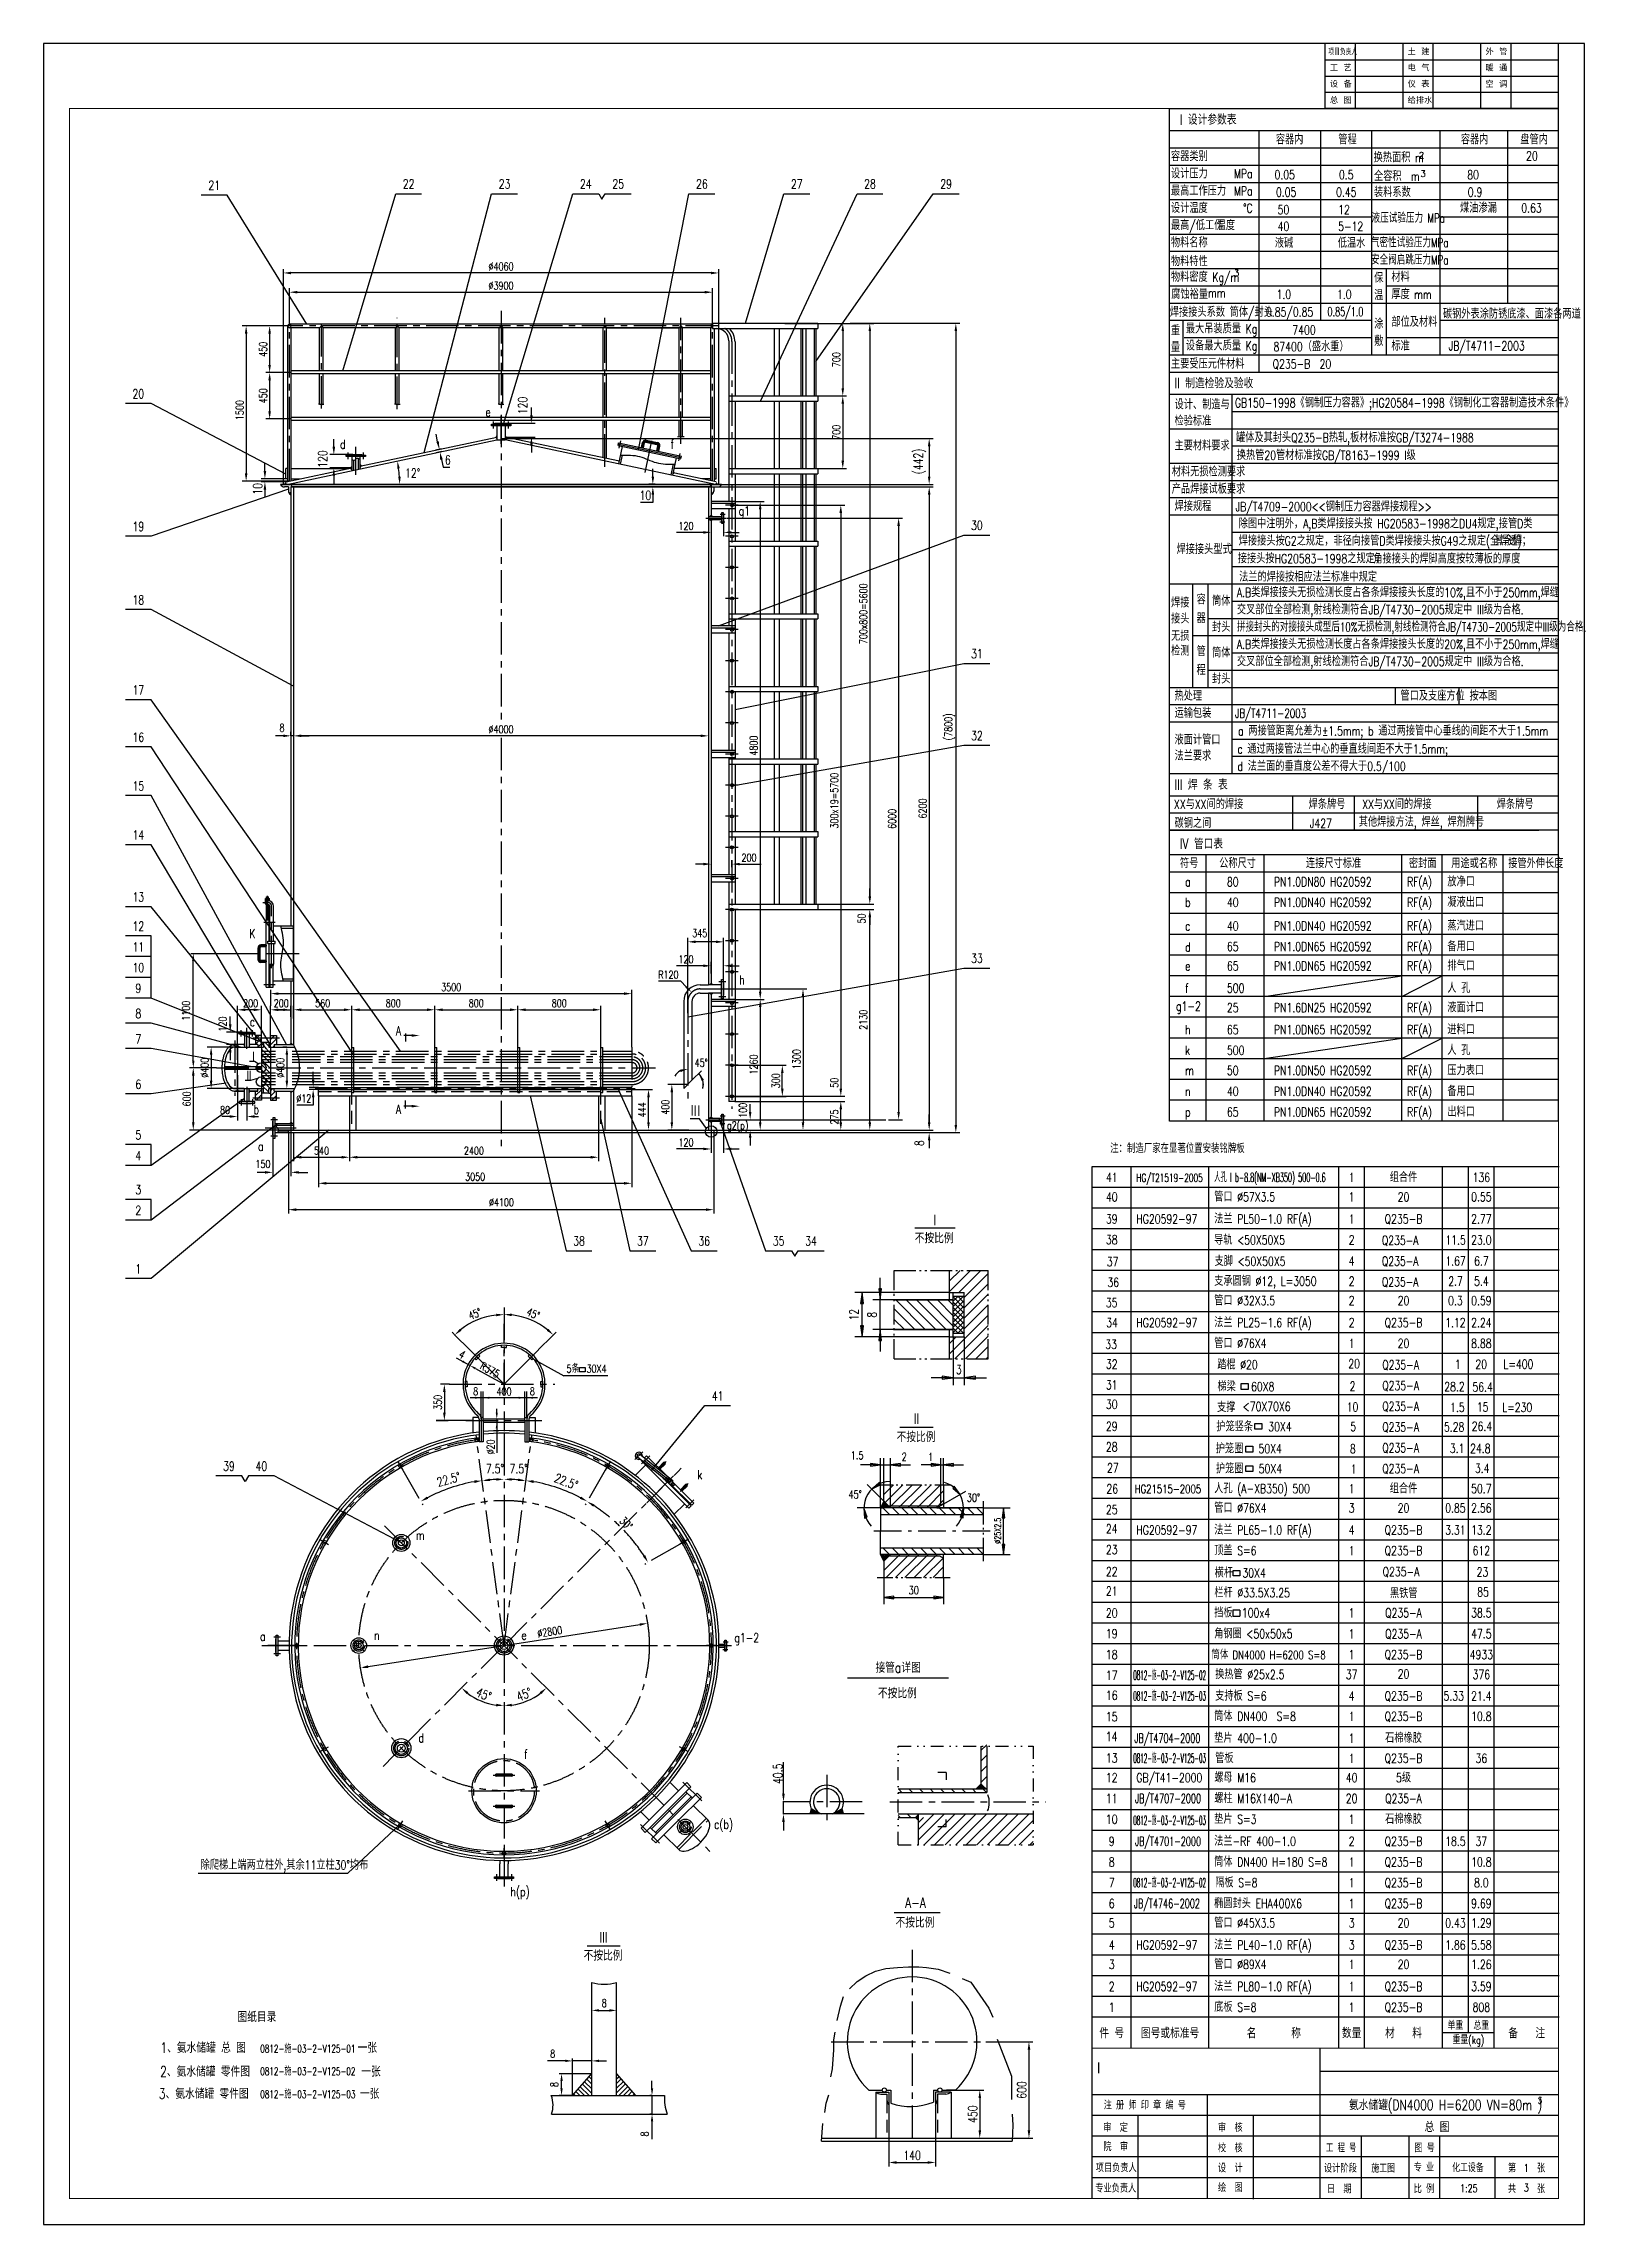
# Model space of a CAD drawing. Header units: millimetres. Extents: x 35295 to 50145, y 0 to 21025.
import ezdxf
from ezdxf.enums import TextEntityAlignment as Align

# ---------------------------------------------------------------- set-up
doc = ezdxf.new("R2010")
doc.units = ezdxf.units.MM
doc.header["$LTSCALE"] = 250
for name, pattern in [('CENTER', [2, 1.25, -0.25, 0.25, -0.25]), ('DASHDOT', [1, 0.5, -0.25, 0, -0.25]), ('DASHED', [0.75, 0.5, -0.25]), ('DIVIDE', [1.25, 0.5, -0.25, 0, -0.25, 0, -0.25]), ('PHANTOM', [63.5, 31.75, -6.35, 6.35, -6.35, 6.35, -6.35])]:
    doc.linetypes.add(name, pattern=pattern)
for name, color, linetype in [('1', 7, 'Continuous'), ('2', 1, 'Continuous'), ('3', 2, 'DASHDOT'), ('BZCC', 7, 'Continuous'), ('HGJ', 1, 'Continuous'), ('HGJX', 2, 'CENTER'), ('HGJY', 7, 'Continuous'), ('K1', 4, 'Continuous'), ('phantom', 4, 'PHANTOM'), ('RENK', 7, 'Continuous')]:
    doc.layers.add(name, color=color, linetype=linetype)
doc.styles.add('hzfs', font='simplex.shx', dxfattribs={"width": 0.75, "bigfont": 'hzfs.shx'})
doc.styles.add('ST', font='SimSun.ttf', dxfattribs={"width": 0.75})
doc.styles.get("Standard").update_dxf_attribs({"font": 'txt', "width": 0.75, "bigfont": 'hztxt.shx'})
doc.dimstyles.new('ISO-25', dxfattribs={"dimtxt": 2.5, "dimasz": 2.5, "dimexe": 1.25, "dimexo": 0.625, "dimtad": 1, "dimtxsty": 'Standard', "dimcen": 2.5, "dimadec": 0, "dimazin": 0, "dimtfac": 1, "dimtmove": 0, "dimatfit": 3, "dimfxl": 0, "dimarcsym": 0})
doc.dimstyles.get("Standard").update_dxf_attribs({"dimtxt": 0.18, "dimasz": 0.18, "dimexe": 0.18, "dimexo": 0.0625, "dimgap": 0.09, "dimtad": 0, "dimtih": 1, "dimtoh": 1, "dimdec": 4, "dimzin": 0, "dimdsep": 46, "dimtxsty": 'Standard', "dimcen": 0.09, "dimadec": 0, "dimazin": 0, "dimtfac": 1, "dimtdec": 4, "dimtofl": 0, "dimtmove": 0, "dimatfit": 3, "dimfxl": 0, "dimtolj": 1, "dimtzin": 0, "dimarcsym": 0})

msp = doc.modelspace()

# ---------------------------------------------------------------- texts
at = {"width": 0.7}
msp.add_text('项目负责人', height=58.59375, dxfattribs=at).set_placement((47677.46773, 20915.625))
for s, height, p in [('工 艺', 58.59375, (47692.27307, 20759.375)), ('土 建', 58.59375, (48442.27307, 20915.625)), ('电 气', 58.59375, (48442.27307, 20759.375)), ('外 管', 58.59375, (49192.27307, 20915.625)), ('暖 通', 58.59375, (49192.27307, 20759.375)), ('设 备', 58.59375, (47692.27307, 20603.125)), ('仪 表', 58.59375, (48442.27307, 20603.125)), ('空 调', 58.59375, (49192.27307, 20603.125)), ('总 图', 58.59375, (47692.27307, 20446.875)), ('给排水', 58.59375, (48442.27307, 20446.875)), ('2', 62.5, (48548.23401, 19916.8522)), ('3', 62.5, (48563.77892, 19739.6909)), ('3', 62.5, (46766.32989, 18781.44597))]:
    msp.add_text(s, height=height).set_placement(p)
at = {"style": 'hzfs'}
for s, height, width, p in [(' I 设计参数表', 100, 0.75, (46195.39807, 20293.125)), ('容器类别', 87.5, 0.75, (46160.87161, 19936.875)), ('容器内', 87.5, 0.75, (47171.4793, 20098.75)), ('管程', 87.5, 0.75, (47774.65975, 20098.75)), ('换热面积 m', 87.5, 0.75, (48114.1381, 19926.26471)), ('容器内', 87.5, 0.75, (48954.52098, 20098.75)), ('盘管内', 87.5, 0.75, (49528.55994, 20098.75)), ('设计压力', 87.5, 0.75, (46160.87161, 19770.625)), ('全容积  m', 87.5, 0.75, (48117.76281, 19745.67238)), ('最高工作压力', 87.5, 0.75, (46160.87161, 19604.375)), ('装料系数', 87.5, 0.75, (48117.76281, 19591.04142)), ('设计温度', 87.5, 0.75, (46160.87161, 19438.125)), ('液压试验压力 MPa', 87.5, 0.7, (48094.72723, 19342.6659)), ('物料名称', 87.5, 0.75, (46160.87161, 19105.625)), ('最高/低工作', 87.5, 0.75, (46160.87161, 19271.875)), ('温度', 87.5, 0.75, (46601.29222, 19271.15893)), ('液碱', 87.5, 0.75, (47161.98865, 19101.25)), ('低温水', 87.5, 0.75, (47768.7436, 19101.25)), ('气密性试验压力MPa', 87.5, 0.7, (48088.58161, 19105.625)), ('物料特性', 87.5, 0.75, (46160.87161, 18924.28717)), ('安全阀启跳压力MPa', 87.5, 0.7, (48088.58161, 18939.375)), ('物料密度 Kg/m', 87.5, 0.75, (46160.87161, 18773.125)), ('材料', 87.5, 0.75, (48285.39807, 18773.125)), ('腐蚀裕量', 87.5, 0.75, (46163.35383, 18606.875)), ('1.0', 87.5, 0.75, (47178.33082, 18606.875)), ('1.0', 87.5, 0.75, (47761.52347, 18606.875)), ('厚度', 87.5, 0.75, (48285.39807, 18606.875)), ('焊接接头系数 筒体/封头', 87.5, 0.75, (46150.14709, 18435.41268)), ('最大吊装质量 Kg', 87.5, 0.75, (46304.44743, 18275.38479)), ('0.85/0.85', 87.5, 0.75, (47076.90143, 18436.7686)), ('0.85/1.0', 87.5, 0.65, (47669.12172, 18440.87907)), ('部位及材料', 87.5, 0.75, (48285.39807, 18340.14057)), ('碳钢外表涂防锈底漆、面漆各两道', 87.5, 0.75, (48782.37946, 18418.86124)), ('设备最大质量 Kg', 87.5, 0.75, (46304.44743, 18111.28845)), ('标准', 87.5, 0.75, (48285.39807, 18108.125)), ('JB/T4711-2003', 87.5, 0.75, (48836.63903, 18111.36124)), ('主要受压元件材料', 87.5, 0.75, (46160.87161, 17936.66268)), (' Q235-B  20', 87.5, 0.75, (47095.69692, 17936.66268)), ('II 制造检验及验收', 100, 0.75, (46195.39807, 17751.875)), ('设计、制造与', 87.5, 0.75, (46195.39807, 17544.29165)), ('GB150-1998《钢制压力容器》;HG20584-1998《钢制化工容器制造技术条件》', 87.5, 0.75, (46777.04166, 17561.875)), ('检验标准', 87.5, 0.75, (46195.39807, 17386.04146)), ('罐体及其封头Q235-B热轧,板材标准按GB/T3274-1988', 87.5, 0.75, (46787.71814, 17225.98164)), ('主要材料要求', 87.5, 0.75, (46195.39807, 17147.56271)), ('换热管20管材标准按GB/T8163-1999 I级', 87.5, 0.75, (46795.20165, 17055.55033)), ('材料无损检测要求', 87.5, 0.75, (46168.56209, 16896.875)), ('产品焊接试板要求', 87.5, 0.75, (46168.56209, 16730.625)), ('焊接规程', 87.5, 0.75, (46195.39807, 16564.375)), ('JB/T4709-2000<<钢制压力容器焊接规程>>', 87.5, 0.75, (46782.61641, 16560)), ('除图中注明外，A,B类焊接接头按 HG20583-1998之DU4规定,接管D类', 87.5, 0.75, (46814.0225, 16396.91286)), ('焊接接头型式', 87.5, 0.75, (46214.57948, 16148.97273)), ('焊接接头按G2之规定，非径向接管D类焊接接头按G49之规定(全焊透)；', 87.5, 0.75, (46814.0225, 16230.66286)), ('其余焊', 87.5, 0.75, (49280.27647, 16232.3281)), ('接接头按HG20583-1998之规定，', 87.5, 0.75, (46805.61337, 16059.80706)), ('角接接头的焊脚高度按较薄板的厚度', 87.5, 0.75, (48111.45769, 16057.3281)), ('A.B类焊接接头无损检测长度占各条焊接接头长度的10%,且不小于250mm,焊缝', 87.5, 0.75, (46796.46681, 15733.125)), ('法兰的焊接按相应法兰标准中规定', 87.5, 0.75, (46817.7794, 15882.3281)), ('焊接', 87.5, 0.75, (46161.87119, 15633.89915)), ('容', 87.5, 0.75, (46409.00827, 15663.18246)), ('筒体', 87.5, 0.75, (46557.07351, 15650)), ('交叉部位全部检测,射线检测符合JB/T4730-2005规定中 III级为合格.', 87.5, 0.75, (46796.46681, 15566.875)), ('接头', 87.5, 0.75, (46161.87119, 15478.92421)), ('无损', 87.5, 0.75, (46161.87119, 15312.67421)), ('器', 87.5, 0.75, (46407.18654, 15482.35349)), ('封头', 87.5, 0.75, (46557.07351, 15398.19253)), ('拼接封头的对接接头成型后10%无损检测,射线检测符合JB/T4730-2005规定中III级为合格. ', 87.5, 0.7, (46796.46681, 15400.625)), ('检测', 87.5, 0.75, (46161.87119, 15169.26545)), ('管', 87.5, 0.75, (46409.00827, 15164.43246)), ('筒体', 87.5, 0.75, (46557.07351, 15151.25)), ('A.B类焊接接头无损检测长度占各条焊接接头长度的20%,且不小于250mm,焊缝', 87.5, 0.75, (46796.46681, 15234.375)), ('程', 87.5, 0.75, (46407.18654, 14983.60349)), ('封头', 87.5, 0.75, (46557.07351, 14899.44253)), ('交叉部位全部检测,射线检测符合JB/T4730-2005规定中 III级为合格.', 87.5, 0.75, (46796.46681, 15068.125)), ('热处理', 87.5, 0.75, (46195.39807, 14735.625)), ('管口及支座方位', 87.5, 0.75, (48373.18799, 14735.625)), ('按本图', 87.5, 0.75, (49038.23418, 14735.625)), ('运输包装', 87.5, 0.75, (46195.39807, 14569.375)), ('JB/T4711-2003', 87.5, 0.7, (46778.34481, 14569.375)), ('液面计管口', 87.5, 0.75, (46195.39807, 14312.2179)), ('a 两接管距离允差为%%p1.5mm; b 通过两接管中心垂线的间距不大于1.5mm', 87.5, 0.75, (46808.4563, 14398.75)), ('法兰要求', 87.5, 0.75, (46195.39807, 14157.8266)), ('c 通过两接管法兰中心的垂直线间距不大于1.5mm; ', 87.5, 0.75, (46801.95087, 14223.75)), ('d 法兰面的垂直度公差不得大于0.5/100', 87.5, 0.75, (46801.95087, 14057.5)), ('III 焊 条 表       ', 100, 0.75, (46195.39807, 13880.625)), ('XX与XX间的焊接', 87.5, 0.75, (46190.03222, 13690.625)), ('焊条牌号', 87.5, 0.75, (47487.44338, 13690.625)), ('XX与XX间的焊接', 87.5, 0.75, (48004.78933, 13690.625)), ('焊条牌号', 87.5, 0.75, (49301.29311, 13690.625)), ('碳钢之间', 87.5, 0.75, (46195.39807, 13508.222)), ('J427', 87.5, 0.75, (47498.6215, 13508.222)), ('其他焊接方法, 焊丝, 焊剂牌号', 87.5, 0.75, (47970.53088, 13520.36551)), (' IV 管口表', 100, 0.75, (46195.39807, 13310.625)), ('符号', 87.5, 0.75, (46247.78436, 13120.625)), ('公称尺寸', 87.5, 0.75, (46625.73614, 13120.625)), ('连接尺寸标准', 87.5, 0.75, (47462.22608, 13120.625)), ('密封面', 87.5, 0.75, (48454.08123, 13120.625)), ('用途或名称', 87.5, 0.75, (48862.52294, 13120.625)), ('接管外伸长度', 87.5, 0.75, (49411.66507, 13120.625)), ('注：制造厂家在显著位置安装铭牌板', 80, 0.75, (45574.80487, 10371.20753))]:
    msp.add_text(s, height=height, dxfattribs=dict(at, width=width)).set_placement(p, align=Align.MIDDLE_LEFT)
for s, height, style, width, p in [('20', 87.5, 'hzfs', 0.75, (49583.95832, 19897.79333)), ('0.05', 87.5, 'hzfs', 0.75, (47158.97358, 19716.95)), ('0.5', 87.5, 'hzfs', 0.75, (47780.09272, 19716.95)), ('80', 87.5, 'hzfs', 0.75, (49016.82374, 19716.95)), ('0.05', 87.5, 'hzfs', 0.75, (47172.63657, 19548.95)), ('0.45', 87.5, 'hzfs', 0.75, (47752.1295, 19548.95)), ('0.9', 87.5, 'hzfs', 0.75, (49021.56715, 19548.95)), ('50', 87.5, 'hzfs', 0.75, (47188.99082, 19380.04173)), ('12', 87.5, 'hzfs', 0.75, (47772.71926, 19380.04173)), ('煤油渗漏', 87.5, 'hzfs', 0.75, (48947.13896, 19395.67639)), ('0.63', 87.5, 'hzfs', 0.75, (49537.62653, 19395.67639)), ('40', 87.5, 'hzfs', 0.75, (47188.99082, 19218.79962)), ('5-12', 87.5, 'hzfs', 0.75, (47772.71926, 19218.79962)), ('7400', 87.5, 'hzfs', 0.75, (47330.93302, 18220.83355)), ('87400（盛水重）', 87.5, 'hzfs', 0.75, (47149.35851, 18059.09764)), ('f', 87.5, 'hzfs', 0.75, (41338.05582, 17119.41389)), ('g1', 87.5, 'hzfs', 0.75, (41993.95256, 16476.30649)), ('h', 87.5, 'hzfs', 0.75, (41999.2119, 11953.56774)), ('A', 87.5, 'hzfs', 0.75, (38689.80508, 11463.51637)), ('A', 87.5, 'hzfs', 0.75, (38689.80508, 10706.67863)), ('k', 87.5, 'hzfs', 0.75, (41595.78633, 7184.12426)), ('a', 87.5, 'hzfs', 0.75, (37380.6896, 5624.85557)), ('g1-2', 87.5, 'hzfs', 0.75, (41952.73846, 5612.14914)), ('f', 87.5, 'hzfs', 0.75, (39926.56952, 4489.84895)), ('除爬梯上端两立柱外,其余11立柱30%%d均布', 87.5, 'hzfs', 0.75, (36808.58162, 3420.6634)), ('h(p)', 87.5, 'hzfs', 0.75, (39794.80198, 3163.49577)), ('注 册 师 印 章 编 号', 75, 'ST', 0.75, (45512.74579, 1116.44444)), ('审  定', 75, 'ST', 0.75, (45507.93202, 900.67995)), ('审  核', 75, 'ST', 0.75, (46613.99176, 900.4352)), ('院  审', 75, 'ST', 0.75, (45509.60847, 715.90318)), ('校  核', 75, 'ST', 0.75, (46613.99176, 703.72341)), ('工 程 号', 75, 'ST', 0.68, (47654.62568, 704.61753)), ('图 号', 75, 'ST', 0.75, (48506.32103, 704.61753)), ('项目负责人', 75, 'ST', 0.75, (45436.89355, 512.20928)), ('设  计', 75, 'ST', 0.75, (46613.99176, 509.59545)), ('设计阶段', 75, 'ST', 0.76, (47634.25772, 508.04265)), ('专 业', 75, 'ST', 0.75, (48500.13554, 516.43094)), ('第     张 ', 75, 'ST', 0.75, (49408.93196, 509.70622)), ('专业负责人', 75, 'ST', 0.75, (45432.27469, 315.15224)), ('绘  图', 75, 'ST', 0.75, (46614.19475, 321.06723)), ('日  期', 75, 'ST', 0.75, (47664.0952, 308.55688)), ('比 例', 75, 'ST', 0.75, (48500.26731, 309.70622)), ('共     张', 75, 'ST', 0.75, (49408.93196, 309.70622))]:
    msp.add_text(s, height=height, dxfattribs=dict(style=style, width=width)).set_placement(p)
at = {"style": 'hzfs', "width": 0.75}
for s, p in [('MPa', (46948.0602, 19770.625)), ('MPa', (46948.0602, 19604.375)), ('%%DC', (46948.0602, 19438.125)), ('mm', (46686.62045, 18620.68046)), ('mm', (48672.89807, 18606.875))]:
    msp.add_text(s, height=87.5, dxfattribs=at).set_placement(p, align=Align.MIDDLE_RIGHT)
for s, p in [('保', (48164.14807, 18773.125)), ('温', (48164.14807, 18606.875)), ('重', (46204.4368, 18265.72738)), ('涂', (48164.14807, 18331.50488)), ('量', (46204.4368, 18104.44257)), ('敷', (48164.14807, 18165.25488))]:
    msp.add_text(s, height=87.5, dxfattribs=at).set_placement(p, align=Align.MIDDLE)
at = {"color": 7, "style": 'hzfs', "width": 0.75}
for s, height, p in [('Q235-A', 87.5, (48193.39422, 9442.90141)), ('37', 87.5, (45542.69254, 9237.72501)), ('Q235-A', 87.5, (48193.39422, 9242.90141)), ('36', 87.5, (45548.30015, 9038.74596)), ('Q235-A', 87.5, (48193.39422, 9042.90141)), ('35', 87.5, (45532.8471, 8843.24515)), ('34', 87.5, (45536.88682, 8649.58037)), ('5条  ', 75, (40334.66067, 8211.19571)), ('30X4', 75, (40528.16106, 8211.65419)), ('A-A', 100, (43597.67209, 3050.63816))]:
    msp.add_text(s, height=height, dxfattribs=at).set_placement(p)
at = {"linetype": 'ByBlock', "style": 'hzfs', "width": 0.75}
for s, rotation, p in [('4', 331.18619005, (39329.09973, 8385.77594)), ('R375', 331.18619005, (39596.93015, 8237.65067)), ('%%c20', 90, (39603.07334, 7495.48593))]:
    msp.add_text(s, height=75, rotation=rotation, dxfattribs=at).set_placement(p, align=Align.MIDDLE_CENTER)
at = {"color": 0, "style": 'hzfs', "width": 0.75}
for s, p in [('33', (45527.34994, 8441.02225)), ('踏棍 %%c20', (46606.3574, 8244.5708)), ('20', (47869.99801, 8253.96202)), ('Q235-A', (48197.15021, 8242.90141)), ('1', (48897.36471, 8248.59624)), ('20', (49094.59554, 8248.19284)), ('L=400', (49364.60445, 8249.74082)), ('梯梁   60X8', (46608.88658, 8032.99346)), ('2', (47882.6571, 8037.86691)), ('Q235-A', (48197.15021, 8042.90141)), ('28.2', (48794.96936, 8032.76072)), ('56.4', (49066.49094, 8030.37708)), ('支撑 ', (46605.08087, 7832.8809)), ('<70X70X6', (46852.94629, 7841.60763)), ('10', (47854.65245, 7837.49828)), ('Q235-A', (48197.15021, 7842.90141)), ('1.5', (48851.12361, 7833.27748)), ('15', (49108.79737, 7836.4731)), ('L=230', (49353.68675, 7832.36641)), ('护笼竖条   30X4', (46598.07415, 7646.27028)), ('5', (47888.91995, 7648.18124)), ('Q235-A', (48197.15021, 7642.90141)), ('5.28', (48791.91889, 7644.68849)), ('26.4', (49059.81229, 7651.17022)), ('护笼圈   50X4', (46592.14019, 7434.45718)), ('Q235-A', (48197.15021, 7442.90141)), ('3.1', (48847.93188, 7438.34716)), ('24.8', (49044.11845, 7436.94819)), ('27', (45544.52386, 7249.95608)), ('护笼圈   50X4', (46594.08347, 7241.68441)), ('Q235-A', (48197.15021, 7242.90141)), ('3.4', (49090.2797, 7246.38932)), ('26', (45538.73803, 7047.41908)), ('横杆  30X4', (46582.19866, 6237.50571)), ('Q235-A', (48200.8545, 6248.60282)), ('23', (49107.19354, 6245.34745)), ('栏杆 %%c33.5X3.25', (46579.02543, 6045.63481)), ('黑铁管', (48271.67417, 6039.46915)), ('85', (49112.33154, 6053.56177))]:
    msp.add_text(s, height=87.5, dxfattribs=at).set_placement(p)
at = {"linetype": 'ByBlock', "style": 'hzfs', "width": 0.75}
for s, p in [('8', (39458.96849, 8031.93351)), ('400', (39732.60168, 8029.72388))]:
    msp.add_text(s, height=75, dxfattribs=at).set_placement(p, align=Align.MIDDLE_CENTER)
at = {"linetype": 'ByBlock', "style": 'hzfs', "text_generation_flag": 2, "width": 0.75}
msp.add_text('8', height=75, dxfattribs=at).set_placement((40006.23487, 8031.93351), align=Align.MIDDLE_CENTER)
at = {"color": 0, "linetype": 'Continuous', "style": 'hzfs', "width": 0.75}
for s, p in [('8', (47885.57792, 7434.17396)), ('1', (47893.22632, 7239.40388))]:
    msp.add_text(s, height=87.5, dxfattribs=at).set_placement(p)
at = {"style": 'hzfs', "width": 0.75}
for s, p in [('接管a详图', (43531.17881, 5318.26045)), ('不按比例', (43524.50155, 5071.88407)), ('不按比例', (43693.42562, 2861.1164))]:
    msp.add_text(s, height=100, dxfattribs=at).set_placement(p, align=Align.CENTER)
at = {"color": 0, "linetype": 'ByBlock', "attachment_point": 5, "style": 'hzfs'}
for s, insert, char_height, rotation in [('120', (39912.82095, 17535.72687), 87.5, 90), ('\\A1;120', (37985.80709, 17019.86832), 87.5, 90), ('(442)', (43738.869, 16996.70453), 87.5, 90), ('\\A1;10', (37357.33053, 16732.40908), 87.5, 90), ('\\A1;4800', (42139.43497, 14256.93181), 75, 90), ('\\A1;6000', (43473.29492, 13550.56005), 75, 90), ('\\A1;50', (43178.87692, 12590.02315), 75, 90), ('\\A1;120', (37020.86823, 11572.37875), 75, 90), ('8', (43735.39844, 10424.05082), 87.5, 90), ('\\A1;45°', (39451.89885, 8778.06184), 75, 22.5), ('22.5°', (39199.63738, 7183.32474), 87.5, 15.586539152), ('22.5°', (40332.38973, 7161.22176), 87.5, 338.981690919), ('\\A1;∅2800', (40173.54414, 5713.97635), 75, 8.807334047), ('\\A1;45°', (39537.67104, 5109.78109), 87.5, 337.5), ('\\A1;45°', (39927.53231, 5109.78109), 87.5, 22.5)]:
    msp.add_mtext(s, dxfattribs=dict(at, insert=insert, char_height=char_height, rotation=rotation))
at = {"color": 0, "linetype": 'ByBlock', "style": 'hzfs'}
for s, insert, char_height, attachment_point in [('\\A1;12°', (38852.10627, 16884.59374), 87.5, 5), ('8', (37568.99467, 14428.41105), 75, 4), ('\\A1;345', (41618.49921, 12448.63817), 75, 5), ('\\A1;200', (37290.53322, 11772.37075), 75, 5), ('\\A1;200', (37585.52453, 11772.37075), 75, 5), ('\\A1;45°', (41633.56319, 11198.51344), 75, 5), ('\\A1;80', (37043.6657, 10743.52813), 75, 5), ('\\A1;150', (37409.44116, 10223.2383), 75, 5), ('\\A1;3050', (39454.22406, 10099.74176), 75, 5), ('∅4100', (39708.09199, 9853.47397), 74.99625, 5), ('7.5°', (39645.44391, 7285.49466), 87.5, 5), ('7.5°', (39873.71505, 7285.49466), 87.5, 5)]:
    msp.add_mtext(s, dxfattribs=dict(at, insert=insert, char_height=char_height, attachment_point=attachment_point))
at = {"layer": '1', "style": 'hzfs', "width": 0.75}
for s, height, p in [('I', 100, (41545.68966, 10690.22622)), ('I', 100, (41576.2243, 10688.43137)), ('I', 100, (41609.45314, 10688.43137)), ('I', 100, (43885.25046, 9633.34731)), ('不按比例', 100, (43878.53224, 9458.54341)), ('3', 85.325, (44115.95982, 8198.09093)), ('II', 100, (43707.65983, 7716.9742)), ('不按比例', 100, (43703.59484, 7541.5583)), ('1.5', 76.8, (43135.93233, 7375.64424)), ('2', 76.8, (43589.78798, 7360.76381)), ('1', 76.8, (43843.48259, 7360.28554)), ('30', 76.8, (43681.85286, 6075.64424)), ('III', 100, (40691.57939, 2718.10788)), ('不按比例', 100, (40687.5144, 2542.69198))]:
    msp.add_text(s, height=height, dxfattribs=at).set_placement(p, align=Align.CENTER)
for s, height, p in [('导轨 <50X50X5', 87.5, (46576.96721, 9446.31802)), ('支脚 <50X50X5', 87.5, (46581.16471, 9241.2731)), ('30%%d', 76.8, (44193.15286, 6967.49424))]:
    msp.add_text(s, height=height, dxfattribs=at).set_placement(p)
for s, p in [('12', (43148.181, 8770.11196)), ('8', (43322.55824, 8770.11196))]:
    msp.add_text(s, height=85.325, rotation=90, dxfattribs=at).set_placement(p, align=Align.CENTER)
msp.add_text('45%%d', height=76.8, dxfattribs=at).set_placement((43181.40286, 6999.34424), align=Align.RIGHT)
msp.add_text('%%c25X2.5', height=60, rotation=90, dxfattribs=at).set_placement((44520.64812, 6561.71058))
at = {"layer": 'HGJY', "style": 'hzfs', "width": 0.75}
for s, p in [('21', (36940.2047, 19615.00818)), ('22', (38813.55367, 19627.95419)), ('23', (39738.48665, 19627.95419)), ('24', (40520.54546, 19627.95419)), ('25', (40833.04546, 19627.95419)), ('26', (41640.19001, 19627.95419)), ('27', (42553.88615, 19627.95419)), ('28', (43259.85523, 19627.95419)), ('29', (43994.0978, 19627.95419)), ('20', (36207.9974, 17604.83921)), ('19', (36207.9974, 16325.80943)), ('30', (44290.22651, 16336.95819)), ('18', (36207.9974, 15618.15442)), ('31', (44290.22651, 15098.52511)), ('17', (36207.9974, 14749.56488)), ('16', (36207.9974, 14294.14604)), ('32', (44290.22651, 14309.86348)), ('15', (36207.9974, 13824.72528)), ('14', (36207.9974, 13350.46428)), ('13', (36207.9974, 12753.4199)), ('12', (36207.9974, 12472.39732)), ('11', (36207.9974, 12272.39732)), ('33', (44290.22651, 12162.86271)), ('10', (36207.9974, 12072.39732)), ('9', (36207.9974, 11872.39732)), ('8', (36207.9974, 11630.15418)), ('7', (36207.9974, 11385.23972)), ('6', (36207.9974, 10948.53054)), ('5', (36207.9974, 10460.2036)), ('4', (36207.9974, 10260.2036)), ('41', (45589.86587, 10050)), ('1', (47902.36587, 10050)), ('组合件', (48402.36587, 10050)), ('136', (49152.36587, 10050)), ('3', (36207.9974, 9931.93503)), ('40', (45589.86587, 9862.5)), ('1', (47902.36587, 9862.5)), ('20', (48402.36587, 9862.5)), ('0.55', (49152.36587, 9862.5)), ('2', (36207.9974, 9731.93503)), ('39', (45589.86587, 9650)), ('1', (47902.36587, 9650)), ('Q235-B', (48402.36587, 9650)), ('2.77', (49152.36587, 9650)), ('38', (40455.57602, 9437.44668)), ('37', (41070.99132, 9437.44668)), ('36', (41662.03359, 9437.44668)), ('35', (42379.28463, 9437.44668)), ('34', (42691.78463, 9437.44668)), ('38', (45589.86587, 9450)), ('2', (47902.36587, 9446.90576)), ('11.5', (48903.99527, 9446.90576)), ('23.0', (49152.36587, 9446.90576)), ('1', (36207.9974, 9168.77165)), ('4', (47902.36587, 9244.70848)), ('1.67', (48903.99527, 9244.70848)), ('6.7', (49152.36587, 9244.70848)), ('2', (47902.36587, 9050)), ('2.7', (48903.99527, 9050)), ('5.4', (49152.36587, 9050)), ('2', (47902.36587, 8862.5)), ('20', (48402.36587, 8862.5)), ('0.3', (48902.36587, 8862.5)), ('0.59', (49152.36587, 8862.5)), ('2', (47902.36587, 8650)), ('Q235-B', (48402.36587, 8650)), ('1.12', (48902.36587, 8650)), ('2.24', (49152.36587, 8650)), ('41', (41792.15289, 7943.96313)), ('39', (37081.34639, 7266.34775)), ('40', (37393.84639, 7266.34775)), ('10', (45589.86587, 3862.5)), ('1', (47902.36587, 3862.5)), ('石棉橡胶', (48402.36587, 3862.5)), ('9', (45589.86587, 3650)), ('2', (47902.36587, 3650)), ('Q235-B', (48402.36587, 3650)), ('18.5', (48902.36587, 3650)), ('37', (49152.36587, 3650)), ('8', (45589.86587, 3450)), ('1', (47902.36587, 3450)), ('Q235-B', (48402.36587, 3450)), ('10.8', (49152.36587, 3450)), ('7', (45589.86587, 3250)), ('1', (47902.36587, 3250)), ('Q235-B', (48402.36587, 3250)), ('8.0', (49152.36587, 3250)), ('5', (45589.86587, 2862.5)), ('6', (45589.86587, 3050)), ('3', (47902.36587, 2862.5)), ('1', (47902.36587, 3050)), ('Q235-B', (48402.36587, 3050)), ('20', (48402.36587, 2862.5)), ('0.43', (48902.36587, 2862.5)), ('9.69', (49152.36587, 3050)), ('1.29', (49152.36587, 2862.5)), ('4', (45589.86587, 2650)), ('3', (47902.36587, 2650)), ('Q235-B', (48402.36587, 2650)), ('1.86', (48902.36587, 2650)), ('5.58', (49152.36587, 2650)), ('3', (45589.86587, 2462.5)), ('1', (47902.36587, 2462.5)), ('20', (48402.36587, 2462.5)), ('1.26', (49152.36587, 2462.5)), ('2', (45589.86587, 2250)), ('1', (47902.36587, 2250)), ('Q235-B', (48402.36587, 2250)), ('3.59', (49152.36587, 2250)), ('1', (45589.86587, 2050)), ('1', (47902.36587, 2050)), ('Q235-B', (48402.36587, 2050)), ('808', (49152.36587, 2050))]:
    msp.add_text(s, height=87.5, dxfattribs=at).set_placement(p, align=Align.CENTER)
at = {"layer": 'HGJY', "color": 0, "style": 'hzfs', "width": 0.75}
for s, p in [('1500', (37222.18698, 17395.42312)), ('(7800)', (44052.43545, 14307.49499)), ('1260', (42176.93497, 11086.81005)), ('1300', (42589.42558, 11137.04359)), ('300', (42390.11856, 10953.23862)), ('50', (42953.83015, 10958.92343)), ('400', (41325.19447, 10698.23862)), ('100', (42072.42163, 10668.08906)), ('275', (42953.83015, 10603.68505))]:
    msp.add_text(s, height=75, rotation=90, dxfattribs=at).set_placement(p)
at = {"layer": 'HGJY', "style": 'hzfs'}
for s, height, width, p in [('e', 87.5, 0.75, (39579.43622, 17473.15897)), ('d', 87.5, 0.75, (38179.43622, 17162.76165)), ('K', 87.5, 0.75, (37308.12516, 12442.95243)), ('c', 87.5, 0.75, (37308.12516, 11594.56005)), ('b', 87.5, 0.75, (37345.43838, 10748.89612)), ('g2(p)', 75, 0.75, (41984.77938, 10589.31065)), ('a', 87.5, 0.75, (37389.10274, 10392.93251)), ('m', 87.5, 0.75, (38925.15218, 6643.18583)), ('n', 87.5, 0.75, (38507.60168, 5680.38527)), ('e', 87.5, 0.75, (39925.10168, 5680.38527)), ('0812-施-03-2-V125-02', 87.5, 0.37, (46148.07233, 5304.34262)), ('0812-施-03-2-V125-03', 87.5, 0.37, (46148.07233, 5104.34262)), ('d', 87.5, 0.75, (38935.15218, 4690.43577)), ('0812-施-03-2-V125-03', 87.5, 0.37, (46148.07233, 4504.34262)), ('c(b)', 87.5, 0.75, (41849.20432, 3850.80486)), ('0812-施-03-2-V125-03', 87.5, 0.37, (46148.07233, 3904.34262)), ('0812-施-03-2-V125-02', 87.5, 0.37, (46148.07233, 3304.34262)), ('件 号', 100, 0.75, (45589.86587, 1850)), ('图号或标准号', 100, 0.75, (46152.36587, 1850)), ('名      称', 100, 0.75, (47152.36587, 1850)), ('数量', 100, 0.75, (47902.36587, 1850)), ('材   料', 100, 0.75, (48402.36587, 1850)), ('单重', 75, 0.75, (48902.36587, 1925)), ('总重', 75, 0.75, (49152.36587, 1925)), ('备   注', 100, 0.75, (49589.86587, 1850)), ('0812-施-03-2-V125-01', 75, 0.68, (37842.03535, 1703.04273)), ('重量(kg)', 75, 0.75, (49027.36587, 1775)), ('0812-施-03-2-V125-02', 75, 0.68, (37842.03535, 1485.24033)), ('0812-施-03-2-V125-03', 75, 0.68, (37842.03535, 1264.5153)), ('氨水储罐(DN4000 H=6200 VN=80m )', 100, 0.75, (48808.09179, 1144.30581)), ('3', 62.5, 0.75, (49718.15613, 1194.01429)), ('总 图', 100, 0.75, (48725.00743, 944.42912)), ('施工图', 75, 0.75, (48205.90357, 547.91514)), ('化工设备', 75, 0.75, (49023.34653, 553.3113)), ('1', 75, 0.75, (49585.94921, 544.60497)), ('1:25', 75, 0.75, (49032.37763, 347.88633)), ('3', 75, 0.75, (49585.99484, 354.66566))]:
    msp.add_text(s, height=height, dxfattribs=dict(at, width=width)).set_placement(p, align=Align.MIDDLE)
at = {"layer": 'HGJY', "color": 0, "style": 'hzfs'}
for s, height, width, p in [('200', 75, 0.75, (42021.91154, 13139.59094)), ('管口 %%c76X4', 87.5, 0.75, (46577.36587, 8450)), ('人孔 (A-XB350) 500', 87.5, 0.75, (46577.36587, 7050)), ('HG21515-2005', 80, 0.75, (45811.43024, 7050)), ('管口 %%c76X4', 87.5, 0.75, (46577.36587, 6862.5)), ('HG20592-97', 87.5, 0.75, (45827.36587, 6650)), ('法兰 PL65-1.0 RF(A)', 87.5, 0.75, (46577.36587, 6650)), ('顶盖 S=6', 87.5, 0.75, (46577.36587, 6452.3655)), ('挡板  100x4', 87.5, 0.75, (46577.36587, 5852.19726)), ('角钢圈 <50x50x5', 87.5, 0.75, (46577.36587, 5650)), ('筒体 DN4000 H=6200 S=8', 80, 0.75, (46550.94148, 5450)), ('换热管 %%c25x2.5', 87.5, 0.75, (46586.89951, 5257.68893)), ('支持板 S=6', 87.5, 0.75, (46586.89951, 5050)), ('筒体 DN400  S=8', 87.5, 0.75, (46577.36587, 4854.18772)), ('JB/T4704-2000', 87.5, 0.65, (45808.36774, 4643.8455)), ('垫片 400-1.0', 87.5, 0.75, (46577.36587, 4643.8455)), ('管板 ', 87.5, 0.75, (46586.89951, 4450)), ('GB/T41-2000', 87.5, 0.75, (45827.36587, 4262.5)), ('螺母 M16', 87.5, 0.75, (46577.36587, 4262.5)), ('JB/T4707-2000', 87.5, 0.65, (45814.70048, 4062.5)), ('螺柱 M16X140-A', 87.5, 0.75, (46577.36587, 4062.5))]:
    msp.add_text(s, height=height, dxfattribs=dict(at, width=width)).set_placement(p)
at = {"layer": 'HGJY', "style": 'hzfs'}
for s, height, width, p in [('a', 87.5, 0.75, (46297.64559, 12900)), ('80', 87.5, 0.75, (46700.4794, 12900)), ('PN1.0DN80 HG20592', 87.5, 0.75, (47153.2492, 12900)), ('RF(A)', 87.5, 0.75, (48436.65183, 12900)), ('放净口', 87.5, 0.75, (48824.85589, 12900)), ('b', 87.5, 0.75, (46297.64559, 12702.28488)), ('40', 87.5, 0.75, (46700.4794, 12702.28488)), ('PN1.0DN40 HG20592', 87.5, 0.75, (47153.2492, 12702.28488)), ('RF(A)', 87.5, 0.75, (48436.65183, 12702.28488)), ('凝液出口', 87.5, 0.75, (48824.85589, 12702.28488)), ('c', 87.5, 0.75, (46297.64559, 12475.04447)), ('40', 87.5, 0.75, (46700.4794, 12475.04447)), ('PN1.0DN40 HG20592', 87.5, 0.75, (47153.2492, 12475.04447)), ('RF(A)', 87.5, 0.75, (48436.65183, 12475.04447)), ('蒸汽进口', 87.5, 0.75, (48824.85589, 12475.04447)), ('d', 87.5, 0.75, (46297.64559, 12270.50698)), ('65', 87.5, 0.75, (46700.4794, 12275.96816)), ('PN1.0DN65 HG20592', 87.5, 0.75, (47153.2492, 12275.96816)), ('RF(A)', 87.5, 0.75, (48436.65183, 12275.96816)), ('备用口', 87.5, 0.75, (48824.85589, 12275.96816)), ('e', 87.5, 0.75, (46297.64559, 12089.00376)), ('65', 87.5, 0.75, (46700.4794, 12089.00376)), ('PN1.0DN65 HG20592', 87.5, 0.75, (47153.2492, 12089.00376)), ('RF(A)', 87.5, 0.75, (48436.65183, 12089.00376)), ('排气口', 87.5, 0.75, (48824.85589, 12089.00376)), ('g1-2', 87.5, 0.75, (46209.74817, 11701.1584)), ('f', 87.5, 0.75, (46297.64559, 11875)), ('500', 87.5, 0.75, (46700.4794, 11875)), ('25', 87.5, 0.75, (46700.4794, 11686.96876)), ('PN1.6DN25 HG20592', 87.5, 0.75, (47153.2492, 11686.96876)), ('RF(A)', 87.5, 0.75, (48436.65183, 11686.96876)), ('液面计口', 87.5, 0.75, (48824.85589, 11686.96876)), ('人 孔', 87.5, 0.75, (48824.85589, 11875)), ('RF(A)', 87.5, 0.75, (48436.65183, 11475)), ('进料口', 87.5, 0.75, (48824.85589, 11475)), ('h', 87.5, 0.75, (46297.64559, 11475)), ('k', 87.5, 0.75, (46297.64559, 11276.34331)), ('500', 87.5, 0.75, (46700.4794, 11276.34331)), ('65', 87.5, 0.75, (46700.4794, 11475)), ('PN1.0DN65 HG20592', 87.5, 0.75, (47153.2492, 11475)), ('人 孔', 87.5, 0.75, (48824.85589, 11276.34331)), ('I', 87.5, 0.75, (37305.50816, 11217.70345)), ('50', 87.5, 0.75, (46700.4794, 11080.8534)), ('PN1.0DN50 HG20592', 87.5, 0.75, (47153.2492, 11080.8534)), ('RF(A)', 87.5, 0.75, (48436.65183, 11080.8534)), ('压力表口', 87.5, 0.75, (48824.85589, 11080.8534)), ('II', 87.5, 0.75, (37251.0394, 11035.45413)), ('m', 87.5, 0.75, (46297.64559, 11080.8534)), ('n', 87.5, 0.75, (46297.64559, 10880.27925)), ('40', 87.5, 0.75, (46700.4794, 10880.27925)), ('PN1.0DN40 HG20592', 87.5, 0.75, (47153.2492, 10880.27925)), ('RF(A)', 87.5, 0.75, (48436.65183, 10880.27925)), ('备用口', 87.5, 0.75, (48824.85589, 10880.27925)), ('p', 87.5, 0.75, (46297.64559, 10680.6861)), ('65', 87.5, 0.75, (46700.4794, 10680.6861)), ('PN1.0DN65 HG20592', 87.5, 0.75, (47153.2492, 10680.6861)), ('RF(A)', 87.5, 0.75, (48436.65183, 10680.6861)), ('出料口', 87.5, 0.75, (48824.85589, 10680.6861)), ('HG/T21519-2005', 80, 0.65, (45827.36587, 10050)), ('人孔 I b-8.8(NM-XB350) 500-0.6', 87.5, 0.52, (46577.36587, 10050)), ('管口 %%c57X3.5', 87.5, 0.75, (46577.36587, 9862.5)), ('HG20592-97', 87.5, 0.75, (45827.36587, 9650)), ('法兰 PL50-1.0 RF(A)', 87.5, 0.75, (46577.36587, 9650)), ('支承圆钢 %%c12, L=3050', 87.5, 0.75, (46577.36587, 9050)), ('管口 %%c32X3.5', 87.5, 0.75, (46577.36587, 8862.5)), ('HG20592-97', 87.5, 0.75, (45827.36587, 8650)), ('法兰 PL25-1.6 RF(A)', 87.5, 0.75, (46577.36587, 8650)), ('垫片 S=3', 87.5, 0.75, (46577.36587, 3862.5)), ('JB/T4701-2000', 87.5, 0.65, (45814.70048, 3650)), ('法兰-RF 400-1.0', 87.5, 0.75, (46577.36587, 3650)), ('筒体 DN400 H=180 S=8', 87.5, 0.75, (46577.36587, 3450)), ('JB/T4746-2002', 87.5, 0.65, (45804.12313, 3050)), ('隔板 S=8', 87.5, 0.75, (46586.89951, 3250)), ('椭圆封头 EHA400X6', 87.5, 0.75, (46577.36587, 3050)), ('管口 %%c45X3.5', 87.5, 0.75, (46577.36587, 2862.5)), ('HG20592-97', 87.5, 0.75, (45827.36587, 2650)), ('法兰 PL40-1.0 RF(A)', 87.5, 0.75, (46577.36587, 2650)), ('管口 %%c89X4', 87.5, 0.75, (46577.36587, 2462.5)), ('HG20592-97', 87.5, 0.75, (45827.36587, 2250)), ('法兰 PL80-1.0 RF(A)', 87.5, 0.75, (46577.36587, 2250)), ('底板 S=8', 87.5, 0.75, (46577.36587, 2050)), ('图纸目录', 100, 0.75, (37163.64756, 1950.55491)), ('1、氨水储罐 总 图                   一张', 100, 0.75, (36421.61274, 1653.73247)), ('2、氨水储罐 零件图                   一张', 100, 0.75, (36418.76887, 1423.96989)), ('3、氨水储罐 零件图                   一张', 100, 0.75, (36405.8823, 1210.53665))]:
    msp.add_text(s, height=height, dxfattribs=dict(at, width=width)).set_placement(p)
at = {"layer": 'HGJY', "color": 0, "style": 'hzfs', "width": 0.75}
for s, p in [('1', (47902.36587, 8450)), ('20', (48402.36587, 8450)), ('8.88', (49152.36587, 8450)), ('32', (45589.86587, 8250)), ('31', (45589.86587, 8050)), ('30', (45589.86587, 7862.5)), ('29', (45589.86587, 7650)), ('28', (45589.86587, 7452.3655)), ('3', (47902.36587, 6862.5)), ('1', (47902.36587, 7050)), ('组合件', (48402.36587, 7050)), ('20', (48402.36587, 6862.5)), ('0.85', (48902.36587, 6862.5)), ('50.7', (49152.36587, 7050)), ('2.56', (49152.36587, 6862.5)), ('25', (45589.86587, 6847.5753)), ('24', (45589.86587, 6662.5)), ('4', (47902.36587, 6650)), ('Q235-B', (48402.36587, 6650)), ('3.31', (48902.36587, 6650)), ('13.2', (49152.36587, 6650)), ('23', (45589.86587, 6462.5)), ('1', (47902.36587, 6452.3655)), ('Q235-B', (48402.36587, 6452.3655)), ('612', (49152.36587, 6452.3655)), ('22', (45589.86587, 6250)), ('21', (45589.86587, 6062.5)), ('20', (45589.86587, 5850)), ('1', (47902.36587, 5852.19726)), ('Q235-A', (48402.36587, 5852.19726)), ('38.5', (49152.36587, 5852.19726)), ('19', (45589.86587, 5652.19726)), ('1', (47902.36587, 5650)), ('Q235-A', (48402.36587, 5650)), ('47.5', (49152.36587, 5650)), ('18', (45589.86587, 5450)), ('1', (47902.36587, 5450)), ('Q235-B', (48402.36587, 5450)), ('4933', (49152.36587, 5450)), ('17', (45589.86587, 5250)), ('37', (47902.36587, 5257.68893)), ('20', (48402.36587, 5262.5)), ('376', (49152.36587, 5257.68893)), ('16', (45589.86587, 5057.68893)), ('4', (47902.36587, 5050)), ('Q235-B', (48402.36587, 5050)), ('5.33', (48886.44466, 5050)), ('21.4', (49152.36587, 5050)), ('15', (45589.86587, 4850)), ('1', (47902.36587, 4854.18772)), ('Q235-B', (48402.36587, 4854.18772)), ('10.8', (49152.36587, 4854.18772)), ('14', (45589.86587, 4660.10916)), ('1', (47902.36587, 4643.8455)), ('石棉橡胶', (48402.36587, 4643.8455)), ('13', (45589.86587, 4452.57273)), ('1', (47902.36587, 4450)), ('Q235-B', (48402.36587, 4450)), ('36', (49152.36587, 4450)), ('12', (45589.86587, 4262.5)), ('40', (47902.36587, 4262.5)), ('5级', (48402.36587, 4262.5)), ('11', (45589.86587, 4062.5)), ('20', (47902.36587, 4062.5)), ('Q235-A', (48402.36587, 4062.5))]:
    msp.add_text(s, height=87.5, dxfattribs=at).set_placement(p, align=Align.CENTER)

# ---------------------------------------------------------------- blocks, each defined once
blk = doc.blocks.new('*D31')
at = {"color": 0, "lineweight": -2}
for p, q in [((37704, 14366), (37704, 14314)), ((41629, 14351), (37779, 14351)), ((41704, 14381), (41704, 14314))]:
    blk.add_line(p, q, dxfattribs=at)
at = {"color": 0}
for points in [[(37779, 14364), (37779, 14339), (37704, 14351)], [(41629, 14364), (41629, 14339), (41704, 14351)]]:
    blk.add_solid(points, dxfattribs=at)
at = {"layer": 'DEFPOINTS', "color": 0}
for p in [(37704, 14366), (37704, 14351), (41704, 14381)]:
    blk.add_point(p, dxfattribs=at)
at = {"color": 0, "insert": (39704, 14414), "char_height": 75, "attachment_point": 5, "style": 'hzfs'}
blk.add_mtext('\\A1;%%C4000', dxfattribs=at)
blk = doc.blocks.new('*D32')
at = {"color": 0, "lineweight": -2}
for p, q in [((37640, 11351), (37602, 11351)), ((37640, 11276), (37640, 11026)), ((37637, 10951), (37677, 10951))]:
    blk.add_line(p, q, dxfattribs=at)
at = {"color": 0}
for points in [[(37627, 11276), (37652, 11276), (37640, 11351)], [(37627, 11026), (37652, 11026), (37640, 10951)]]:
    blk.add_solid(points, dxfattribs=at)
at = {"layer": 'DEFPOINTS', "color": 0}
for p in [(37640, 11351), (37637, 10951), (37640, 10951)]:
    blk.add_point(p, dxfattribs=at)
at = {"color": 0, "insert": (37577, 11151), "char_height": 75, "attachment_point": 5, "rotation": 90, "style": 'hzfs'}
blk.add_mtext('\\A1;%%C400', dxfattribs=at)
blk = doc.blocks.new('*D33')
at = {"color": 0, "lineweight": -2}
for p, q in [((37189, 11351), (36872, 11351)), ((36910, 11276), (36910, 11026)), ((37229, 10951), (36872, 10951))]:
    blk.add_line(p, q, dxfattribs=at)
at = {"color": 0}
for points in [[(36897, 11276), (36922, 11276), (36910, 11351)], [(36897, 11026), (36922, 11026), (36910, 10951)]]:
    blk.add_solid(points, dxfattribs=at)
at = {"layer": 'DEFPOINTS', "color": 0}
for p in [(37189, 11351), (36910, 10951), (37229, 10951)]:
    blk.add_point(p, dxfattribs=at)
at = {"color": 0, "insert": (36847, 11151), "char_height": 75, "attachment_point": 5, "rotation": 90, "style": 'hzfs'}
blk.add_mtext('\\A1;%%C400', dxfattribs=at)
blk = doc.blocks.new('*D34')
at = {"color": 0, "lineweight": -2}
for p, q in [((37484, 11747), (37484, 11903)), ((37559, 11866), (40890, 11866)), ((40965, 11350), (40965, 11903))]:
    blk.add_line(p, q, dxfattribs=at)
at = {"color": 0}
for points in [[(37559, 11878), (37559, 11853), (37484, 11866)], [(40890, 11878), (40890, 11853), (40965, 11866)]]:
    blk.add_solid(points, dxfattribs=at)
at = {"layer": 'DEFPOINTS', "color": 0}
for p in [(40965, 11866), (37484, 11747), (40965, 11350)]:
    blk.add_point(p, dxfattribs=at)
at = {"color": 0, "insert": (39224, 11928), "char_height": 75, "attachment_point": 5, "style": 'hzfs'}
blk.add_mtext('\\A1;3500', dxfattribs=at)
blk = doc.blocks.new('*D35')
at = {"color": 0, "lineweight": -2}
for p, q in [((37704, 11627), (37704, 11748)), ((37779, 11710), (38190, 11710)), ((38265, 11345), (38265, 11748))]:
    blk.add_line(p, q, dxfattribs=at)
at = {"color": 0}
for points in [[(37779, 11723), (37779, 11698), (37704, 11710)], [(38190, 11723), (38190, 11698), (38265, 11710)]]:
    blk.add_solid(points, dxfattribs=at)
at = {"layer": 'DEFPOINTS', "color": 0}
for p in [(37704, 11627), (38265, 11710), (38265, 11345)]:
    blk.add_point(p, dxfattribs=at)
at = {"color": 0, "insert": (37985, 11773), "char_height": 75, "attachment_point": 5, "style": 'hzfs'}
blk.add_mtext('\\A1;560', dxfattribs=at)
blk = doc.blocks.new('*D36')
at = {"color": 0, "lineweight": -2}
for p, q in [((38340, 11710), (38990, 11710)), ((39065, 11345), (39065, 11748))]:
    blk.add_line(p, q, dxfattribs=at)
at = {"color": 0}
for points in [[(38340, 11723), (38340, 11698), (38265, 11710)], [(38990, 11723), (38990, 11698), (39065, 11710)]]:
    blk.add_solid(points, dxfattribs=at)
at = {"layer": 'DEFPOINTS', "color": 0}
for p in [(39065, 11710), (38265, 11345), (39065, 11345)]:
    blk.add_point(p, dxfattribs=at)
at = {"color": 0, "insert": (38665, 11773), "char_height": 75, "attachment_point": 5, "style": 'hzfs'}
blk.add_mtext('\\A1;800', dxfattribs=at)
blk = doc.blocks.new('*D37')
at = {"color": 0, "lineweight": -2}
for p, q in [((39140, 11710), (39790, 11710)), ((39865, 11345), (39865, 11748))]:
    blk.add_line(p, q, dxfattribs=at)
at = {"color": 0}
for points in [[(39140, 11723), (39140, 11698), (39065, 11710)], [(39790, 11723), (39790, 11698), (39865, 11710)]]:
    blk.add_solid(points, dxfattribs=at)
at = {"layer": 'DEFPOINTS', "color": 0}
for p in [(39865, 11710), (39065, 11345), (39865, 11345)]:
    blk.add_point(p, dxfattribs=at)
at = {"color": 0, "insert": (39465, 11773), "char_height": 75, "attachment_point": 5, "style": 'hzfs'}
blk.add_mtext('\\A1;800', dxfattribs=at)
blk = doc.blocks.new('*D38')
at = {"color": 0, "lineweight": -2}
for p, q in [((39940, 11710), (40590, 11710)), ((40665, 11345), (40665, 11748))]:
    blk.add_line(p, q, dxfattribs=at)
at = {"color": 0}
for points in [[(39940, 11723), (39940, 11698), (39865, 11710)], [(40590, 11723), (40590, 11698), (40665, 11710)]]:
    blk.add_solid(points, dxfattribs=at)
at = {"layer": 'DEFPOINTS', "color": 0}
for p in [(40665, 11710), (39865, 11345), (40665, 11345)]:
    blk.add_point(p, dxfattribs=at)
at = {"color": 0, "insert": (40265, 11773), "char_height": 75, "attachment_point": 5, "style": 'hzfs'}
blk.add_mtext('\\A1;800', dxfattribs=at)
blk = doc.blocks.new('*D39')
at = {"color": 0, "lineweight": -2}
for p, q in [((37704, 10526), (37704, 10251)), ((38243, 10551), (38243, 10251)), ((37779, 10288), (38168, 10288))]:
    blk.add_line(p, q, dxfattribs=at)
at = {"color": 0}
for points in [[(37779, 10301), (37779, 10276), (37704, 10288)], [(38168, 10301), (38168, 10276), (38243, 10288)]]:
    blk.add_solid(points, dxfattribs=at)
at = {"layer": 'DEFPOINTS', "color": 0}
for p in [(37704, 10526), (38243, 10551), (38243, 10288)]:
    blk.add_point(p, dxfattribs=at)
at = {"color": 0, "insert": (37974, 10351), "char_height": 75, "attachment_point": 5, "style": 'hzfs'}
blk.add_mtext('\\A1;540', dxfattribs=at)
blk = doc.blocks.new('*D40')
at = {"color": 0, "lineweight": -2}
for p, q in [((40643, 10716), (40643, 10251)), ((38318, 10288), (40568, 10288))]:
    blk.add_line(p, q, dxfattribs=at)
at = {"color": 0}
for points in [[(38318, 10301), (38318, 10276), (38243, 10288)], [(40568, 10301), (40568, 10276), (40643, 10288)]]:
    blk.add_solid(points, dxfattribs=at)
at = {"layer": 'DEFPOINTS', "color": 0}
for p in [(38243, 10722), (40643, 10716), (40643, 10288)]:
    blk.add_point(p, dxfattribs=at)
at = {"color": 0, "insert": (39443, 10351), "char_height": 75, "attachment_point": 5, "style": 'hzfs'}
blk.add_mtext('\\A1;2400', dxfattribs=at)
blk = doc.blocks.new('*D41')
at = {"color": 0, "lineweight": -2}
for p, q in [((40834, 10942), (41163, 10942)), ((41125, 10626), (41125, 10867)), ((40778, 10551), (41163, 10551))]:
    blk.add_line(p, q, dxfattribs=at)
at = {"color": 0}
for points in [[(41113, 10867), (41138, 10867), (41125, 10942)], [(41113, 10626), (41138, 10626), (41125, 10551)]]:
    blk.add_solid(points, dxfattribs=at)
at = {"layer": 'DEFPOINTS', "color": 0}
for p in [(40834, 10942), (41125, 10942), (40778, 10551)]:
    blk.add_point(p, dxfattribs=at)
at = {"color": 0, "insert": (41063, 10746), "char_height": 75, "attachment_point": 5, "rotation": 90, "style": 'hzfs'}
blk.add_mtext('\\A1;444', dxfattribs=at)
blk = doc.blocks.new('*D42')
at = {"color": 0, "lineweight": -2}
for p, q in [((36962, 11151), (36700, 11151)), ((36738, 11076), (36738, 10626)), ((37704, 10551), (36700, 10551))]:
    blk.add_line(p, q, dxfattribs=at)
at = {"color": 0}
for points in [[(36725, 11076), (36750, 11076), (36738, 11151)], [(36725, 10626), (36750, 10626), (36738, 10551)]]:
    blk.add_solid(points, dxfattribs=at)
at = {"layer": 'DEFPOINTS', "color": 0}
for p in [(36962, 11151), (36738, 10551), (37704, 10551)]:
    blk.add_point(p, dxfattribs=at)
at = {"color": 0, "insert": (36675, 10851), "char_height": 75, "attachment_point": 5, "rotation": 90, "style": 'hzfs'}
blk.add_mtext('\\A1;600', dxfattribs=at)
blk = doc.blocks.new('*D43')
at = {"color": 0, "lineweight": -2}
for p, q in [((37944, 10962), (37856, 10962)), ((37944, 10942), (37856, 10942)), ((37893, 11037), (37893, 11112)), ((37893, 10792), (37737, 10792)), ((37893, 10867), (37893, 10792))]:
    blk.add_line(p, q, dxfattribs=at)
at = {"color": 0}
for points in [[(37881, 11037), (37906, 11037), (37893, 10962)], [(37881, 10867), (37906, 10867), (37893, 10942)]]:
    blk.add_solid(points, dxfattribs=at)
at = {"layer": 'DEFPOINTS', "color": 0}
for p in [(37893, 10942), (37944, 10962), (37944, 10942)]:
    blk.add_point(p, dxfattribs=at)
at = {"color": 0, "insert": (37803, 10855), "char_height": 75, "attachment_point": 5, "style": 'hzfs'}
blk.add_mtext('\\A1;%%c12', dxfattribs=at)
blk = doc.blocks.new('*D44')
at = {"color": 0, "lineweight": -2}
for p, q in [((41654, 12134), (41396, 12134)), ((41729, 12060), (41729, 12172)), ((41849, 11970), (41849, 12172)), ((41924, 12134), (41999, 12134))]:
    blk.add_line(p, q, dxfattribs=at)
at = {"color": 0}
for points in [[(41654, 12147), (41654, 12122), (41729, 12134)], [(41924, 12147), (41924, 12122), (41849, 12134)]]:
    blk.add_solid(points, dxfattribs=at)
at = {"layer": 'DEFPOINTS', "color": 0}
for p in [(41729, 12134), (41729, 12060), (41849, 11970)]:
    blk.add_point(p, dxfattribs=at)
at = {"color": 0, "insert": (41487, 12197), "char_height": 75, "attachment_point": 5, "style": 'hzfs'}
blk.add_mtext('\\A1;120', dxfattribs=at)
blk = doc.blocks.new('*D45')
at = {"color": 0, "lineweight": -2}
for p, q in [((41437, 11986), (41222, 11986)), ((41489, 11932), (41437, 11986))]:
    blk.add_line(p, q, dxfattribs=at)
at = {"color": 0}
blk.add_solid([(41498, 11940), (41480, 11923), (41541, 11878)], dxfattribs=at)
at = {"layer": 'DEFPOINTS', "color": 0}
for p in [(41541, 11878), (41624, 11791)]:
    blk.add_point(p, dxfattribs=at)
at = {"color": 0, "insert": (41317, 12048), "char_height": 75, "attachment_point": 5, "style": 'hzfs'}
blk.add_mtext('\\A1;R120', dxfattribs=at)
blk = doc.blocks.new('*D46')
at = {"color": 0, "lineweight": -2}
for p, q in [((37665, 18303), (37436, 18303)), ((37474, 18228), (37474, 17928)), ((37682, 17853), (37436, 17853))]:
    blk.add_line(p, q, dxfattribs=at)
at = {"color": 0}
for points in [[(37461, 18228), (37486, 18228), (37474, 18303)], [(37461, 17928), (37486, 17928), (37474, 17853)]]:
    blk.add_solid(points, dxfattribs=at)
at = {"layer": 'DEFPOINTS', "color": 0}
for p in [(37665, 18303), (37474, 17853), (37682, 17853)]:
    blk.add_point(p, dxfattribs=at)
at = {"color": 0, "insert": (37411, 18078), "char_height": 75, "attachment_point": 5, "rotation": 90, "style": 'hzfs'}
blk.add_mtext('\\A1;450', dxfattribs=at)
blk = doc.blocks.new('*D47')
at = {"color": 0, "lineweight": -2}
for p, q in [((37474, 17778), (37474, 17481)), ((37682, 17406), (37436, 17406))]:
    blk.add_line(p, q, dxfattribs=at)
at = {"color": 0}
for points in [[(37461, 17778), (37486, 17778), (37474, 17853)], [(37461, 17481), (37486, 17481), (37474, 17406)]]:
    blk.add_solid(points, dxfattribs=at)
at = {"layer": 'DEFPOINTS', "color": 0}
for p in [(37682, 17853), (37474, 17406), (37682, 17406)]:
    blk.add_point(p, dxfattribs=at)
at = {"color": 0, "insert": (37411, 17630), "char_height": 75, "attachment_point": 5, "rotation": 90, "style": 'hzfs'}
blk.add_mtext('\\A1;450', dxfattribs=at)
blk = doc.blocks.new('*D48')
at = {"color": 0, "lineweight": -2}
for p, q in [((41929, 16576), (43016, 16576)), ((42979, 16501), (42979, 10951)), ((41929, 10876), (43016, 10876))]:
    blk.add_line(p, q, dxfattribs=at)
at = {"color": 0}
for points in [[(42966, 16501), (42991, 16501), (42979, 16576)], [(42966, 10951), (42991, 10951), (42979, 10876)]]:
    blk.add_solid(points, dxfattribs=at)
at = {"layer": 'DEFPOINTS', "color": 0}
for p in [(41929, 16576), (41929, 10876), (42979, 10876)]:
    blk.add_point(p, dxfattribs=at)
at = {"color": 0, "insert": (42916, 13726), "char_height": 75, "attachment_point": 5, "rotation": 90, "style": 'hzfs'}
blk.add_mtext('\\A1;300x19=5700', dxfattribs=at)
blk = doc.blocks.new('*D49')
at = {"color": 0, "lineweight": -2}
for p, q in [((42438, 18328), (43035, 18328)), ((42998, 18253), (42998, 17703)), ((42503, 17628), (43035, 17628))]:
    blk.add_line(p, q, dxfattribs=at)
at = {"color": 0}
for points in [[(42985, 18253), (43010, 18253), (42998, 18328)], [(42985, 17703), (43010, 17703), (42998, 17628)]]:
    blk.add_solid(points, dxfattribs=at)
at = {"layer": 'DEFPOINTS', "color": 0}
for p in [(42438, 18328), (42503, 17628), (42998, 17628)]:
    blk.add_point(p, dxfattribs=at)
at = {"color": 0, "insert": (42935, 17978), "char_height": 75, "attachment_point": 5, "rotation": 90, "style": 'hzfs'}
blk.add_mtext('\\A1;700', dxfattribs=at)
blk = doc.blocks.new('*D50')
at = {"color": 0, "lineweight": -2}
for p, q in [((42998, 17553), (42998, 17003)), ((42489, 16928), (43035, 16928))]:
    blk.add_line(p, q, dxfattribs=at)
at = {"color": 0}
for points in [[(42985, 17553), (43010, 17553), (42998, 17628)], [(42985, 17003), (43010, 17003), (42998, 16928)]]:
    blk.add_solid(points, dxfattribs=at)
at = {"layer": 'DEFPOINTS', "color": 0}
for p in [(42503, 17628), (42489, 16928), (42998, 16928)]:
    blk.add_point(p, dxfattribs=at)
at = {"color": 0, "insert": (42935, 17278), "char_height": 75, "attachment_point": 5, "rotation": 90, "style": 'hzfs'}
blk.add_mtext('\\A1;700', dxfattribs=at)
blk = doc.blocks.new('*D51')
at = {"color": 0, "lineweight": -2}
for p, q in [((42855, 18328), (43296, 18328)), ((43258, 18253), (43258, 12803)), ((42499, 12728), (43296, 12728))]:
    blk.add_line(p, q, dxfattribs=at)
at = {"color": 0}
for points in [[(43246, 18253), (43271, 18253), (43258, 18328)], [(43246, 12803), (43271, 12803), (43258, 12728)]]:
    blk.add_solid(points, dxfattribs=at)
at = {"layer": 'DEFPOINTS', "color": 0}
for p in [(42855, 18328), (42499, 12728), (43258, 12728)]:
    blk.add_point(p, dxfattribs=at)
at = {"color": 0, "insert": (43196, 15528), "char_height": 75, "attachment_point": 5, "rotation": 90, "style": 'hzfs'}
blk.add_mtext('\\A1;700x800=5600', dxfattribs=at)
blk = doc.blocks.new('*D52')
at = {"color": 0, "lineweight": -2}
for p, q in [((43065, 12678), (43296, 12678)), ((43258, 10626), (43258, 12603)), ((42127, 10551), (43296, 10551))]:
    blk.add_line(p, q, dxfattribs=at)
at = {"color": 0}
for points in [[(43246, 12603), (43271, 12603), (43258, 12678)], [(43246, 10626), (43271, 10626), (43258, 10551)]]:
    blk.add_solid(points, dxfattribs=at)
at = {"layer": 'DEFPOINTS', "color": 0}
for p in [(43065, 12678), (43258, 12678), (42127, 10551)]:
    blk.add_point(p, dxfattribs=at)
at = {"color": 0, "insert": (43196, 11614), "char_height": 75, "attachment_point": 5, "rotation": 90, "style": 'hzfs'}
blk.add_mtext('\\A1;2130', dxfattribs=at)
blk = doc.blocks.new('*D53')
at = {"color": 0, "lineweight": -2}
for p, q in [((39206, 8100), (39120, 8100)), ((39158, 8025), (39158, 7825)), ((39078, 7750), (39195, 7750))]:
    blk.add_line(p, q, dxfattribs=at)
at = {"color": 0}
for points in [[(39145, 8025), (39170, 8025), (39158, 8100)], [(39145, 7825), (39170, 7825), (39158, 7750)]]:
    blk.add_solid(points, dxfattribs=at)
at = {"layer": 'DEFPOINTS', "color": 0}
for p in [(39206, 8100), (39078, 7750), (39158, 7750)]:
    blk.add_point(p, dxfattribs=at)
at = {"color": 0, "insert": (39095, 7925), "char_height": 75, "attachment_point": 5, "rotation": 90, "style": 'hzfs'}
blk.add_mtext('\\A1;350', dxfattribs=at)
blk = doc.blocks.new('*D54')
at = {"color": 0, "lineweight": -2}
blk.add_line((40196, 8564), (40234, 8602), dxfattribs=at)
blk.add_arc((39733, 8100), 672, 51.3972, 83.6028, dxfattribs=at)
at = {"color": 0}
for points in [[(39807, 8756), (39808, 8781), (39733, 8772)], [(40160, 8635), (40144, 8616), (40208, 8576)]]:
    blk.add_solid(points, dxfattribs=at)
at = {"layer": 'DEFPOINTS', "color": 0}
for p in [(39733, 8838), (40069, 8682), (40065, 8433), (40196, 8564), (39733, 7649)]:
    blk.add_point(p, dxfattribs=at)
at = {"color": 0, "insert": (40014, 8779), "char_height": 75, "attachment_point": 5, "rotation": 337.5, "style": 'hzfs'}
blk.add_mtext('\\A1;45°', dxfattribs=at)
blk = doc.blocks.new('*D55')
at = {"color": 0, "lineweight": -2}
for p, q in [((37606, 16776), (37606, 18851)), ((41727, 18814), (37681, 18814)), ((41802, 16776), (41802, 18851))]:
    blk.add_line(p, q, dxfattribs=at)
at = {"color": 0}
for points in [[(37681, 18826), (37681, 18801), (37606, 18814)], [(41727, 18826), (41727, 18801), (41802, 18814)]]:
    blk.add_solid(points, dxfattribs=at)
at = {"layer": 'DEFPOINTS', "color": 0}
for p in [(37606, 18814), (37606, 16776), (41802, 16776)]:
    blk.add_point(p, dxfattribs=at)
at = {"color": 0, "insert": (39704, 18876), "char_height": 75, "attachment_point": 5, "style": 'hzfs'}
blk.add_mtext('\\A1;%%c4060', dxfattribs=at)
blk = doc.blocks.new('*D56')
at = {"color": 0, "lineweight": -2}
for p, q in [((37665, 18381), (37665, 18666)), ((37740, 18628), (41668, 18628)), ((41743, 18381), (41743, 18666))]:
    blk.add_line(p, q, dxfattribs=at)
at = {"color": 0}
for points in [[(37740, 18641), (37740, 18616), (37665, 18628)], [(41668, 18641), (41668, 18616), (41743, 18628)]]:
    blk.add_solid(points, dxfattribs=at)
at = {"layer": 'DEFPOINTS', "color": 0}
for p in [(41743, 18628), (37665, 18381), (41743, 18381)]:
    blk.add_point(p, dxfattribs=at)
at = {"color": 0, "insert": (39704, 18691), "char_height": 75, "attachment_point": 5, "style": 'hzfs'}
blk.add_mtext('\\A1;%%c3900', dxfattribs=at)
blk = doc.blocks.new('*D57')
at = {"color": 0, "lineweight": -2}
for p, q in [((41849, 16439), (41849, 16275)), ((41654, 16313), (41396, 16313)), ((41729, 16351), (41729, 16275)), ((41924, 16313), (41999, 16313))]:
    blk.add_line(p, q, dxfattribs=at)
at = {"color": 0}
for points in [[(41654, 16325), (41654, 16300), (41729, 16313)], [(41924, 16325), (41924, 16300), (41849, 16313)]]:
    blk.add_solid(points, dxfattribs=at)
at = {"layer": 'DEFPOINTS', "color": 0}
for p in [(41849, 16439), (41729, 16351), (41729, 16313)]:
    blk.add_point(p, dxfattribs=at)
at = {"color": 0, "insert": (41487, 16375), "char_height": 75, "attachment_point": 5, "style": 'hzfs'}
blk.add_mtext('\\A1;120', dxfattribs=at)
blk = doc.blocks.new('*D58')
at = {"color": 0, "lineweight": -2}
for p, q in [((41729, 10584), (41729, 10331)), ((41849, 10637), (41849, 10331)), ((41654, 10368), (41396, 10368)), ((41924, 10368), (41999, 10368))]:
    blk.add_line(p, q, dxfattribs=at)
at = {"color": 0}
for points in [[(41654, 10381), (41654, 10356), (41729, 10368)], [(41924, 10381), (41924, 10356), (41849, 10368)]]:
    blk.add_solid(points, dxfattribs=at)
at = {"layer": 'DEFPOINTS', "color": 0}
for p in [(41729, 10584), (41849, 10637), (41729, 10368)]:
    blk.add_point(p, dxfattribs=at)
at = {"color": 0, "insert": (41487, 10431), "char_height": 75, "attachment_point": 5, "style": 'hzfs'}
blk.add_mtext('\\A1;120', dxfattribs=at)
blk = doc.blocks.new('*D59')
at = {"color": 0, "lineweight": -2}
for p, q in [((41638, 16751), (43868, 16751)), ((43831, 16676), (43831, 10626)), ((42993, 10551), (43868, 10551))]:
    blk.add_line(p, q, dxfattribs=at)
at = {"color": 0}
for points in [[(43818, 16676), (43843, 16676), (43831, 16751)], [(43818, 10626), (43843, 10626), (43831, 10551)]]:
    blk.add_solid(points, dxfattribs=at)
at = {"layer": 'DEFPOINTS', "color": 0}
for p in [(41638, 16751), (42993, 10551), (43831, 10551)]:
    blk.add_point(p, dxfattribs=at)
at = {"color": 0, "insert": (43768, 13651), "char_height": 75, "attachment_point": 5, "rotation": 90, "style": 'hzfs'}
blk.add_mtext('\\A1;6200', dxfattribs=at)
blk = doc.blocks.new('*D60')
at = {"color": 0, "lineweight": -2}
for p, q in [((41167, 16851), (41167, 16926)), ((41189, 16776), (41130, 16776)), ((41161, 16751), (41205, 16751)), ((41167, 16676), (41167, 16601)), ((41167, 16601), (41048, 16601))]:
    blk.add_line(p, q, dxfattribs=at)
at = {"color": 0}
for points in [[(41155, 16851), (41180, 16851), (41167, 16776)], [(41155, 16676), (41180, 16676), (41167, 16751)]]:
    blk.add_solid(points, dxfattribs=at)
at = {"layer": 'DEFPOINTS', "color": 0}
for p in [(41161, 16751), (41167, 16751), (41189, 16776)]:
    blk.add_point(p, dxfattribs=at)
at = {"color": 0, "insert": (41095, 16669), "char_height": 87.5, "attachment_point": 5, "style": 'hzfs'}
blk.add_mtext('\\A1;10', dxfattribs=at)
blk = doc.blocks.new('*D61')
at = {"layer": 'DEFPOINTS', "color": 0}
for p in [(39114, 17089), (39128, 17118), (39133, 17093)]:
    blk.add_point(p, dxfattribs=at)
at = {"layer": 'HGJY', "color": 0, "lineweight": -2}
for p, q in [((39093, 17187), (39078, 17260)), ((39128, 17118), (39072, 17106)), ((39133, 17093), (39077, 17081)), ((39130, 17016), (39145, 16943)), ((39145, 16943), (39211, 16943))]:
    blk.add_line(p, q, dxfattribs=at)
at = {"layer": 'HGJY', "color": 0}
for points in [[(39106, 17190), (39081, 17185), (39109, 17114)], [(39142, 17019), (39117, 17013), (39114, 17089)]]:
    blk.add_solid(points, dxfattribs=at)
at = {"layer": 'HGJY', "color": 0, "insert": (39191, 17011), "char_height": 87.5, "attachment_point": 5, "style": 'hzfs'}
blk.add_mtext('\\A1;6', dxfattribs=at)
blk = doc.blocks.new('*D62')
at = {"color": 0, "lineweight": -2}
for p, q in [((43441, 874), (43441, 559)), ((43891, 975), (43891, 559)), ((43516, 597), (43816, 597))]:
    blk.add_line(p, q, dxfattribs=at)
at = {"color": 0}
for points in [[(43516, 609), (43516, 584), (43441, 597)], [(43816, 609), (43816, 584), (43891, 597)]]:
    blk.add_solid(points, dxfattribs=at)
at = {"layer": 'DEFPOINTS', "color": 0}
for p in [(43441, 874), (43891, 975), (43891, 597)]:
    blk.add_point(p, dxfattribs=at)
at = {"color": 0, "insert": (43666, 665), "char_height": 87.5, "attachment_point": 5, "style": 'hzfs'}
blk.add_mtext('\\A1;140', dxfattribs=at)
blk = doc.blocks.new('*D63')
at = {"layer": 'DEFPOINTS', "color": 0}
for p in [(44376, 1761), (44425, 831), (44792, 831)]:
    blk.add_point(p, dxfattribs=at)
at = {"layer": 'HGJY', "color": 0, "lineweight": -2}
for p, q in [((44376, 1761), (44830, 1761)), ((44792, 1686), (44792, 906)), ((44425, 831), (44830, 831))]:
    blk.add_line(p, q, dxfattribs=at)
at = {"layer": 'HGJY', "color": 0}
for points in [[(44780, 1686), (44805, 1686), (44792, 1761)], [(44780, 906), (44805, 906), (44792, 831)]]:
    blk.add_solid(points, dxfattribs=at)
at = {"layer": 'HGJY', "color": 0, "insert": (44723, 1296), "char_height": 87.5, "attachment_point": 5, "rotation": 90, "style": 'hzfs'}
blk.add_mtext('\\A1;600', dxfattribs=at)
blk = doc.blocks.new('*D64')
at = {"layer": 'DEFPOINTS', "color": 0}
for p in [(44059, 1295), (44251, 831), (44318, 831)]:
    blk.add_point(p, dxfattribs=at)
at = {"layer": 'HGJY', "color": 0, "lineweight": -2}
for p, q in [((44059, 1295), (44356, 1295)), ((44318, 1220), (44318, 906)), ((44251, 831), (44356, 831))]:
    blk.add_line(p, q, dxfattribs=at)
at = {"layer": 'HGJY', "color": 0}
for points in [[(44306, 1220), (44331, 1220), (44318, 1295)], [(44306, 906), (44331, 906), (44318, 831)]]:
    blk.add_solid(points, dxfattribs=at)
at = {"layer": 'HGJY', "color": 0, "insert": (44250, 1063), "char_height": 87.5, "attachment_point": 5, "rotation": 90, "style": 'hzfs'}
blk.add_mtext('\\A1;450', dxfattribs=at)
blk = doc.blocks.new('*D65')
at = {"color": 0, "linetype": 'CENTER', "lineweight": -2}
blk.add_line((41423, 6556), (41089, 6363), dxfattribs=at)
blk.add_arc((39733, 5580), 1603, 32.6805, 57.3195, dxfattribs=at)
at = {"color": 0, "linetype": 'CENTER'}
for points in [[(40592, 6919), (40605, 6941), (40534, 6969)], [(41093, 6453), (41071, 6440), (41121, 6382)]]:
    blk.add_solid(points, dxfattribs=at)
at = {"layer": 'DEFPOINTS', "color": 0, "linetype": 'CENTER'}
for p in [(40709, 7271), (40516, 6938), (40961, 6611), (41423, 6556), (41510, 6606)]:
    blk.add_point(p, dxfattribs=at)
at = {"color": 0, "linetype": 'CENTER', "insert": (40910, 6758), "char_height": 75, "attachment_point": 5, "rotation": 315, "style": 'hzfs'}
blk.add_mtext('\\A1;30°', dxfattribs=at)
blk = doc.blocks.new('*D71')
at = {"layer": '2', "color": 4, "lineweight": -2}
for p, q in [((37322, 12251), (36715, 12251)), ((36738, 11221), (36738, 12181)), ((36738, 11151), (36715, 11151))]:
    blk.add_line(p, q, dxfattribs=at)
at = {"layer": '2', "color": 4}
for points in [[(36726, 12181), (36750, 12181), (36738, 12251)], [(36726, 11221), (36750, 11221), (36738, 11151)]]:
    blk.add_solid(points, dxfattribs=at)
at = {"layer": 'DEFPOINTS', "color": 0}
for p in [(36738, 12251), (37322, 12251), (36738, 11151)]:
    blk.add_point(p, dxfattribs=at)
at = {"layer": '2', "color": 7, "insert": (36668, 11701), "char_height": 75, "attachment_point": 5, "rotation": 90, "style": 'hzfs'}
blk.add_mtext('1100', dxfattribs=at)
blk = doc.blocks.new('*D72')
at = {"color": 4, "lineweight": -2}
for p, q in [((42426, 4153), (42426, 4455)), ((42498, 4073), (42419, 4073)), ((42426, 3958), (42426, 4073)), ((42550, 3958), (42419, 3958)), ((42426, 3878), (42426, 3798))]:
    blk.add_line(p, q, dxfattribs=at)
at = {"color": 4}
for points in [[(42413, 4153), (42439, 4153), (42426, 4073)], [(42413, 3878), (42439, 3878), (42426, 3958)]]:
    blk.add_solid(points, dxfattribs=at)
at = {"layer": 'DEFPOINTS', "color": 0}
for p in [(42426, 4073), (42498, 4073), (42550, 3958)]:
    blk.add_point(p, dxfattribs=at)
at = {"color": 7, "insert": (42372, 4344), "char_height": 88, "attachment_point": 5, "rotation": 90, "style": 'hzfs'}
blk.add_mtext('\\A1;40.5', dxfattribs=at)
blk = doc.blocks.new('*D74')
at = {"layer": '1', "color": 4, "lineweight": -2}
for p, q in [((40579, 2063), (40579, 2085)), ((40649, 2063), (40748, 2063)), ((40818, 2063), (40818, 2085))]:
    blk.add_line(p, q, dxfattribs=at)
at = {"layer": '1', "color": 4}
for points in [[(40649, 2075), (40649, 2051), (40579, 2063)], [(40748, 2075), (40748, 2051), (40818, 2063)]]:
    blk.add_solid(points, dxfattribs=at)
at = {"layer": 'DEFPOINTS', "color": 0}
for p in [(40579, 2063), (40818, 2063), (40818, 2063)]:
    blk.add_point(p, dxfattribs=at)
at = {"layer": '1', "color": 7, "insert": (40698, 2133), "char_height": 75, "attachment_point": 5, "style": 'hzfs'}
blk.add_mtext('8', dxfattribs=at)
blk = doc.blocks.new('*D75')
at = {"layer": '1', "color": 4, "lineweight": -2}
for p, q in [((41159, 1313), (41159, 1383)), ((41159, 1243), (41137, 1243)), ((41159, 1063), (41137, 1063)), ((41159, 1243), (41159, 1063)), ((41159, 993), (41159, 820))]:
    blk.add_line(p, q, dxfattribs=at)
at = {"layer": '1', "color": 4}
for points in [[(41148, 1313), (41171, 1313), (41159, 1243)], [(41148, 993), (41171, 993), (41159, 1063)]]:
    blk.add_solid(points, dxfattribs=at)
at = {"layer": 'DEFPOINTS', "color": 0}
for p in [(41159, 1243), (41159, 1063), (41159, 1063)]:
    blk.add_point(p, dxfattribs=at)
at = {"layer": '1', "color": 7, "insert": (41089, 872), "char_height": 75, "attachment_point": 5, "rotation": 90, "style": 'hzfs'}
blk.add_mtext('8', dxfattribs=at)
blk = doc.blocks.new('*D76')
at = {"layer": '1', "color": 4, "lineweight": -2}
for p, q in [((40579, 1453), (40265, 1453)), ((40287, 1313), (40287, 1383)), ((40393, 1243), (40265, 1243))]:
    blk.add_line(p, q, dxfattribs=at)
at = {"layer": '1', "color": 4}
for points in [[(40276, 1383), (40299, 1383), (40287, 1453)], [(40276, 1313), (40299, 1313), (40287, 1243)]]:
    blk.add_solid(points, dxfattribs=at)
at = {"layer": 'DEFPOINTS', "color": 0}
for p in [(40287, 1453), (40579, 1453), (40393, 1243)]:
    blk.add_point(p, dxfattribs=at)
at = {"layer": '1', "color": 7, "insert": (40217, 1348), "char_height": 75, "attachment_point": 5, "rotation": 90, "style": 'hzfs'}
blk.add_mtext('8', dxfattribs=at)
blk = doc.blocks.new('*D73')
at = {"layer": '1', "color": 4, "lineweight": -2}
for p, q in [((40323, 1576), (40151, 1576)), ((40393, 1243), (40393, 1599)), ((40579, 1576), (40393, 1576)), ((40579, 1453), (40579, 1599)), ((40649, 1576), (40719, 1576))]:
    blk.add_line(p, q, dxfattribs=at)
at = {"layer": '1', "color": 4}
for points in [[(40323, 1588), (40323, 1565), (40393, 1576)], [(40649, 1588), (40649, 1565), (40579, 1576)]]:
    blk.add_solid(points, dxfattribs=at)
at = {"layer": 'DEFPOINTS', "color": 0}
for p in [(40393, 1576), (40579, 1453), (40393, 1243)]:
    blk.add_point(p, dxfattribs=at)
at = {"layer": '1', "color": 7, "insert": (40202, 1646), "char_height": 75, "attachment_point": 5, "style": 'hzfs'}
blk.add_mtext('8', dxfattribs=at)

# ---------------------------------------------------------------- dimensions: what is measured, and where the dimension line sits
for base, p1, p2, text, override, picture, middle in [((37606.48383, 18813.87452), (41802.38861, 16775.56005), (37606.48383, 16775.56005), '%%c4060', {"dimtxt": 75, "dimasz": 75, "dimexe": 37.5, "dimexo": 0, "dimgap": 25, "dimtad": 1, "dimtih": 0, "dimzin": 8, "dimtxsty": 'hzfs', "dimcen": 0, "dimtfac": 0.8, "dimatfit": 2}, '*D55', (39704.43622, 18876.37452)), ((41743.44339, 18628.45837), (37665.42906, 18380.50669), (41743.44339, 18380.50669), '%%c3900', {"dimtxt": 75, "dimasz": 75, "dimexe": 37.5, "dimexo": 0, "dimgap": 25, "dimtad": 1, "dimtih": 0, "dimzin": 8, "dimtxsty": 'hzfs', "dimcen": 0, "dimtfac": 0.8, "dimatfit": 2}, '*D56', (39704.43622, 18690.95837)), ((37704.43622, 14351.33239), (41704.43622, 14381.27864), (37704.43622, 14366.30555), '%%C4000', {"dimtxt": 75, "dimasz": 75, "dimexe": 37.5, "dimexo": 0, "dimgap": 25, "dimtad": 1, "dimtih": 0, "dimzin": 8, "dimtxsty": 'hzfs', "dimcen": 0, "dimtfac": 0.8, "dimatfit": 2}, '*D31', (39704.43622, 14413.83239)), ((41729.43622, 12134.36294), (41849.43622, 11970.02713), (41729.43622, 12060.41552), '120', {"dimtxt": 75, "dimasz": 75, "dimexe": 37.5, "dimexo": 0, "dimgap": 25, "dimtad": 1, "dimtih": 0, "dimzin": 8, "dimtxsty": 'hzfs', "dimcen": 0, "dimtfac": 0.8, "dimatfit": 2}, '*D44', (41487.47194, 12196.86294)), ((38265.09809, 11710.45018), (37704.43622, 11627.43015), (38265.09809, 11345.07594), '560', {"dimtxt": 75, "dimasz": 75, "dimexe": 37.5, "dimexo": 0, "dimgap": 25, "dimtad": 1, "dimtih": 0, "dimzin": 8, "dimtxsty": 'hzfs', "dimcen": 0, "dimtfac": 0.8, "dimatfit": 2}, '*D35', (37984.76716, 11772.95018)), ((38243.12868, 10288.46358), (37704.43622, 10525.56005), (38243.12868, 10550.56005), '540', {"dimtxt": 75, "dimasz": 75, "dimexe": 37.5, "dimexo": 0, "dimgap": 25, "dimtad": 1, "dimtih": 0, "dimzin": 8, "dimtxsty": 'hzfs', "dimcen": 0, "dimtfac": 0.8, "dimatfit": 2}, '*D39', (37973.78245, 10350.96358)), ((43891.1991, 596.68036), (43441.1991, 873.55877), (43891.1991, 975.39912), '140', {"dimtxt": 87.5, "dimasz": 75, "dimexe": 37.5, "dimexo": 0, "dimgap": 25, "dimtad": 1, "dimtih": 0, "dimzin": 8, "dimtxsty": 'hzfs', "dimcen": 0, "dimtfac": 0.8, "dimatfit": 2}, '*D62', (43666.1991, 665.43036))]:
    dim = msp.add_linear_dim(base=base, p1=p1, p2=p2, text=text, dimstyle='Standard', override=override)
    dim.commit()
    dim.dimension.update_dxf_attribs({"geometry": picture, "text_midpoint": middle})
for base, p1, p2, text, override, picture, middle in [((37473.69969, 17853.30023), (37665.42906, 18303.32303), (37682.42906, 17853.30023), '450', {"dimtxt": 75, "dimasz": 75, "dimexe": 37.5, "dimexo": 0, "dimgap": 25, "dimtad": 1, "dimtih": 0, "dimzin": 8, "dimtxsty": 'hzfs', "dimcen": 0, "dimtfac": 0.8, "dimatfit": 2}, '*D46', (37411.19969, 18078.31163)), ((43258.24637, 12728.32303), (42854.7058, 18328.32303), (42498.64068, 12728.32303), '700x800=5600', {"dimtxt": 75, "dimasz": 75, "dimexe": 37.5, "dimexo": 0, "dimgap": 25, "dimtad": 1, "dimtih": 0, "dimzin": 8, "dimtxsty": 'hzfs', "dimcen": 0, "dimtfac": 0.8, "dimatfit": 2}, '*D51', (43195.74637, 15528.32303)), ((37473.69969, 17406.27505), (37682.42906, 17853.30023), (37682.42906, 17406.27505), '450', {"dimtxt": 75, "dimasz": 75, "dimexe": 37.5, "dimexo": 0, "dimgap": 25, "dimtad": 1, "dimtih": 0, "dimzin": 8, "dimtxsty": 'hzfs', "dimcen": 0, "dimse1": 1, "dimtfac": 0.8, "dimtmove": 1}, '*D47', (37411.19969, 17629.78764)), ((41167.17804, 16750.56005), (41189.13112, 16775.56005), (41160.57227, 16750.56005), '10', {"dimtxt": 87.5, "dimasz": 75, "dimexe": 37.5, "dimexo": 0, "dimgap": 25, "dimtad": 1, "dimtih": 0, "dimzin": 8, "dimtxsty": 'hzfs', "dimcen": 0, "dimtfac": 0.8, "dimatfit": 2}, '*D60', (41095.30304, 16669.31005)), ((42978.83015, 10875.56005), (41929.43622, 16575.56005), (41929.43622, 10875.56005), '300x19=5700', {"dimtxt": 75, "dimasz": 75, "dimexe": 37.5, "dimexo": 0, "dimgap": 25, "dimtad": 1, "dimtih": 0, "dimzin": 8, "dimtxsty": 'hzfs', "dimcen": 0, "dimtfac": 0.8, "dimatfit": 2}, '*D48', (42916.33015, 13725.56005)), ((43258.24637, 12678.32303), (42127.22008, 10550.56005), (43064.56184, 12678.32303), '2130', {"dimtxt": 75, "dimasz": 75, "dimexe": 37.5, "dimexo": 0, "dimgap": 25, "dimtad": 1, "dimtih": 0, "dimzin": 8, "dimtxsty": 'hzfs', "dimcen": 0, "dimtfac": 0.8, "dimatfit": 2}, '*D52', (43195.74637, 11614.44154)), ((36909.7508, 10950.56005), (37189.22712, 11350.56005), (37228.68269, 10950.56005), '%%C400', {"dimtxt": 75, "dimasz": 75, "dimexe": 37.5, "dimexo": 0, "dimgap": 25, "dimtad": 1, "dimtih": 0, "dimzin": 8, "dimtxsty": 'hzfs', "dimcen": 0, "dimtfac": 0.8, "dimatfit": 2}, '*D33', (36847.2508, 11150.56005)), ((37639.91499, 10950.56005), (37639.91499, 11350.56005), (37637.22602, 10950.56005), '%%C400', {"dimtxt": 75, "dimasz": 75, "dimexe": 37.5, "dimexo": 0, "dimgap": 25, "dimtad": 1, "dimtih": 0, "dimzin": 8, "dimtxsty": 'hzfs', "dimcen": 0, "dimtfac": 0.8, "dimatfit": 2}, '*D32', (37577.41499, 11150.56005)), ((37893.15602, 10942.06005), (37943.80839, 10962.06005), (37943.80839, 10942.06005), '%%c12', {"dimtxt": 75, "dimasz": 75, "dimexe": 37.5, "dimexo": 0, "dimgap": 25, "dimtad": 1, "dimtih": 0, "dimzin": 8, "dimtxsty": 'hzfs', "dimcen": 0, "dimtfac": 0.8, "dimatfit": 2}, '*D43', (37802.53102, 10854.56005)), ((41125.17928, 10942.06005), (40778.17864, 10550.56005), (40833.82967, 10942.06005), '444', {"dimtxt": 75, "dimasz": 75, "dimexe": 37.5, "dimexo": 0, "dimgap": 25, "dimtad": 1, "dimtih": 0, "dimzin": 8, "dimtxsty": 'hzfs', "dimcen": 0, "dimtfac": 0.8, "dimatfit": 2}, '*D41', (41062.67928, 10746.31005)), ((42426.03647, 4072.83588), (42549.99759, 3957.63588), (42497.60524, 4072.83588), '40.5', {"dimtxt": 88, "dimasz": 80, "dimexe": 7.2, "dimexo": 0, "dimgap": 10.4, "dimtad": 1, "dimtih": 0, "dimtoh": 0, "dimdec": 2, "dimzin": 8, "dimtxsty": 'hzfs', "dimcen": 0, "dimclrd": 4, "dimclre": 4, "dimclrt": 7, "dimtfac": 0.7, "dimtdec": 2, "dimtofl": 1, "dimatfit": 2}, '*D72', (42371.63647, 4343.80731))]:
    dim = msp.add_linear_dim(base=base, p1=p1, p2=p2, angle=90, text=text, dimstyle='Standard', override=override)
    dim.commit()
    dim.dimension.update_dxf_attribs({"geometry": picture, "text_midpoint": middle})
for base, p1, p2, override, picture, middle in [((42997.79951, 17628.32303), (42438.03529, 18328.32303), (42503.46228, 17628.32303), {"dimtxt": 75, "dimasz": 75, "dimexe": 37.5, "dimexo": 0, "dimgap": 25, "dimtad": 1, "dimtih": 0, "dimzin": 8, "dimtxsty": 'hzfs', "dimcen": 0, "dimtfac": 0.8, "dimatfit": 2}, '*D49', (42935.29951, 17978.32303)), ((42997.79951, 16928.32303), (42503.46228, 17628.32303), (42488.92296, 16928.32303), {"dimtxt": 75, "dimasz": 75, "dimexe": 37.5, "dimexo": 0, "dimgap": 25, "dimtad": 1, "dimtih": 0, "dimzin": 8, "dimtxsty": 'hzfs', "dimcen": 0, "dimse1": 1, "dimtfac": 0.8, "dimtmove": 1}, '*D50', (42935.29951, 17278.32303)), ((43830.53567, 10550.56005), (41637.66334, 16750.56005), (42993.40087, 10550.56005), {"dimtxt": 75, "dimasz": 75, "dimexe": 37.5, "dimexo": 0, "dimgap": 25, "dimtad": 1, "dimtih": 0, "dimzin": 8, "dimtxsty": 'hzfs', "dimcen": 0, "dimtfac": 0.8, "dimatfit": 2}, '*D59', (43768.03567, 13650.56005)), ((36737.96031, 10550.56005), (36961.72083, 11150.56005), (37704.43622, 10550.56005), {"dimtxt": 75, "dimasz": 75, "dimexe": 37.5, "dimexo": 0, "dimgap": 25, "dimtad": 1, "dimtih": 0, "dimzin": 8, "dimtxsty": 'hzfs', "dimcen": 0, "dimtfac": 0.8, "dimatfit": 2}, '*D42', (36675.46031, 10850.56005)), ((39157.95785, 7750.38527), (39205.63881, 8100.38527), (39077.68742, 7750.38527), {"dimtxt": 75, "dimasz": 75, "dimexe": 37.5, "dimexo": 0, "dimgap": 25, "dimtad": 1, "dimtih": 0, "dimzin": 8, "dimtxsty": 'hzfs', "dimcen": 0, "dimtfac": 0.8, "dimatfit": 2}, '*D53', (39095.45785, 7925.38527))]:
    dim = msp.add_linear_dim(base=base, p1=p1, p2=p2, angle=90, dimstyle='Standard', override=override)
    dim.commit()
    dim.dimension.update_dxf_attribs({"geometry": picture, "text_midpoint": middle})
for base, p1, p2, override, picture, middle in [((41729.43622, 16312.82209), (41849.43622, 16439.3247), (41729.43622, 16351.43869), {"dimtxt": 75, "dimasz": 75, "dimexe": 37.5, "dimexo": 0, "dimgap": 25, "dimtad": 1, "dimtih": 0, "dimzin": 8, "dimtxsty": 'hzfs', "dimcen": 0, "dimtfac": 0.8, "dimatfit": 2}, '*D57', (41487.47194, 16375.32209)), ((39065.09809, 11710.45018), (38265.09809, 11345.07594), (39065.09809, 11345.07594), {"dimtxt": 75, "dimasz": 75, "dimexe": 37.5, "dimexo": 0, "dimgap": 25, "dimtad": 1, "dimtih": 0, "dimzin": 8, "dimtxsty": 'hzfs', "dimcen": 0, "dimse1": 1, "dimtfac": 0.8, "dimtmove": 1}, '*D36', (38665.09809, 11772.95018)), ((39865.09809, 11710.45018), (39065.09809, 11345.07594), (39865.09809, 11345.07594), {"dimtxt": 75, "dimasz": 75, "dimexe": 37.5, "dimexo": 0, "dimgap": 25, "dimtad": 1, "dimtih": 0, "dimzin": 8, "dimtxsty": 'hzfs', "dimcen": 0, "dimse1": 1, "dimtfac": 0.8, "dimtmove": 1}, '*D37', (39465.09809, 11772.95018)), ((40665.09809, 11710.45018), (39865.09809, 11345.07594), (40665.09809, 11345.07594), {"dimtxt": 75, "dimasz": 75, "dimexe": 37.5, "dimexo": 0, "dimgap": 25, "dimtad": 1, "dimtih": 0, "dimzin": 8, "dimtxsty": 'hzfs', "dimcen": 0, "dimse1": 1, "dimtfac": 0.8, "dimtmove": 1}, '*D38', (40265.09809, 11772.95018)), ((40643.12868, 10288.46358), (38243.12868, 10722.38461), (40643.12868, 10716.49056), {"dimtxt": 75, "dimasz": 75, "dimexe": 37.5, "dimexo": 0, "dimgap": 25, "dimtad": 1, "dimtih": 0, "dimzin": 8, "dimtxsty": 'hzfs', "dimcen": 0, "dimse1": 1, "dimtfac": 0.8, "dimtmove": 1}, '*D40', (39443.12868, 10350.96358)), ((41729.43622, 10368.00853), (41849.43622, 10636.79154), (41729.43622, 10584.34609), {"dimtxt": 75, "dimasz": 75, "dimexe": 37.5, "dimexo": 0, "dimgap": 25, "dimtad": 1, "dimtih": 0, "dimzin": 8, "dimtxsty": 'hzfs', "dimcen": 0, "dimtfac": 0.8, "dimatfit": 2}, '*D58', (41487.47194, 10430.50853))]:
    dim = msp.add_linear_dim(base=base, p1=p1, p2=p2, dimstyle='Standard', override=override)
    dim.commit()
    dim.dimension.update_dxf_attribs({"geometry": picture, "text_midpoint": middle})
dim = msp.add_radius_dim(center=(41624.43622, 11791.02713), mpoint=(41541.31878, 11877.58053), dimstyle='Standard', override={"dimtxt": 75, "dimasz": 75, "dimexe": 37.5, "dimexo": 0, "dimgap": 25, "dimtad": 1, "dimtih": 0, "dimzin": 8, "dimtxsty": 'hzfs', "dimcen": 0, "dimtfac": 0.8, "dimatfit": 2})
dim.commit()
dim.dimension.update_dxf_attribs({"geometry": '*D45', "text_midpoint": (41317.33268, 12048.27227)})
dim = msp.add_linear_dim(base=(40965.09809, 11865.89617), p1=(37483.57005, 11747.37075), p2=(40965.09809, 11350.49127), text='3500', dimstyle='Standard', override={"dimtxt": 75, "dimasz": 75, "dimexe": 37.5, "dimexo": 0, "dimgap": 25, "dimtad": 1, "dimtih": 0, "dimzin": 8, "dimtxsty": 'hzfs', "dimcen": 0, "dimtfac": 0.8, "dimatfit": 2})
dim.commit()
dim.dimension.update_dxf_attribs({"geometry": '*D34', "text_midpoint": (39224.33407, 11865.89617), "dimtype": 160})
dim = msp.add_angular_dim_2l(base=(40068.64053, 8682.42163), line1=((40065.46927, 8433.25286), (40195.86574, 8563.64934)), line2=((39732.60168, 8838.21736), (39732.60168, 7648.82118)), dimstyle='Standard', override={"dimtxt": 75, "dimasz": 75, "dimexe": 37.5, "dimexo": 0, "dimgap": 25, "dimtad": 1, "dimtih": 0, "dimzin": 8, "dimtxsty": 'hzfs', "dimcen": 0, "dimadec": 4, "dimazin": 2, "dimtfac": 0.8, "dimatfit": 2})
dim.commit()
dim.dimension.update_dxf_attribs({"geometry": '*D54', "text_midpoint": (40013.71239, 8779.04657)})
at = {"linetype": 'CENTER'}
dim = msp.add_angular_dim_2l(base=(40960.79395, 6610.96095), line1=((41509.64217, 6606.36008), (41422.95723, 6556.31251)), line2=((40708.52891, 7270.74083), (40516.3545, 6937.88498)), dimstyle='Standard', override={"dimtxt": 75, "dimasz": 75, "dimexe": 37.5, "dimexo": 0, "dimgap": 25, "dimtad": 1, "dimtih": 0, "dimzin": 8, "dimtxsty": 'hzfs', "dimcen": 0, "dimadec": 4, "dimazin": 2, "dimtfac": 0.8, "dimatfit": 2}, dxfattribs=at)
dim.commit()
dim.dimension.update_dxf_attribs({"geometry": '*D65', "text_midpoint": (40910.49389, 6758.27749)})
at = {"layer": '1'}
for base, p1, p2, picture, middle in [((40818.29952, 2062.97307), (40578.62807, 2062.97307), (40818.29952, 2062.97307), '*D74', (40698.46379, 2132.97307)), ((40393.29851, 1576.27272), (40578.62807, 1453.27059), (40393.29851, 1242.91503), '*D73', (40202.04851, 1646.27272))]:
    dim = msp.add_linear_dim(base=base, p1=p1, p2=p2, text='8', dimstyle='ISO-25', override={"dimtxt": 75, "dimasz": 70, "dimexe": 22.5, "dimexo": 0, "dimgap": 32.5, "dimtxsty": 'hzfs', "dimcen": 0, "dimclrd": 4, "dimclre": 4, "dimclrt": 7, "dimtfac": 0.7, "dimatfit": 2}, dxfattribs=at)
    dim.commit()
    dim.dimension.update_dxf_attribs({"geometry": picture, "text_midpoint": middle})
for base, p1, p2, picture, middle in [((40287.39009, 1453.27059), (40393.29851, 1242.91503), (40578.62807, 1453.27059), '*D76', (40217.39009, 1348.09281)), ((41159.25141, 1062.84528), (41159.25141, 1242.91503), (41159.25141, 1062.84528), '*D75', (41089.25141, 871.59528))]:
    dim = msp.add_linear_dim(base=base, p1=p1, p2=p2, angle=90, text='8', dimstyle='ISO-25', override={"dimtxt": 75, "dimasz": 70, "dimexe": 22.5, "dimexo": 0, "dimgap": 32.5, "dimtxsty": 'hzfs', "dimcen": 0, "dimclrd": 4, "dimclre": 4, "dimclrt": 7, "dimtfac": 0.7, "dimatfit": 2}, dxfattribs=at)
    dim.commit()
    dim.dimension.update_dxf_attribs({"geometry": picture, "text_midpoint": middle})
at = {"layer": '2'}
dim = msp.add_linear_dim(base=(36737.96031, 12250.56005), p1=(36737.96031, 11150.56005), p2=(37322.40772, 12250.56005), angle=90, dimstyle='ISO-25', override={"dimtxt": 75, "dimasz": 70, "dimexe": 22.5, "dimexo": 0, "dimgap": 32.5, "dimtxsty": 'hzfs', "dimcen": 0, "dimclrd": 4, "dimclre": 4, "dimclrt": 7, "dimtfac": 0.7, "dimatfit": 2}, dxfattribs=at)
dim.commit()
dim.dimension.update_dxf_attribs({"geometry": '*D71', "text_midpoint": (36667.96031, 11700.56005)})
at = {"layer": 'HGJY'}
dim = msp.add_aligned_dim(p1=(39128.26686, 17117.87226), p2=(39133.46465, 17093.41857), distance=-19.82539, text='6', dimstyle='Standard', override={"dimtxt": 87.5, "dimasz": 75, "dimexe": 37.5, "dimexo": 0, "dimgap": 25, "dimtad": 1, "dimtih": 0, "dimzin": 8, "dimtxsty": 'hzfs', "dimcen": 0, "dimtfac": 0.8, "dimatfit": 2}, dxfattribs=at)
dim.commit()
dim.dimension.update_dxf_attribs({"geometry": '*D61', "text_midpoint": (39190.57175, 17011.3245)})
for base, p1, p2, text, picture, middle in [((44792.22306, 831.19308), (44376.09432, 1760.54708), (44424.71289, 831.19308), '600', '*D63', (44723.47306, 1295.87008)), ((44318.28413, 831.19308), (44058.74777, 1295.19308), (44251.307, 831.19308), '450', '*D64', (44249.53413, 1063.19308))]:
    dim = msp.add_linear_dim(base=base, p1=p1, p2=p2, angle=90, text=text, dimstyle='Standard', override={"dimtxt": 87.5, "dimasz": 75, "dimexe": 37.5, "dimexo": 0, "dimgap": 25, "dimtad": 1, "dimtih": 0, "dimzin": 8, "dimtxsty": 'hzfs', "dimcen": 0, "dimtfac": 0.8, "dimatfit": 2}, dxfattribs=at)
    dim.commit()
    dim.dimension.update_dxf_attribs({"geometry": picture, "text_midpoint": middle})

# ---------------------------------------------------------------- hatches: boundary and pattern name
h = msp.add_hatch()
h.set_pattern_fill('ANSI31', color=256, scale=280, style=0)
h.set_pattern_definition([(45, (34552.81, 177.036), (-24.74874, 24.74874), [])])
h.paths.add_polyline_path([(37395.70378, 11439.2488), (37338.70379, 11439.2488), (37338.70361, 11374.56005), (37359.81886, 11374.56005), (37359.81879, 11350.56005), (37395.7035, 11350.56005)])
h.paths.add_polyline_path([(37539.43604, 11439.2488), (37482.43605, 11439.2488), (37482.43634, 11350.56005), (37518.32104, 11350.56005), (37518.32097, 11374.56005), (37539.43622, 11374.56005)])
h.paths.add_polyline_path([(37482.43598, 11461.53307), (37482.43605, 11439.2488), (37539.43604, 11439.2488), (37539.43598, 11461.53307)])
h.paths.add_polyline_path([(37338.70385, 11461.53307), (37338.70379, 11439.2488), (37395.70378, 11439.2488), (37395.70385, 11461.53307)])
h.paths.add_polyline_path([(37395.70378, 10861.8713), (37395.7035, 10950.56005), (37359.81879, 10950.56005), (37359.81886, 10926.56005), (37338.70361, 10926.56005), (37338.70379, 10861.8713)])
h.paths.add_polyline_path([(37395.70385, 10839.58703), (37395.70378, 10861.8713), (37338.70379, 10861.8713), (37338.70385, 10839.58703)])
h.paths.add_polyline_path([(37482.43598, 10839.58703), (37539.43598, 10839.58703), (37539.43604, 10861.8713), (37482.43605, 10861.8713)])
h.paths.add_polyline_path([(37482.43605, 10861.8713), (37539.43604, 10861.8713), (37539.43622, 10926.56005), (37518.32097, 10926.56005), (37518.32104, 10950.56005), (37482.43634, 10950.56005)])
h = msp.add_hatch()
h.set_pattern_fill('ANSI31', color=256, scale=280, angle=90, style=0)
h.set_pattern_definition([(135, (34640.035, 177.036), (-24.74874, -24.74874), [])])
h.paths.add_polyline_path([(37482.43634, 11350.56005), (37465.09809, 11350.56005), (37465.09809, 11393.65807), (37413.04174, 11393.65807), (37413.04174, 11350.56005), (37395.7035, 11350.56005), (37395.7035, 11311.16005), (37482.43634, 11311.16005)])
h.paths.add_polyline_path([(37482.43634, 11311.16005), (37395.7035, 11311.16005), (37395.7035, 11283.66005), (37482.43634, 11283.66005)])
h.paths.add_polyline_path([(37482.43634, 11283.66005), (37395.7035, 11283.66005), (37395.7035, 11255.96005), (37482.43634, 11255.96005)])
h.paths.add_polyline_path([(37482.43634, 11255.96005), (37395.7035, 11255.96005), (37395.7035, 11228.26005), (37482.43634, 11228.26005)])
h.paths.add_polyline_path([(37482.43634, 11228.26005), (37395.7035, 11228.26005), (37395.7035, 11200.56005), (37482.43634, 11200.56005)])
h.paths.add_polyline_path([(37482.43634, 11200.56005), (37395.7035, 11200.56005), (37395.7035, 11150.56005), (37482.43634, 11150.56005)])
h.paths.add_polyline_path([(37482.43634, 11150.56005), (37395.7035, 11150.56005), (37395.7035, 11100.56005), (37482.43634, 11100.56005)])
h.paths.add_polyline_path([(37482.43634, 11100.56005), (37395.7035, 11100.56005), (37395.7035, 11072.86005), (37482.43634, 11072.86005)])
h.paths.add_polyline_path([(37482.43634, 11072.86005), (37395.7035, 11072.86005), (37395.7035, 11045.16005), (37482.43634, 11045.16005)])
h.paths.add_polyline_path([(37482.43634, 11045.16005), (37395.7035, 11045.16005), (37395.7035, 11017.46005), (37482.43634, 11017.46005)])
h.paths.add_polyline_path([(37482.43634, 11017.46005), (37395.7035, 11017.46005), (37395.7035, 10989.96005), (37482.43634, 10989.96005)])
h.paths.add_polyline_path([(37482.43634, 10989.96005), (37395.7035, 10989.96005), (37395.7035, 10950.56005), (37413.04174, 10950.56005), (37413.04174, 10907.46202), (37465.09809, 10907.46202), (37465.09809, 10950.56005), (37482.43634, 10950.56005)])
at = {"layer": '1'}
h = msp.add_hatch(dxfattribs=at)
h.set_pattern_fill('ANSI31', color=256, scale=10, angle=90, style=0)
h.set_pattern_definition([(135, (27247.498, 0), (-22.45064, -22.45064), [])])
h.paths.add_polyline_path([(40578.62807, 1453.27059), (40393.29851, 1242.91503), (40578.62807, 1242.91503)])
h = msp.add_hatch(dxfattribs=at)
h.set_pattern_fill('ANSI31', color=256, scale=10, style=0)
h.set_pattern_definition([(45, (27247.498, 0), (-22.45064, 22.45064), [])])
h.paths.add_polyline_path([(40818.29952, 1453.27059), (40818.29952, 1242.91503), (41003.62907, 1242.91503)])

# ---------------------------------------------------------------- linework, layer by layer
for p, q in [((35295.39807, 21025), (35295.39807, 0)), ((50145.39807, 21025), (35295.39807, 21025)), ((50145.39807, 0), (50145.39807, 21025)), ((47601.56649, 20186.25), (47601.56649, 19853.75)), ((49404.06649, 20186.25), (49404.06649, 19853.75)), ((46145.39807, 19853.75), (49895.39807, 19853.75)), ((47601.56649, 19853.75), (47601.56649, 18357.5)), ((49404.06649, 19853.75), (49404.06649, 18523.75)), ((48710.39807, 19687.5), (49895.39807, 19687.5)), ((46275.32765, 18357.5), (46275.32765, 18025)), ((37946.71214, 17548.22999), (37944.69931, 17550.24105)), ((37955.44859, 17548.56054), (37946.71214, 17548.22999)), ((37955.44859, 17548.56054), (37965.80823, 17548.56054)), ((37965.80823, 17548.56054), (37977.05248, 17548.56054)), ((37977.05248, 17548.56054), (37982.67466, 17546.68814)), ((37982.67466, 17546.68814), (37997.66689, 17550.433)), ((38680.71893, 17548.22999), (38678.7061, 17550.24105)), ((38689.45538, 17548.56054), (38680.71893, 17548.22999)), ((38689.45538, 17548.56054), (38699.81502, 17548.56054)), ((38699.81502, 17548.56054), (38711.05927, 17548.56054)), ((38711.05927, 17548.56054), (38716.68145, 17546.68814)), ((38716.68145, 17546.68814), (38731.67368, 17550.433)), ((39678.69977, 17548.22999), (39676.68694, 17550.24105)), ((39687.43622, 17548.56054), (39678.69977, 17548.22999)), ((39687.43622, 17548.56054), (39697.79586, 17548.56054)), ((39697.79586, 17548.56054), (39709.04011, 17548.56054)), ((39709.04011, 17548.56054), (39714.66229, 17546.68814)), ((39714.66229, 17546.68814), (39729.65452, 17550.433)), ((41403.25807, 17238.74519), (41431.91347, 17234.34052)), ((41431.91347, 17234.34052), (41442.93482, 17238.74519)), ((41442.93482, 17238.74519), (41458.3647, 17238.74519)), ((41458.3647, 17238.74519), (41469.38605, 17236.54282)), ((46517.13159, 15816.25), (46517.13159, 15317.5)), ((46517.13159, 15317.5), (46517.13159, 14818.75)), ((47926.64807, 13773.75), (47926.64807, 13441.25)), ((47057.82749, 11837.5), (48386.65183, 12037.5)), ((48386.65183, 11837.5), (48774.85589, 12037.5)), ((38781.95889, 11482.74239), (38781.95889, 11405.83813)), ((47057.82749, 11238.84331), (48386.65183, 11437.5)), ((48386.65183, 11238.84331), (48774.85589, 11437.5)), ((37482.43634, 11350.56005), (37482.43634, 10950.56005)), ((37056.1791, 11003.96314), (36332.9974, 10898.53054)), ((38781.95889, 10759.7629), (38781.95889, 10836.66716)), ((39732.60168, 8495.38527), (39732.60168, 8656.74418)), ((40001.91928, 8350.69189), (40309.05195, 8182.21368)), ((43041.94401, 5269.88407), (44015.59872, 5269.88407)), ((36784.24402, 3385.89844), (38227.24865, 3385.89844)), ((43062.35044, 2272.27221), (43137.31238, 2340.92797)), ((43137.31238, 2340.92797), (43218.52117, 2397.10082)), ((43218.52117, 2397.10082), (43312.22367, 2440.79076)), ((43312.22367, 2440.79076), (43412.17287, 2465.75649)), ((43412.17287, 2465.75649), (43524.61578, 2478.2394)), ((43524.61578, 2478.2394), (43630.81198, 2484.4808)), ((43630.81198, 2484.4808), (43730.76118, 2484.4808)), ((43730.76118, 2484.4808), (43805.72312, 2478.2394)), ((43805.72312, 2478.2394), (43918.16603, 2459.51508)), ((43918.16603, 2459.51508), (44030.60894, 2422.06654)), ((44149.2987, 2372.1351), (44230.5075, 2334.68647)), ((44230.5075, 2334.68647), (44317.96314, 2209.85794)), ((42943.66068, 1966.44222), (42974.8948, 2103.75365)), ((42974.8948, 2103.75365), (43006.12905, 2197.37504)), ((44317.96314, 2209.85794), (44405.41878, 2085.02933)), ((44405.41878, 2085.02933), (44442.89975, 1997.64935)), ((42912.42656, 1779.19934), (42924.92026, 1854.09642)), ((42912.42656, 1679.33645), (42912.42656, 1779.19934)), ((44486.62757, 1785.44075), (44624.05775, 1429.67931)), ((42881.19244, 1423.43781), (42899.93286, 1498.33498)), ((42899.93286, 1498.33498), (42906.17971, 1591.95647)), ((42906.17971, 1591.95647), (42912.42656, 1679.33645)), ((49895.39807, 1475), (47599.47097, 1475)), ((44624.05775, 1429.67931), (44624.05775, 1204.98781)), ((42824.97092, 1080.15929), (42837.46462, 1167.53927)), ((42837.46462, 1167.53927), (42862.45189, 1248.67784)), ((44630.3046, 1061.43497), (44636.55145, 955.33067)), ((49895.39807, 1250), (45402.36587, 1250)), ((42793.7368, 801.19308), (42806.2305, 974.05499)), ((44636.55145, 955.33067), (44631.57495, 801.19308)), ((49895.39807, 1050), (45402.36587, 1050)), ((49895.39807, 850), (45402.36587, 850)), ((48748.47003, 850), (48748.47003, 250)), ((49895.39807, 650), (45402.36587, 650)), ((49895.39807, 450), (45402.36587, 450)), ((35295.39807, 0), (50145.39807, 0))]:
    msp.add_line(p, q)
at = {"color": 7}
for p, q in [((49895.39807, 21025), (47645.39807, 21025)), ((47645.39807, 21025), (47645.39807, 20400)), ((47935.30337, 21025), (47935.30337, 20400)), ((48395.39807, 21025), (48395.39807, 20400)), ((48685.30337, 21025), (48685.30337, 20400)), ((49145.39807, 21025), (49145.39807, 20400)), ((49435.30337, 21025), (49435.30337, 20400)), ((47645.39807, 20868.75), (49895.39807, 20868.75)), ((47645.39807, 20712.5), (49895.39807, 20712.5)), ((47645.39807, 20556.25), (49895.39807, 20556.25)), ((38265.09809, 10911.09097), (38265.09809, 10950.06005)), ((38285.09809, 10911.09097), (38285.09809, 10950.06005)), ((39065.09809, 10911.09097), (39065.09809, 10950.06005)), ((39085.09809, 10911.09097), (39085.09809, 10950.06005)), ((39865.09809, 10911.09097), (39865.09809, 10950.06005)), ((39885.09809, 10911.09097), (39885.09809, 10950.06005)), ((40665.09809, 10911.09097), (40665.09809, 10950.06005)), ((40685.09809, 10911.09097), (40685.09809, 10950.06005)), ((38265.09809, 10911.09097), (38285.09809, 10911.09097)), ((39065.09809, 10911.09097), (39085.09809, 10911.09097)), ((39865.09809, 10911.09097), (39885.09809, 10911.09097)), ((40665.09809, 10911.09097), (40685.09809, 10911.09097)), ((39389.47358, 8443.51336), (39732.60168, 8100.38527)), ((40065.42507, 8433.20867), (39732.60168, 8100.38527)), ((40459.63349, 8220.25129), (40459.63349, 8260.92193)), ((40459.63349, 8260.92193), (40513.55798, 8260.92193)), ((40513.55798, 8220.25129), (40459.63349, 8220.25129)), ((40513.55798, 8260.92193), (40513.55798, 8220.25129)), ((39732.60168, 8069.23111), (39732.60168, 8171.05821)), ((40734.14219, 8182.21368), (40309.05195, 8182.21368)), ((43493.06581, 3006.0536), (43936.39514, 3006.0536)), ((47599.47097, 250), (47599.47097, 1700)), ((46512.70867, 250), (46512.70867, 1250)), ((45844.86587, 244.08083), (45844.86587, 1050)), ((46955.20867, 244.08083), (46955.20867, 1050)), ((47996.6621, 250), (47996.6621, 850)), ((48456.19519, 250), (48456.19519, 850)), ((49285.19237, 250), (49285.19237, 650))]:
    msp.add_line(p, q, dxfattribs=at)
at = {"color": 0, "linetype": 'ByBlock'}
for p, q in [((37473.69969, 18303.32303), (37209.68698, 18303.32303)), ((43068.18122, 18328.32303), (44124.98244, 18328.32303)), ((37247.18698, 18228.32303), (37247.18698, 16881.93649)), ((44087.48244, 18253.32303), (44087.48244, 10600.56005)), ((39996.9511, 17441.22278), (39996.9511, 17516.22278)), ((39763.43622, 17366.22278), (40034.4511, 17366.22278)), ((38276.42783, 17062.76165), (38054.82165, 17062.76165)), ((38092.32165, 17137.76165), (38092.32165, 17212.76165)), ((39704.43622, 17217.84902), (43868.03567, 17217.84902)), ((39744.43622, 17231.83858), (40034.4511, 17231.83858)), ((39996.9511, 17156.83858), (39996.9511, 17081.83858)), ((43830.53567, 17142.84902), (43830.53567, 16850.56005)), ((37628.50931, 16828.32303), (37390.84468, 16828.32303)), ((37428.34468, 16903.32303), (37428.34468, 16978.32303)), ((38264.43622, 16934.25939), (38054.82165, 16934.25939)), ((38092.32165, 16859.25939), (38092.32165, 16784.25939)), ((37665.42906, 16806.93649), (37209.68698, 16806.93649)), ((37632.86009, 16800.01374), (37390.84468, 16800.01374)), ((37428.34468, 16725.01374), (37428.34468, 16650.01374)), ((41817.92329, 16775.56005), (43868.03567, 16775.56005)), ((41959.43622, 16610.56005), (42239.43497, 16610.56005)), ((41883.73698, 16450.56005), (43573.29492, 16450.56005)), ((42201.93497, 16535.56005), (42201.93497, 11885.56005)), ((43535.79492, 16375.56005), (43535.79492, 10725.56005)), ((37604.43622, 14351.33239), (37529.43622, 14351.33239)), ((37679.43622, 14351.33239), (37679.43622, 14388.83239)), ((37704.43622, 14351.33239), (37679.43622, 14351.33239)), ((37779.43622, 14351.33239), (37854.43622, 14351.33239)), ((41654.43622, 13114.59094), (41579.43622, 13114.59094)), ((41729.43622, 13215.28683), (41729.43622, 13077.09094)), ((41929.43622, 13085.82067), (41929.43622, 13152.09094)), ((42004.43622, 13114.59094), (42212.22305, 13114.59094)), ((43258.24637, 12803.32303), (43258.24637, 12878.32303)), ((42543.81643, 12678.32303), (43295.74637, 12678.32303)), ((43160.69941, 12728.32303), (43295.74637, 12728.32303)), ((43258.24637, 12603.32303), (43258.24637, 12528.32303)), ((41504.43622, 11676.65966), (41504.43622, 12402.78581)), ((41774.43622, 12365.28581), (41579.43622, 12365.28581)), ((41849.43622, 12064.50657), (41849.43622, 12402.78581)), ((41924.43622, 11911.02713), (42651.92558, 11911.02713)), ((41959.43622, 11810.56005), (42239.43497, 11810.56005)), ((42052.32581, 11810.56005), (42239.43497, 11810.56005)), ((42614.42558, 11836.02713), (42614.42558, 10625.56005)), ((37094.03049, 11569.56005), (37094.03049, 11644.56005)), ((37163.04174, 11226.83066), (37163.04174, 11747.37075)), ((37320.70385, 11709.87075), (37238.04174, 11709.87075)), ((37395.70385, 11461.53307), (37395.70385, 11747.37075)), ((37483.57005, 11461.53307), (37483.57005, 11747.37075)), ((37604.43622, 11709.87075), (37529.43622, 11709.87075)), ((37558.57005, 11709.87075), (37679.43622, 11709.87075)), ((37679.43622, 11640.60921), (37679.43622, 11747.37075)), ((42201.93497, 11735.56005), (42201.93497, 10625.56005)), ((37212.61277, 11494.56005), (37056.53049, 11494.56005)), ((37196.13265, 11374.56005), (37056.53049, 11374.56005)), ((38843.72857, 11461.88096), (38768.72857, 11461.88096)), ((37094.03049, 11299.56005), (37094.03049, 11224.56005)), ((37577.93446, 11350.56005), (37651.57029, 11350.56005)), ((41929.43622, 11175.56005), (42452.61856, 11175.56005)), ((37163.04174, 11078.54488), (37163.04174, 10643.52813)), ((37593.99487, 10950.56005), (37651.57029, 10950.56005)), ((41504.43622, 10990.56005), (41312.69447, 10990.56005)), ((41544.43622, 11030.56005), (41636.56068, 11122.68451)), ((42415.11856, 10950.56005), (42415.11856, 11100.56005)), ((37254.61277, 10765.10188), (37254.61277, 10643.52813)), ((37943.80839, 10880.06005), (37943.80839, 9999.74176)), ((38843.72857, 10780.62434), (38768.72857, 10780.62434)), ((40964.63972, 10880.06005), (40964.63972, 9999.74176)), ((41350.19447, 10915.56005), (41350.19447, 10625.56005)), ((41929.43622, 10875.56005), (42452.61856, 10875.56005)), ((41956.8237, 10825.56005), (43016.33015, 10825.56005)), ((42105.22475, 10725.56005), (42105.22475, 10800.56005)), ((42978.83015, 10625.56005), (42978.83015, 10750.56005)), ((37088.04174, 10681.02813), (37013.04174, 10681.02813)), ((37329.61277, 10681.02813), (37367.24331, 10681.02813)), ((37504.43622, 10532.75055), (37504.43622, 10105.35309)), ((37654.43622, 10525.56005), (37654.43622, 9745.52044)), ((37679.43622, 10632.61471), (37679.43622, 10105.35309)), ((41512.44866, 10550.56005), (41312.69447, 10550.56005)), ((41684.64697, 10550.56005), (42107.46625, 10550.56005)), ((41754.43622, 10525.56005), (43868.03567, 10525.56005)), ((41754.43622, 10525.56005), (41754.43622, 9745.52044)), ((41870.07502, 10650.56005), (43411.29103, 10650.56005)), ((41988.98003, 10550.56005), (42239.43497, 10550.56005)), ((42513.01672, 10550.56005), (42651.92558, 10550.56005)), ((42785.0235, 10550.56005), (43016.33015, 10550.56005)), ((43433.05875, 10550.56005), (43868.03567, 10550.56005)), ((43437.59571, 10650.56005), (43573.29492, 10650.56005)), ((43651.09802, 10525.56005), (44124.98244, 10525.56005)), ((43830.53567, 10625.56005), (43830.53567, 10700.56005)), ((42105.22475, 10475.56005), (42105.22475, 10400.56005)), ((43830.53567, 10450.56005), (43830.53567, 10375.56005)), ((37429.43622, 10142.85309), (37354.43622, 10142.85309)), ((37754.43622, 10142.85309), (37841.51825, 10142.85309)), ((38018.80839, 10037.24176), (40889.63972, 10037.24176)), ((37729.43622, 9783.02044), (41679.43622, 9783.02044)), ((39269.33761, 8563.64934), (39231.60815, 8601.37879)), ((38423.22503, 5377.51143), (41041.97832, 5783.25911)), ((43891.1991, 903.30096), (43891.1991, 584.71343))]:
    msp.add_line(p, q, dxfattribs=at)
at = {"color": 1}
for p, q in [((37648.42906, 16803.32303), (37648.42906, 18303.32303)), ((41743.44339, 18320.32303), (37665.42906, 18320.32303)), ((37972.38542, 18303.32303), (37955.38542, 18286.32303)), ((37972.38542, 18303.32303), (37989.38542, 18286.32303)), ((38704.43622, 18303.32303), (38687.43622, 18286.32303)), ((38704.43622, 18303.32303), (38721.43622, 18286.32303)), ((39704.43622, 18303.32303), (39687.43622, 18286.32303)), ((39704.43622, 18303.32303), (39721.43622, 18286.32303)), ((40704.43622, 18303.32303), (40687.43622, 18286.32303)), ((40704.43622, 18303.32303), (40721.43622, 18286.32303)), ((41436.48703, 18303.32303), (41419.48703, 18286.32303)), ((41436.48703, 18303.32303), (41453.48703, 18286.32303)), ((41743.44339, 18328.32303), (42756.44339, 18328.32303)), ((41743.44339, 18328.32303), (41743.44339, 18278.32303)), ((42756.44339, 18328.32303), (42756.44339, 18278.32303)), ((37955.38542, 18286.32303), (37665.42906, 18286.32303)), ((37682.42906, 16810.54995), (37682.42906, 18286.32303)), ((37955.38542, 17870.32303), (37955.38542, 18286.32303)), ((38687.43622, 18286.32303), (37989.38542, 18286.32303)), ((37989.38542, 17870.32303), (37989.38542, 18286.32303)), ((38687.43622, 17870.32303), (38687.43622, 18286.32303)), ((41743.44339, 18286.32303), (38721.43622, 18286.32303)), ((38721.43622, 17870.32303), (38721.43622, 18286.32303)), ((39687.43622, 17870.32303), (39687.43622, 18286.32303)), ((39721.43622, 17870.32303), (39721.43622, 18286.32303)), ((40687.43622, 17870.32303), (40687.43622, 18286.32303)), ((40721.43622, 18286.32303), (41419.48703, 18286.32303)), ((40721.43622, 17870.32303), (40721.43622, 18286.32303)), ((41419.48703, 17870.32303), (41419.48703, 18286.32303)), ((41453.48703, 17870.32303), (41453.48703, 18286.32303)), ((41726.44339, 16810.54995), (41726.44339, 18286.32303)), ((41743.44339, 18278.32303), (42756.44339, 18278.32303)), ((41760.44339, 16803.32303), (41760.44339, 18278.32303)), ((41899.43622, 18158.32303), (41899.43622, 16610.56005)), ((41959.43622, 18148.32303), (41959.43622, 17628.32303)), ((42338.44339, 17628.32303), (42338.44339, 18278.32303)), ((42388.44339, 17628.32303), (42388.44339, 18278.32303)), ((42596.78863, 17628.32303), (42596.78863, 18278.32303)), ((42611.78863, 17628.32303), (42611.78863, 18278.32303)), ((42645.69619, 17628.32303), (42645.69619, 18278.32303)), ((42720.44339, 18278.32303), (42720.44339, 17628.32303)), ((42738.44339, 18278.32303), (42738.44339, 17628.32303)), ((41726.44339, 17870.32303), (37682.42906, 17870.32303)), ((41726.44339, 17840.32303), (37682.42906, 17840.32303)), ((37955.38542, 17548.55815), (37955.38542, 17840.32303)), ((37989.38542, 17548.3644), (37989.38542, 17840.32303)), ((38687.43622, 17548.48414), (38687.43622, 17840.32303)), ((38721.43622, 17547.87582), (38721.43622, 17840.32303)), ((39687.43622, 17548.56054), (39687.43622, 17840.32303)), ((39721.43622, 17548.38018), (39721.43622, 17840.32303)), ((40687.43622, 17420.32303), (40687.43622, 17840.32303)), ((40721.43622, 17420.32303), (40721.43622, 17840.32303)), ((41419.48703, 17420.32303), (41419.48703, 17840.32303)), ((41453.48703, 17420.32303), (41453.48703, 17840.32303)), ((41899.43622, 17628.32303), (42756.44339, 17628.32303)), ((41899.43622, 17578.32303), (42756.44339, 17578.32303)), ((41959.43622, 17578.32303), (41959.43622, 16928.32303)), ((42338.44339, 16928.32303), (42338.44339, 17578.32303)), ((42388.44339, 16928.32303), (42388.44339, 17578.32303)), ((42596.78863, 16928.32303), (42596.78863, 17578.32303)), ((42611.78863, 16928.32303), (42611.78863, 17578.32303)), ((42645.69619, 16928.32303), (42645.69619, 17578.32303)), ((42720.44339, 17578.32303), (42720.44339, 16928.32303)), ((42738.44339, 17578.32303), (42738.44339, 16928.32303)), ((42756.44339, 17628.32303), (42756.44339, 17578.32303)), ((37957.1435, 17420.32303), (37682.42906, 17420.32303)), ((37954.43622, 17390.32303), (37682.42906, 17390.32303)), ((41726.44339, 17420.32303), (37917.02436, 17420.32303)), ((41726.44339, 17390.32303), (37919.73164, 17390.32303)), ((40687.43622, 17031.39774), (40687.43622, 17390.32303)), ((40721.43622, 17024.17082), (40721.43622, 17390.32303)), ((41419.48703, 17235.57296), (41419.48703, 17390.32303)), ((41453.48703, 17238.74519), (41453.48703, 17390.32303)), ((37638.05788, 16775.56005), (39664.43622, 17206.28006)), ((38344.43622, 16951.26392), (39664.43622, 17231.83858)), ((39664.43622, 17206.28006), (39744.43622, 17206.28006)), ((40845.22711, 16997.85825), (39744.43622, 17231.83858)), ((41770.81457, 16775.56005), (39744.43622, 17206.28006)), ((37628.50931, 16828.32303), (37628.50931, 16928.32303)), ((37648.42906, 16928.32303), (37628.50931, 16928.32303)), ((37648.42906, 16828.32303), (37628.50931, 16828.32303)), ((37632.86009, 16800.01374), (38264.43622, 16934.25939)), ((37682.42906, 16928.32303), (38236.50782, 16928.32303)), ((37682.42906, 16828.32303), (37766.04481, 16828.32303)), ((41776.01236, 16800.01374), (41363.64534, 16887.66506)), ((41726.44339, 16928.32303), (41372.28746, 16928.32303)), ((41726.44339, 16828.32303), (41642.82764, 16828.32303)), ((41760.44339, 16928.32303), (41776.82354, 16928.32303)), ((41760.44339, 16828.32303), (41776.82354, 16828.32303)), ((41776.82354, 16828.32303), (41776.82354, 16928.32303)), ((41899.43622, 16928.32303), (42756.44339, 16928.32303)), ((41899.43622, 16878.32303), (42756.44339, 16878.32303)), ((41899.43622, 16878.32303), (42756.44339, 16878.32303)), ((41959.43622, 16878.32303), (41959.43622, 16228.32303)), ((41959.43622, 16878.32303), (41959.43622, 16228.32303)), ((42338.44339, 16228.32303), (42338.44339, 16878.32303)), ((42388.44339, 16228.32303), (42388.44339, 16878.32303)), ((42596.78863, 16228.32303), (42596.78863, 16878.32303)), ((42611.78863, 16228.32303), (42611.78863, 16878.32303)), ((42645.69619, 16228.32303), (42645.69619, 16878.32303)), ((42720.44339, 16878.32303), (42720.44339, 16228.32303)), ((42738.44339, 16878.32303), (42738.44339, 16228.32303)), ((42756.44339, 16928.32303), (42756.44339, 16878.32303)), ((37579.43622, 16775.56005), (41829.43622, 16775.56005)), ((41829.43622, 16775.56005), (37579.43622, 16775.56005)), ((37654.43622, 16750.56005), (37615.71385, 16750.56005)), ((37654.43622, 16750.56005), (37654.43622, 16707.6299)), ((37679.43622, 16750.56005), (37679.43622, 12515.56005)), ((37679.43622, 16750.56005), (41729.43622, 16750.56005)), ((41729.43622, 16750.56005), (37679.43622, 16750.56005)), ((37704.43622, 16750.56005), (37704.43622, 11374.56005)), ((41704.43622, 16750.56005), (41704.43622, 11951.02713)), ((41729.43622, 16775.56005), (41729.43622, 16560.91448)), ((41729.43622, 16615.56005), (41729.43622, 16465.56005)), ((41833.43622, 16610.56005), (41729.43622, 16610.56005)), ((41754.43622, 16750.56005), (41793.15859, 16750.56005)), ((41754.43622, 16750.56005), (41754.43622, 16707.6299)), ((41959.43622, 16610.56005), (41803.81837, 16610.56005)), ((41704.43622, 16465.56005), (41833.43622, 16465.56005)), ((41704.43622, 16435.56005), (41833.43622, 16435.56005)), ((41833.43622, 16590.56005), (41729.43622, 16590.56005)), ((41959.43622, 16540.56005), (41729.43622, 16540.56005)), ((41729.43622, 16435.56005), (41729.43622, 16226.13777)), ((41959.43622, 16590.56005), (41799.81837, 16590.56005)), ((41899.43622, 16540.56005), (41899.43622, 15410.56005)), ((41729.43622, 16275.56005), (41729.43622, 15184.49124)), ((41899.43622, 16228.32303), (42756.44339, 16228.32303)), ((42756.44339, 16228.32303), (42756.44339, 16178.32303)), ((41899.43622, 16178.32303), (42756.44339, 16178.32303)), ((41899.43622, 16178.32303), (42756.44339, 16178.32303)), ((41959.43622, 16178.32303), (41959.43622, 15528.32303)), ((41959.43622, 16178.32303), (41959.43622, 15528.32303)), ((42338.44339, 15528.32303), (42338.44339, 16178.32303)), ((42388.44339, 15528.32303), (42388.44339, 16178.32303)), ((42596.78863, 15528.32303), (42596.78863, 16178.32303)), ((42611.78863, 15528.32303), (42611.78863, 16178.32303)), ((42645.69619, 15528.32303), (42645.69619, 16178.32303)), ((42720.44339, 16178.32303), (42720.44339, 15528.32303)), ((42738.44339, 16178.32303), (42738.44339, 15528.32303)), ((41959.43622, 15410.56005), (41729.43622, 15410.56005)), ((41959.43622, 15390.56005), (41729.43622, 15390.56005)), ((41899.43622, 15528.32303), (42756.44339, 15528.32303)), ((41899.43622, 15478.32303), (42756.44339, 15478.32303)), ((41899.43622, 15478.32303), (42756.44339, 15478.32303)), ((41959.43622, 15478.32303), (41959.43622, 14828.32303)), ((41959.43622, 15478.32303), (41959.43622, 14828.32303)), ((42338.44339, 14828.32303), (42338.44339, 15478.32303)), ((42388.44339, 14828.32303), (42388.44339, 15478.32303)), ((42596.78863, 14828.32303), (42596.78863, 15478.32303)), ((42611.78863, 14828.32303), (42611.78863, 15478.32303)), ((42645.69619, 14828.32303), (42645.69619, 15478.32303)), ((42720.44339, 15478.32303), (42720.44339, 14828.32303)), ((42738.44339, 15478.32303), (42738.44339, 14828.32303)), ((42756.44339, 15528.32303), (42756.44339, 15478.32303)), ((41959.43622, 15340.56005), (41729.43622, 15340.56005)), ((41729.43622, 15205.56005), (41729.43622, 14842.44848)), ((41899.43622, 15340.56005), (41899.43622, 14210.56005)), ((41729.43622, 14865.56005), (41729.43622, 13446.6178)), ((41899.43622, 14828.32303), (42756.44339, 14828.32303)), ((41899.43622, 14778.32303), (42756.44339, 14778.32303)), ((41899.43622, 14778.32303), (42756.44339, 14778.32303)), ((41959.43622, 14778.32303), (41959.43622, 14128.32303)), ((41959.43622, 14778.32303), (41959.43622, 14128.32303)), ((42338.44339, 14128.32303), (42338.44339, 14778.32303)), ((42388.44339, 14128.32303), (42388.44339, 14778.32303)), ((42596.78863, 14128.32303), (42596.78863, 14778.32303)), ((42611.78863, 14128.32303), (42611.78863, 14778.32303)), ((42645.69619, 14128.32303), (42645.69619, 14778.32303)), ((42720.44339, 14778.32303), (42720.44339, 14128.32303)), ((42738.44339, 14778.32303), (42738.44339, 14128.32303)), ((42756.44339, 14828.32303), (42756.44339, 14778.32303)), ((41959.43622, 14210.56005), (41729.43622, 14210.56005)), ((41959.43622, 14190.56005), (41729.43622, 14190.56005)), ((41959.43622, 14140.56005), (41729.43622, 14140.56005)), ((41899.43622, 14140.56005), (41899.43622, 13010.56005)), ((41899.43622, 14128.32303), (42756.44339, 14128.32303)), ((42756.44339, 14128.32303), (42756.44339, 14078.32303)), ((41899.43622, 14078.32303), (42756.44339, 14078.32303)), ((41899.43622, 14078.32303), (42756.44339, 14078.32303)), ((41959.43622, 14078.32303), (41959.43622, 13428.32303)), ((41959.43622, 14078.32303), (41959.43622, 13428.32303)), ((42338.44339, 13428.32303), (42338.44339, 14078.32303)), ((42388.44339, 13428.32303), (42388.44339, 14078.32303)), ((42596.78863, 13428.32303), (42596.78863, 14078.32303)), ((42611.78863, 13428.32303), (42611.78863, 14078.32303)), ((42645.69619, 13428.32303), (42645.69619, 14078.32303)), ((42720.44339, 14078.32303), (42720.44339, 13428.32303)), ((42738.44339, 14078.32303), (42738.44339, 13428.32303)), ((41729.43622, 13455.56005), (41729.43622, 12289.05012)), ((41899.43622, 13428.32303), (42756.44339, 13428.32303)), ((41899.43622, 13378.32303), (42756.44339, 13378.32303)), ((41899.43622, 13378.32303), (42756.44339, 13378.32303)), ((41899.43622, 13378.32303), (42756.44339, 13378.32303)), ((41959.43622, 13378.32303), (41959.43622, 12728.32303)), ((41959.43622, 13378.32303), (41959.43622, 12728.32303)), ((42338.44339, 12728.32303), (42338.44339, 13378.32303)), ((42388.44339, 12728.32303), (42388.44339, 13378.32303)), ((42596.78863, 12728.32303), (42596.78863, 13378.32303)), ((42611.78863, 12728.32303), (42611.78863, 13378.32303)), ((42645.69619, 12728.32303), (42645.69619, 13378.32303)), ((42720.44339, 13378.32303), (42720.44339, 12728.32303)), ((42738.44339, 13378.32303), (42738.44339, 12728.32303)), ((42756.44339, 13428.32303), (42756.44339, 13378.32303)), ((41959.43622, 13010.56005), (41729.43622, 13010.56005)), ((41959.43622, 12990.56005), (41729.43622, 12990.56005)), ((41959.43622, 12940.56005), (41729.43622, 12940.56005)), ((41899.43622, 12940.56005), (41899.43622, 11810.56005)), ((41899.43622, 12728.32303), (42756.44339, 12728.32303)), ((41899.43622, 12678.32303), (42756.44339, 12678.32303)), ((41959.43622, 12678.32303), (41959.43622, 10825.56005)), ((42756.44339, 12728.32303), (42756.44339, 12678.32303)), ((41729.43622, 12385.56005), (41729.43622, 12017.85686)), ((37679.43622, 11985.56005), (37679.43622, 11374.56005)), ((41729.43622, 12045.56005), (41729.43622, 11951.02713)), ((41464.43622, 11791.02713), (41464.43622, 10950.56005)), ((41544.43622, 11791.02713), (41544.43622, 11030.56005)), ((41704.43622, 11871.02713), (41704.43622, 11150.56005)), ((41729.43622, 11871.02713), (41729.43622, 11150.56005)), ((41959.43622, 11810.56005), (41729.43622, 11810.56005)), ((41959.43622, 11790.56005), (41729.43622, 11790.56005)), ((41959.43622, 11740.56005), (41729.43622, 11740.56005)), ((41899.43622, 11740.56005), (41899.43622, 10825.56005)), ((37232.11277, 11374.56005), (37138.04174, 11374.56005)), ((37359.81886, 11374.56005), (37277.11277, 11374.56005)), ((37518.32097, 11374.56005), (37704.43622, 11374.56005)), ((37138.04174, 11350.56005), (37413.04174, 11350.56005)), ((37395.7035, 11350.56005), (37395.7035, 10950.56005)), ((37465.09809, 11350.56005), (37716.71658, 11350.56005)), ((37482.43634, 11350.56005), (37482.43634, 10950.56005)), ((38265.09809, 10962.06005), (38265.09809, 11345.13844)), ((38265.09809, 11345.07594), (38285.09809, 11345.07594)), ((38285.09809, 10962.06005), (38285.09809, 11345.13844)), ((39065.09809, 10962.06005), (39065.09809, 11345.13844)), ((39065.09809, 11345.07594), (39085.09809, 11345.07594)), ((39085.09809, 10962.06005), (39085.09809, 11345.13844)), ((39865.09809, 10962.06005), (39865.09809, 11345.13844)), ((39865.09809, 11345.07594), (39885.09809, 11345.07594)), ((39885.09809, 10962.06005), (39885.09809, 11345.13844)), ((40665.09809, 10962.06005), (40665.09809, 11345.13844)), ((40665.09809, 11345.07594), (40685.09809, 11345.07594)), ((40685.09809, 10962.06005), (40685.09809, 11345.13844)), ((41704.43622, 11150.56005), (41704.43622, 10550.56005)), ((41729.43622, 11150.56005), (41729.43622, 10685.56005)), ((37138.04174, 10950.56005), (37413.04174, 10950.56005)), ((37465.09809, 10950.56005), (37716.71658, 10950.56005)), ((37943.80839, 10962.06005), (38693.4535, 10962.06005)), ((37943.80839, 10880.06005), (37943.80839, 10962.06005)), ((37943.80839, 10942.06005), (40964.63972, 10942.06005)), ((38693.4535, 10962.06005), (40964.63972, 10962.06005)), ((40964.63972, 10880.06005), (40964.63972, 10962.06005)), ((41464.43622, 10950.56005), (41544.43622, 11030.56005)), ((37138.04174, 10926.56005), (37232.11277, 10926.56005)), ((37232.11277, 10926.56005), (37138.04174, 10926.56005)), ((37232.11277, 10926.56005), (37138.04174, 10926.56005)), ((37359.81886, 10926.56005), (37277.11277, 10926.56005)), ((37359.81886, 10926.56005), (37277.11277, 10926.56005)), ((37277.11277, 10926.56005), (37359.81886, 10926.56005)), ((37518.32097, 10926.56005), (37704.43622, 10926.56005)), ((37679.43622, 10926.56005), (37679.43622, 10614.56005)), ((37704.43622, 10926.56005), (37704.43622, 10550.56005)), ((37943.80839, 10880.06005), (40964.63972, 10880.06005)), ((37654.43622, 10550.56005), (41754.43622, 10550.56005)), ((37654.43622, 10550.56005), (37654.43622, 10525.56005)), ((37654.43622, 10525.56005), (41754.43622, 10525.56005)), ((41704.43622, 10665.56005), (41833.43622, 10665.56005)), ((41704.43622, 10635.56005), (41833.43622, 10635.56005)), ((41729.43622, 10635.56005), (41729.43622, 10550.56005)), ((41754.43622, 10550.56005), (41754.43622, 10525.56005)), ((39707.60168, 8455.38527), (39707.60168, 8474.55101)), ((39732.60168, 8455.38527), (39707.60168, 8455.38527)), ((39732.60168, 8455.38527), (39757.60168, 8455.38527)), ((39757.60168, 8455.38527), (39757.60168, 8474.55101)), ((39463.9011, 8333.73051), (39450.34888, 8347.28273)), ((39481.57877, 8351.40818), (39463.9011, 8333.73051)), ((39481.57877, 8351.40818), (39499.25644, 8369.08585)), ((39499.25644, 8369.08585), (39485.70421, 8382.63807)), ((39965.94691, 8369.08585), (39979.49914, 8382.63807)), ((39983.62458, 8351.40818), (39965.94691, 8369.08585)), ((39983.62458, 8351.40818), (40001.30225, 8333.73051)), ((40001.30225, 8333.73051), (40014.85448, 8347.28273)), ((39377.60168, 8125.38527), (39358.43594, 8125.38527)), ((39377.60168, 8075.38527), (39358.43594, 8075.38527)), ((39377.60168, 8100.38527), (39377.60168, 8125.38527)), ((39377.60168, 8100.38527), (39377.60168, 8075.38527)), ((40087.60168, 8125.38527), (40106.76741, 8125.38527)), ((40087.60168, 8100.38527), (40087.60168, 8125.38527)), ((40087.60168, 8100.38527), (40087.60168, 8075.38527)), ((40087.60168, 8075.38527), (40106.76741, 8075.38527)), ((39489.42877, 7780.38527), (39432.60168, 7780.38527)), ((39432.60168, 7780.38527), (39432.60168, 7630.55209)), ((39512.60168, 7780.38527), (39512.60168, 7544.48203)), ((39532.60168, 7780.38527), (39512.60168, 7780.38527)), ((39532.60168, 7750.38527), (39532.60168, 7780.38527)), ((39932.60168, 7780.38527), (39952.60168, 7780.38527)), ((39932.60168, 7750.38527), (39932.60168, 7780.38527)), ((39952.60168, 7780.38527), (39952.60168, 7544.48203)), ((39975.77458, 7780.38527), (40032.60168, 7780.38527)), ((40032.60168, 7780.38527), (40032.60168, 7630.55209)), ((39492.60168, 7762.85749), (39492.60168, 7544.48203)), ((39532.60168, 7765.38527), (39932.60168, 7765.38527)), ((39532.60168, 7750.38527), (39532.60168, 7544.48203)), ((39532.60168, 7735.38527), (39932.60168, 7735.38527)), ((39932.60168, 7750.38527), (39932.60168, 7544.48203)), ((39972.60168, 7762.85749), (39972.60168, 7544.48203)), ((39532.60168, 7544.48203), (39492.60168, 7544.48203)), ((39532.60168, 7544.48203), (39492.60168, 7544.48203)), ((39932.60168, 7544.48203), (39972.60168, 7544.48203)), ((41804.54738, 5595.38527), (41861.60168, 5595.38527)), ((41804.54738, 5565.38527), (41861.60168, 5565.38527)), ((44328.98867, 4611.85284), (44328.98867, 4234.11588)), ((44386.58867, 4611.85284), (44386.58867, 4164.99588)), ((41415.31753, 4180.51213), (41332.30695, 4263.5227)), ((43992.79831, 4357.8653), (43914.98577, 4357.8653)), ((43992.79831, 4357.8653), (43992.79831, 4287.5103)), ((41699.14634, 3896.68332), (41557.25701, 4038.57264)), ((43532.34848, 4199.55588), (44386.58867, 4199.55588)), ((43532.34848, 4164.99588), (44386.58867, 4164.99588)), ((41132.47481, 3897.66942), (41049.46424, 3980.67999)), ((43202.47796, 3957.63588), (42549.99759, 3957.63588)), ((43532.34848, 3957.63588), (43724.18867, 3957.63588)), ((43532.34848, 3923.07588), (43724.18867, 3923.07588)), ((43724.18867, 3957.63588), (44832.986, 3957.63588)), ((43724.18867, 3957.63588), (43724.18867, 3658.11588)), ((43992.79831, 3833.88647), (43914.98577, 3833.88647)), ((43992.79831, 3833.88647), (43992.79831, 3904.24146)), ((41416.30362, 3613.84061), (41274.4143, 3755.72993)), ((43248.98135, 1295.19308), (43378.79654, 1295.19308)), ((43316.1991, 1275.19308), (43316.1991, 831.19308)), ((43316.1991, 1275.19308), (43441.1991, 1275.19308)), ((43418.79654, 1295.19308), (43461.1991, 1295.19308)), ((43441.1991, 1275.19308), (43441.1991, 831.19308)), ((43461.1991, 1295.19308), (43461.1991, 1169.59317)), ((43871.1991, 1295.19308), (43913.60167, 1295.19308)), ((43871.1991, 1295.19308), (43871.1991, 1179.40596)), ((44041.1991, 1275.19308), (43891.1991, 1275.19308)), ((43891.1991, 1275.19308), (43891.1991, 831.19308)), ((43953.60167, 1295.19308), (44083.41686, 1295.19308)), ((44083.41686, 1295.19308), (43998.6991, 1295.19308)), ((44041.1991, 1275.19308), (44041.1991, 831.19308)), ((43365.65301, 1255.19308), (43421.1991, 1255.19308)), ((43421.1991, 1255.19308), (43421.1991, 1196.87608)), ((43991.7452, 1255.19308), (43911.1991, 1255.19308)), ((43911.1991, 1255.19308), (43911.1991, 1196.87608)), ((42793.7368, 801.19308), (44631.57495, 801.19308)), ((42795.90507, 831.19308), (44632.54353, 831.19308))]:
    msp.add_line(p, q, dxfattribs=at)
at = {"linetype": 'CENTER'}
for p, q in [((37665.42906, 16806.93649), (37665.42906, 18380.50669)), ((37972.38542, 17506.87161), (37972.38542, 18380.50669)), ((38704.43622, 17501.62458), (38704.43622, 18380.50669)), ((39704.43622, 18447.59589), (39704.43622, 14476.77481)), ((40704.43622, 16946.22578), (40704.43622, 18380.50669)), ((41436.48703, 17165.92157), (41436.48703, 18380.50669)), ((41743.44339, 16806.93649), (41743.44339, 18380.50669)), ((39704.43622, 14331.2342), (39704.43622, 10351.29012)), ((37311.91255, 11439.2488), (37569.39741, 11439.2488)), ((36961.72083, 11150.56005), (41191.7155, 11150.56005)), ((37395.7035, 11311.16005), (37529.56282, 11311.16005)), ((37395.7035, 11283.66005), (37529.56282, 11283.66005)), ((37529.56282, 11255.96005), (37395.7035, 11255.96005)), ((37529.56282, 11228.26005), (37395.7035, 11228.26005)), ((37529.56282, 11200.56005), (37395.7035, 11200.56005)), ((37691.3787, 11311.16005), (40965.09809, 11311.16005)), ((37691.3787, 11283.66005), (40965.09809, 11283.66005)), ((40965.09809, 11255.96005), (37691.3787, 11255.96005)), ((40965.09809, 11228.26005), (37691.3787, 11228.26005)), ((40965.09809, 11200.56005), (37691.3787, 11200.56005)), ((37529.56282, 11100.56005), (37395.7035, 11100.56005)), ((37529.56282, 11072.86005), (37395.7035, 11072.86005)), ((37529.56282, 11045.16005), (37395.7035, 11045.16005)), ((37395.7035, 11017.46005), (37529.56282, 11017.46005)), ((37395.7035, 10989.96005), (37529.56282, 10989.96005)), ((40965.09809, 11100.56005), (37691.3787, 11100.56005)), ((40965.09809, 11072.86005), (37691.3787, 11072.86005)), ((40965.09809, 11045.16005), (37691.3787, 11045.16005)), ((37691.3787, 11017.46005), (40965.09809, 11017.46005)), ((37691.3787, 10989.96005), (40965.09809, 10989.96005)), ((37311.91255, 10861.8713), (37569.39741, 10861.8713)), ((39732.60168, 7994.64486), (39732.60168, 8495.38527)), ((41638.91352, 4082.34096), (41456.84423, 4264.41026)), ((42842.80529, 4334.36147), (42842.80529, 3834.85529)), ((43184.96167, 4072.83588), (42497.60524, 4072.83588)), ((43450.69704, 4072.83588), (44954.65721, 4072.83588)), ((41230.64598, 3674.07342), (41048.57669, 3856.14271)), ((43666.1991, 2647.64199), (43666.1991, 790.1574)), ((42887.2938, 1760.54708), (44376.09432, 1760.54708))]:
    msp.add_line(p, q, dxfattribs=at)
at = {"color": 7, "linetype": 'CENTER'}
for p, q in [((41794.90923, 18303.32303), (37665.42906, 18303.32303)), ((41929.43622, 18153.32303), (41929.43622, 10753.97826)), ((41989.9608, 16575.56005), (41868.91165, 16575.56005)), ((41989.9608, 16275.56005), (41868.91165, 16275.56005)), ((41989.9608, 15975.56005), (41868.91165, 15975.56005)), ((41989.9608, 15675.56005), (41868.91165, 15675.56005)), ((41989.9608, 15375.56005), (41868.91165, 15375.56005)), ((41989.9608, 15075.56005), (41868.91165, 15075.56005)), ((41989.9608, 14775.56005), (41868.91165, 14775.56005)), ((41989.9608, 14475.56005), (41868.91165, 14475.56005)), ((41989.9608, 14175.56005), (41868.91165, 14175.56005)), ((41989.9608, 13875.56005), (41868.91165, 13875.56005)), ((41989.9608, 13575.56005), (41868.91165, 13575.56005)), ((41989.9608, 13275.56005), (41868.91165, 13275.56005)), ((41989.9608, 12975.56005), (41868.91165, 12975.56005)), ((41989.9608, 12675.56005), (41868.91165, 12675.56005)), ((41989.9608, 12375.56005), (41868.91165, 12375.56005)), ((41989.9608, 12075.56005), (41868.91165, 12075.56005)), ((41504.43622, 11791.02713), (41504.43622, 10853.13685)), ((41989.9608, 11775.56005), (41868.91165, 11775.56005)), ((41989.9608, 11475.56005), (41868.91165, 11475.56005)), ((41989.9608, 11175.56005), (41868.91165, 11175.56005)), ((37912.07142, 10952.06005), (40996.38869, 10952.06005)), ((41989.9608, 10875.56005), (41868.91165, 10875.56005)), ((39205.63881, 8100.38527), (40222.14014, 8100.38527)), ((39365.11438, 7750.38527), (40097.33316, 7750.38527))]:
    msp.add_line(p, q, dxfattribs=at)
at = {"color": 1, "linetype": 'Continuous'}
for p, q in [((37429.46705, 12753.06005), (37429.46705, 12733.06005)), ((37454.34317, 12761.06005), (37459.18622, 12761.06005)), ((37454.34317, 12725.06005), (37459.18622, 12725.06005)), ((37359.43622, 12305.56005), (37359.43622, 12195.56005)), ((37379.43622, 12305.56005), (37379.43622, 12195.56005)), ((37439.43622, 12335.56005), (37389.43622, 12335.56005)), ((37439.43622, 12315.56005), (37389.43622, 12315.56005)), ((37439.43622, 12185.56005), (37389.43622, 12185.56005)), ((37439.43622, 12165.56005), (37389.43622, 12165.56005)), ((37467.93622, 12150.56005), (37514.68622, 12150.56005)), ((37474.18622, 12138.56005), (37510.18622, 12138.56005)), ((37038.23724, 11163.06005), (37395.7035, 11163.06005)), ((37038.23724, 11138.06005), (37395.7035, 11138.06005)), ((41287.8024, 7178.25535), (41020.37214, 7395.88602)), ((41310.66979, 7206.06034), (41043.09508, 7423.80856)), ((41106.1566, 7410.02406), (41086.00405, 7389.87152)), ((41288.28487, 7172.2319), (41332.635, 7137.09267)), ((41315.60953, 7206.71904), (41359.95965, 7171.57982)), ((41355.42696, 7149.85058), (41375.39919, 7129.87835)), ((41345.40779, 7140.85483), (41365.89173, 7120.37089)), ((41365.89173, 7120.37089), (41375.39919, 7129.87835))]:
    msp.add_line(p, q, dxfattribs=at)
at = {"color": 2, "linetype": 'CENTER'}
for p, q in [((37369.43622, 12305.56005), (37369.43622, 12195.56005)), ((37445.90835, 12325.56005), (37389.43622, 12325.56005)), ((37445.90835, 12175.56005), (37389.43622, 12175.56005)), ((41324.12226, 7171.90586), (41031.73361, 7409.84729))]:
    msp.add_line(p, q, dxfattribs=at)
at = {"color": 1, "linetype": 'CENTER'}
for p, q in [((40964.63972, 10962.06005), (38703.4535, 10962.06005)), ((41959.43622, 10825.56005), (41899.43622, 10825.56005))]:
    msp.add_line(p, q, dxfattribs=at)
at = {"color": 7, "linetype": 'DASHED'}
for p, q in [((37943.80839, 10922.06005), (38265.09809, 10922.06005)), ((38261.12868, 10922.06005), (38261.12868, 10550.56005)), ((38285.09809, 10922.06005), (40964.63972, 10922.06005)), ((40661.12868, 10922.06005), (40661.12868, 10550.56005))]:
    msp.add_line(p, q, dxfattribs=at)
at = {"color": 1, "linetype": 'ByBlock'}
for p, q in [((38243.12868, 10880.06005), (38243.12868, 10632.59808)), ((38243.12868, 10880.06005), (38243.12868, 10550.56005)), ((38305.12868, 10880.06005), (38305.12868, 10550.56005)), ((40643.12868, 10880.06005), (40643.12868, 10632.59808)), ((40643.12868, 10880.06005), (40643.12868, 10550.56005)), ((40705.12868, 10880.06005), (40705.12868, 10550.56005))]:
    msp.add_line(p, q, dxfattribs=at)
at = {"linetype": 'ByBlock'}
for p, q in [((39732.60168, 8495.44777), (39732.60168, 8681.96284)), ((39389.42939, 8443.55755), (39269.33761, 8563.64934)), ((40065.46927, 8433.25286), (40195.86574, 8563.64934)), ((39281.36355, 8348.59718), (39274.85985, 8352.17466)), ((39404.03022, 8281.1221), (39281.36355, 8348.59718)), ((39456.60166, 8252.2042), (39509.17309, 8223.28631)), ((39456.60166, 8252.2042), (39609.51426, 8168.09179)), ((39512.60168, 7780.44777), (39512.60168, 8029.72388)), ((39532.60168, 7780.44777), (39532.60168, 8029.72388)), ((39609.51426, 8168.09179), (39732.60168, 8100.38527)), ((39932.60168, 7780.44777), (39932.60168, 8029.72388)), ((39952.60168, 7780.38527), (39952.60168, 8029.66138)), ((40055.9655, 7969.72388), (39405.28705, 7969.72388)), ((39663.0522, 7825.38527), (39663.0522, 7863.51403)), ((39432.60168, 7750.38527), (39077.68742, 7750.38527)), ((39663.0522, 7765.38527), (39663.0522, 7615.38527)), ((39663.0522, 7615.38527), (39663.0522, 7439.9959))]:
    msp.add_line(p, q, dxfattribs=at)
at = {"color": 0}
for p, q in [((46835.99649, 8105.93745), (46904.11737, 8105.93745)), ((46835.99649, 8050.12856), (46835.99649, 8105.93745)), ((46904.11737, 8050.12856), (46835.99649, 8050.12856)), ((46904.11737, 8105.93745), (46904.11737, 8050.12856)), ((46969.05617, 7722.98202), (47037.17705, 7722.98202)), ((46969.05617, 7667.17313), (46969.05617, 7722.98202)), ((47037.17705, 7667.17313), (46969.05617, 7667.17313)), ((47037.17705, 7722.98202), (47037.17705, 7667.17313)), ((46882.43139, 7446.22064), (46882.43139, 7502.02953)), ((46882.43139, 7502.02953), (46950.55227, 7502.02953)), ((46950.55227, 7446.22064), (46882.43139, 7446.22064)), ((46950.55227, 7502.02953), (46950.55227, 7446.22064)), ((46882.43139, 7313.32513), (46950.55227, 7313.32513)), ((46882.43139, 7257.51624), (46882.43139, 7313.32513)), ((46950.55227, 7257.51624), (46882.43139, 7257.51624)), ((46950.55227, 7313.32513), (46950.55227, 7257.51624)), ((46760.47463, 6251.35447), (46760.47463, 6304.931)), ((46760.47463, 6304.931), (46825.87067, 6304.931)), ((46825.87067, 6251.35447), (46760.47463, 6251.35447)), ((46825.87067, 6304.931), (46825.87067, 6251.35447)), ((44328.98867, 4567.16106), (44386.58867, 4624.76106)), ((44328.98867, 4465.33768), (44386.58867, 4522.93768)), ((44328.98867, 4363.51431), (44386.58867, 4421.11431)), ((44328.98867, 4261.69093), (44386.58867, 4319.29093)), ((43568.26798, 4164.99588), (43533.70798, 4199.55588)), ((43670.09136, 4164.99588), (43635.53136, 4199.55588)), ((43771.91473, 4164.99588), (43737.35473, 4199.55588)), ((43873.73811, 4164.99588), (43839.17811, 4199.55588)), ((43975.56149, 4164.99588), (43941.00149, 4199.55588)), ((44077.38486, 4164.99588), (44042.82486, 4199.55588)), ((44179.20824, 4164.99588), (44144.64824, 4199.55588)), ((44281.03162, 4164.99588), (44246.47162, 4199.55588)), ((44382.85499, 4164.99588), (44348.29499, 4199.55588)), ((43550.79785, 3923.07588), (43532.34848, 3941.52526)), ((43652.62123, 3923.07588), (43618.06123, 3957.63588)), ((43724.18867, 3953.33182), (43719.8846, 3957.63588)), ((43724.18867, 3804.79431), (43877.03024, 3957.63588)), ((43724.18867, 3702.97093), (43978.85361, 3957.63588)), ((43724.18867, 3872.05768), (43775.20686, 3923.07588)), ((43781.15699, 3658.11588), (44080.67699, 3957.63588)), ((43882.98037, 3658.11588), (44182.50037, 3957.63588)), ((43984.80374, 3658.11588), (44284.44861, 3957.76074)), ((44086.62712, 3658.11588), (44386.14712, 3957.63588)), ((44188.4505, 3658.11588), (44487.9705, 3957.63588)), ((44290.27387, 3658.11588), (44589.79387, 3957.63588)), ((44392.09725, 3658.11588), (44691.61725, 3957.63588)), ((44493.92063, 3658.11588), (44793.44063, 3957.63588)), ((44595.744, 3658.11588), (44832.986, 3895.35788)), ((44697.56738, 3658.11588), (44832.986, 3793.5345)), ((44799.39076, 3658.11588), (44832.986, 3691.71113))]:
    msp.add_line(p, q, dxfattribs=at)
at = {"color": 0, "linetype": 'CENTER'}
for p, q in [((38756.67444, 7270.74083), (38948.84885, 6937.88498)), ((40708.52891, 7270.74083), (40516.3545, 6937.88498))]:
    msp.add_line(p, q, dxfattribs=at)
at = {"color": 5}
msp.add_line((45461.06144, 1562.24272), (45461.06144, 1458.74211), dxfattribs=at)
at = {"linetype": 'DASHED'}
for p, q in [((43421.1991, 1196.87608), (43421.1991, 831.19308)), ((43911.1991, 1196.87608), (43911.1991, 831.19308))]:
    msp.add_line(p, q, dxfattribs=at)
at = {"color": 7}
for centre in [(41929.43622, 16575.56005), (41929.43622, 16275.56005), (41929.43622, 15975.56005), (41929.43622, 15675.56005), (41929.43622, 15375.56005), (41929.43622, 15075.56005), (41929.43622, 14775.56005), (41929.43622, 14475.56005), (41929.43622, 14175.56005), (41929.43622, 13875.56005), (41929.43622, 13575.56005), (41929.43622, 13275.56005), (41929.43622, 12975.56005), (41929.43622, 12675.56005), (41929.43622, 12375.56005), (41929.43622, 12075.56005), (41929.43622, 11775.56005), (41929.43622, 11475.56005), (41929.43622, 11175.56005), (41929.43622, 10875.56005)]:
    msp.add_circle(centre, 15, dxfattribs=at)
at = {"color": 1, "linetype": 'Continuous'}
for centre, radius in [((41324.12226, 7171.90586), 20.23478), ((41324.12226, 7171.90586), 12), ((39732.60168, 4180.38527), 310)]:
    msp.add_circle(centre, radius, dxfattribs=at)
at = {"linetype": 'CENTER'}
msp.add_circle((39732.60168, 5580.38527), 1400, dxfattribs=at)
at = {"color": 2, "linetype": 'CENTER'}
msp.add_circle((39732.60168, 4180.38527), 292.5, dxfattribs=at)
at = {"color": 1}
for centre in [(43398.79654, 1295.19308), (43933.60167, 1295.19308)]:
    msp.add_circle(centre, 20, dxfattribs=at)
for centre, radius, start, end in [((37665.42906, 18303.32303), 17, 90, 270), ((37665.42906, 18303.32303), 17, 270, 90), ((41743.44339, 18303.32303), 17, 90, 270), ((41779.43622, 18158.32303), 120, 0, 90), ((41779.43622, 18148.32303), 180, 0, 46.238257307), ((41624.43622, 11791.02713), 160, 90, 180), ((41624.43622, 11791.02713), 80, 90, 180), ((37296.2562, 11150.56005), 465.60383, 331.243011752, 28.756988248), ((39732.60168, 8100.38527), 395, 90, 229.331205845), ((39732.60168, 8100.38527), 375, 90, 229.331205845), ((39732.60168, 8100.38527), 395, 310.668794155, 90), ((39732.60168, 8100.38527), 375, 310.668794155, 90), ((39442.60168, 7762.85749), 50, 0, 49.331205845), ((39442.60168, 7762.85749), 70, 0, 49.331205845), ((40022.60168, 7762.85749), 70, 130.668794155, 180), ((40022.60168, 7762.85749), 50, 130.668794155, 180), ((42842.80529, 4072.83588), 161.28, 314.415308597, 225.584691403), ((42842.80529, 4072.83588), 126.72, 294.619977329, 245.380022671), ((44196.06827, 4067.41123), 214.0579, 337.540134538, 20.162055467), ((43666.1991, 1760.54708), 625, 311.87813011, 228.12186989), ((43384.1204, 1371.99954), 118.25732, 234.945751856, 261.015759701), ((43973.2778, 1371.99954), 118.25732, 278.984240299, 305.054248144), ((43538.00557, 1218.11438), 118.25732, 188.984240299, 215.054248144), ((43653.6991, 1696.77721), 561.23013, 249.940454334, 292.801614164), ((43794.39264, 1218.11438), 118.25732, 324.945751856, 351.015759701)]:
    msp.add_arc(centre, radius, start, end, dxfattribs=at)
at = {"color": 7, "linetype": 'CENTER'}
msp.add_arc((41779.43622, 18153.32303), 150, 0, 56.442690238, dxfattribs=at)
at = {"color": 0, "linetype": 'ByBlock'}
for centre, radius, start, end in [((37638.05788, 16775.56005), 1089.39741, 3.945330232, 8.054669768), ((41504.43622, 10990.56005), 149.3522, 119.083374506, 148.166749011), ((41504.43622, 10990.56005), 149.3522, 344.712833894, 45), ((41504.43622, 10990.56005), 149.3522, 346.833250989, 15.916625494), ((39732.60168, 8100.38527), 671.01184, 96.407373493, 128.592626507), ((39732.60168, 5580.38527), 1605.00565, 100.24775967, 117.322392891), ((39732.60168, 5580.38527), 1603.55176, 92.680035242, 94.890117319), ((39732.60168, 5580.38527), 1603.55176, 85.109882681, 87.319964758), ((39732.60168, 5580.38527), 1605.00565, 62.677607109, 79.75224033), ((39732.60168, 5580.38527), 578.12829, 232.438145792, 262.561854208), ((39732.60168, 5580.38527), 578.12829, 277.438145792, 307.561854208)]:
    msp.add_arc(centre, radius, start, end, dxfattribs=at)
at = {"color": 1, "linetype": 'Continuous'}
for centre, radius, start, end in [((37434.64995, 12781.26316), 28.21327, 271.537623476, 314.2677744), ((37434.64995, 12704.85694), 28.21327, 45.7322256, 88.462376524), ((37389.43622, 12305.56005), 30, 90, 180), ((37389.43622, 12195.56005), 30, 180, 270), ((37389.43622, 12305.56005), 10, 90, 180), ((37389.43622, 12195.56005), 10, 180, 270), ((41031.73361, 7409.84729), 34.5, 352.32160967, 289.423646892), ((41031.73361, 7409.84729), 18, 50.861828841, 230.861828841), ((41277.62999, 7337.54562), 10, 315, 135), ((41316.98383, 7177.56174), 29.18968, 92.698586697, 190.520849153), ((41331.2607, 7166.24998), 29.18968, 272.698586697, 10.520849153), ((41489.76203, 7125.41359), 10, 315, 135)]:
    msp.add_arc(centre, radius, start, end, dxfattribs=at)
at = {"color": 2, "linetype": 'CENTER'}
for centre, start, end in [((37389.43622, 12305.56005), 90, 180), ((37389.43622, 12195.56005), 180, 270)]:
    msp.add_arc(centre, 20, start, end, dxfattribs=at)
at = {"linetype": 'CENTER'}
for centre, radius, start, end in [((41624.43622, 11791.02713), 120, 90, 180), ((40965.09809, 11150.56005), 160.6, 270, 90), ((40965.09809, 11150.56005), 133.1, 270, 90), ((40965.09809, 11150.56005), 105.4, 270, 90), ((40965.09809, 11150.56005), 77.7, 270, 90), ((40965.09809, 11150.56005), 50, 270, 90)]:
    msp.add_arc(centre, radius, start, end, dxfattribs=at)
at = {"color": 0, "linetype": 'ByBlock'}
for points in [[(37234.68698, 18228.32303), (37259.68698, 18228.32303), (37247.18698, 18303.32303)], [(44074.98244, 18253.32303), (44099.98244, 18253.32303), (44087.48244, 18328.32303)], [(39984.4511, 17441.22278), (40009.4511, 17441.22278), (39996.9511, 17366.22278)], [(38079.82165, 17137.76165), (38104.82165, 17137.76165), (38092.32165, 17062.76165)], [(39984.4511, 17156.83858), (40009.4511, 17156.83858), (39996.9511, 17231.83858)], [(43818.03567, 17142.84902), (43843.03567, 17142.84902), (43830.53567, 17217.84902)], [(37234.68698, 16881.93649), (37259.68698, 16881.93649), (37247.18698, 16806.93649)], [(37415.84468, 16903.32303), (37440.84468, 16903.32303), (37428.34468, 16828.32303)], [(38079.82165, 16859.25939), (38104.82165, 16859.25939), (38092.32165, 16934.25939)], [(38704.39914, 16926.02767), (38729.01726, 16930.38062), (38703.64935, 17002.05851)], [(38737.36618, 16850.94589), (38712.381, 16850.08532), (38727.45529, 16775.56005)], [(43818.03567, 16850.56005), (43843.03567, 16850.56005), (43830.53567, 16775.56005)], [(37415.84468, 16725.01374), (37440.84468, 16725.01374), (37428.34468, 16800.01374)], [(42189.43497, 16535.56005), (42214.43497, 16535.56005), (42201.93497, 16610.56005)], [(43523.29492, 16375.56005), (43548.29492, 16375.56005), (43535.79492, 16450.56005)], [(37604.43622, 14363.83239), (37604.43622, 14338.83239), (37679.43622, 14351.33239)], [(37779.43622, 14363.83239), (37779.43622, 14338.83239), (37704.43622, 14351.33239)], [(41654.43622, 13127.09094), (41654.43622, 13102.09094), (41729.43622, 13114.59094)], [(42004.43622, 13127.09094), (42004.43622, 13102.09094), (41929.43622, 13114.59094)], [(43245.74637, 12803.32303), (43270.74637, 12803.32303), (43258.24637, 12728.32303)], [(43245.74637, 12603.32303), (43270.74637, 12603.32303), (43258.24637, 12678.32303)], [(41579.43622, 12377.78581), (41579.43622, 12352.78581), (41504.43622, 12365.28581)], [(41774.43622, 12377.78581), (41774.43622, 12352.78581), (41849.43622, 12365.28581)], [(42189.43497, 11885.56005), (42214.43497, 11885.56005), (42201.93497, 11810.56005)], [(42189.43497, 11735.56005), (42214.43497, 11735.56005), (42201.93497, 11810.56005)], [(42601.92558, 11836.02713), (42626.92558, 11836.02713), (42614.42558, 11911.02713)], [(37081.53049, 11569.56005), (37106.53049, 11569.56005), (37094.03049, 11494.56005)], [(37238.04174, 11722.37075), (37238.04174, 11697.37075), (37163.04174, 11709.87075)], [(37320.70385, 11722.37075), (37320.70385, 11697.37075), (37395.70385, 11709.87075)], [(37558.57005, 11722.37075), (37558.57005, 11697.37075), (37483.57005, 11709.87075)], [(37604.43622, 11722.37075), (37604.43622, 11697.37075), (37679.43622, 11709.87075)], [(37081.53049, 11299.56005), (37106.53049, 11299.56005), (37094.03049, 11374.56005)], [(38843.72857, 11474.38096), (38843.72857, 11449.38096), (38918.72857, 11461.88096)], [(42402.61856, 11100.56005), (42427.61856, 11100.56005), (42415.11856, 11175.56005)], [(41337.69447, 10915.56005), (41362.69447, 10915.56005), (41350.19447, 10990.56005)], [(41428.70028, 11133.18049), (41434.97739, 11108.98136), (41504.43622, 11139.91225)], [(41637.28755, 11025.18175), (41658.83751, 11037.85453), (41610.04418, 11096.16801)], [(42402.61856, 10950.56005), (42427.61856, 10950.56005), (42415.11856, 10875.56005)], [(38843.72857, 10768.12434), (38843.72857, 10793.12434), (38918.72857, 10780.62434)], [(42092.72475, 10725.56005), (42117.72475, 10725.56005), (42105.22475, 10650.56005)], [(42966.33015, 10750.56005), (42991.33015, 10750.56005), (42978.83015, 10825.56005)], [(43523.29492, 10725.56005), (43548.29492, 10725.56005), (43535.79492, 10650.56005)], [(37088.04174, 10693.52813), (37088.04174, 10668.52813), (37163.04174, 10681.02813)], [(37329.61277, 10693.52813), (37329.61277, 10668.52813), (37254.61277, 10681.02813)], [(41337.69447, 10625.56005), (41362.69447, 10625.56005), (41350.19447, 10550.56005)], [(42092.72475, 10475.56005), (42117.72475, 10475.56005), (42105.22475, 10550.56005)], [(42189.43497, 10625.56005), (42214.43497, 10625.56005), (42201.93497, 10550.56005)], [(42601.92558, 10625.56005), (42626.92558, 10625.56005), (42614.42558, 10550.56005)], [(42966.33015, 10625.56005), (42991.33015, 10625.56005), (42978.83015, 10550.56005)], [(43818.03567, 10625.56005), (43843.03567, 10625.56005), (43830.53567, 10550.56005)], [(43818.03567, 10450.56005), (43843.03567, 10450.56005), (43830.53567, 10525.56005)], [(44074.98244, 10600.56005), (44099.98244, 10600.56005), (44087.48244, 10525.56005)], [(37429.43622, 10155.35309), (37429.43622, 10130.35309), (37504.43622, 10142.85309)], [(37754.43622, 10155.35309), (37754.43622, 10130.35309), (37679.43622, 10142.85309)], [(38018.80839, 10049.74176), (38018.80839, 10024.74176), (37943.80839, 10037.24176)], [(40889.63972, 10049.74176), (40889.63972, 10024.74176), (40964.63972, 10037.24176)], [(37729.43622, 9795.52044), (37729.43622, 9770.52044), (37654.43622, 9783.02044)], [(41679.43622, 9795.52044), (41679.43622, 9770.52044), (41754.43622, 9783.02044)], [(39322.36963, 8615.52964), (39305.70752, 8634.16761), (39258.12466, 8574.86229)], [(39657.02032, 8779.68614), (39658.41746, 8754.72521), (39732.60168, 8771.3971)], [(39448.99885, 7147.43811), (39445.12723, 7172.13651), (39521.15821, 7171.40217)], [(39594.55027, 7190.5263), (39597.26333, 7165.67395), (39521.34975, 7169.96096)], [(39657.91451, 7169.68653), (39657.32987, 7194.67969), (39732.60168, 7183.93703)], [(39807.28884, 7169.68653), (39807.87348, 7194.67969), (39732.60168, 7183.93703)], [(39870.65308, 7190.5263), (39867.94003, 7165.67395), (39943.8536, 7169.96096)], [(40016.2045, 7147.43811), (40020.07612, 7172.13651), (39944.04514, 7171.40217)], [(38989.91383, 7017.30152), (39001.90456, 6995.36474), (38930.09885, 6970.36093)], [(40475.28953, 7017.30152), (40463.29879, 6995.36474), (40535.1045, 6970.36093)], [(41040.06442, 5795.61172), (41043.89223, 5770.9065), (41116.09398, 5794.74253)], [(38421.31112, 5389.86404), (38425.13893, 5365.15882), (38349.10937, 5366.028)], [(39371.91763, 5112.71192), (39388.41142, 5131.49901), (39323.80324, 5171.58683)], [(40076.79193, 5131.49901), (40093.28572, 5112.71192), (40141.40011, 5171.58683)], [(39658.57043, 5019.59549), (39656.94881, 4994.64814), (39732.60168, 5002.25698)], [(39808.25454, 4994.64814), (39806.63293, 5019.59549), (39732.60168, 5002.25698)]]:
    msp.add_solid(points, dxfattribs=at)
for points in [[(39664.43622, 17206.28006), (39664.43622, 17258.08692), (39649.24947, 17228.61053)], [(39744.43622, 17206.28006), (39744.43622, 17258.08692), (39759.62297, 17228.61053)], [(38264.43622, 16908.70088), (38264.43622, 16956.82158), (38244.81993, 16930.08982)], [(38344.43622, 16925.7054), (38365.05588, 16955.64676), (38344.43622, 16975.52851)], [(40840.02932, 16973.40456), (40832.00743, 17000.66818), (40849.78297, 17019.29192)], [(41358.44755, 16863.21137), (41376.86501, 16884.85513), (41368.2012, 16909.09872)], [(37606.48383, 16775.56005), (37638.05788, 16775.56005), (37632.86009, 16800.01374)], [(37679.43622, 16702.92781), (37656.82722, 16696.70484), (37679.43622, 16654.6793)], [(37704.43622, 16750.56005), (37679.43622, 16775.56005), (37679.43622, 16750.56005)], [(41704.43622, 16750.56005), (41729.43622, 16775.56005), (41729.43622, 16750.56005)], [(41729.43622, 16702.92781), (41752.04523, 16696.70484), (41729.43622, 16654.6793)], [(41802.38861, 16775.56005), (41770.81457, 16775.56005), (41776.01236, 16800.01374)], [(41704.43622, 11951.02713), (41729.43622, 11972.29112), (41754.42529, 11951.02713)], [(41704.43622, 11871.02713), (41729.43622, 11849.76315), (41754.42529, 11871.02713)], [(37163.04174, 11350.56005), (37180.38978, 11374.56005), (37147.71334, 11374.56005)], [(37232.11277, 11350.56005), (37232.11277, 11399.36007), (37218.62103, 11374.56005)], [(37277.11277, 11350.56005), (37277.11277, 11399.36007), (37290.60452, 11374.56005)], [(37163.04174, 10950.56005), (37180.38978, 10926.56005), (37147.71334, 10926.56005)], [(37232.11277, 10950.56005), (37232.11277, 10901.76003), (37218.62103, 10926.56005)], [(37277.11277, 10950.56005), (37277.11277, 10901.76003), (37290.60452, 10926.56005)], [(37654.43622, 10543.06005), (37669.93886, 10525.56005), (37642.05144, 10525.56005)], [(37704.43622, 10614.56005), (37679.43622, 10632.61471), (37659.71349, 10614.56005)], [(44275.36432, 4199.55588), (44328.98867, 4254.44232), (44386.58867, 4199.55588)], [(42790.01402, 3957.63588), (42674.80621, 3957.63588), (42691.31301, 4017.50661)], [(42895.59656, 3957.63588), (43010.80436, 3957.63588), (42994.29757, 4017.50661)], [(43724.18867, 3957.63588), (43693.02137, 3923.07588), (43724.18867, 3886.76681)]]:
    msp.add_solid(points)
at = {"linetype": 'ByBlock'}
for points in [[(39329.11533, 8310.91738), (39338.75463, 8328.44119), (39386.50641, 8290.76139)], [(39451.78201, 8243.4423), (39461.42131, 8260.96611), (39404.03022, 8281.1221)], [(39461.42131, 8260.96611), (39451.78201, 8243.4423), (39404.03022, 8281.1221)], [(39452.60168, 7959.72388), (39452.60168, 7979.72388), (39512.60168, 7969.72388)], [(39592.60168, 7959.72388), (39592.60168, 7979.72388), (39532.60168, 7969.72388)], [(39653.0522, 7825.38527), (39673.0522, 7825.38527), (39663.0522, 7765.38527)], [(39872.60168, 7959.72388), (39872.60168, 7979.72388), (39932.60168, 7969.72388)], [(40012.60168, 7959.72388), (40012.60168, 7979.72388), (39952.60168, 7969.72388)], [(39653.0522, 7675.38527), (39673.0522, 7675.38527), (39663.0522, 7735.38527)]]:
    msp.add_solid(points, dxfattribs=at)
at = {"layer": '1', "color": 7}
for p, q in [((46145.39807, 20186.25), (49895.39807, 20186.25)), ((47009.36964, 20186.25), (47009.36964, 17858.75)), ((48092.89807, 20186.25), (48092.89807, 18523.75)), ((48753.19619, 20186.25), (48753.19619, 18025)), ((46145.39807, 20020), (49895.39807, 20020)), ((46145.39807, 20020), (49707.89807, 20020)), ((46145.39807, 19687.5), (49895.39807, 19687.5)), ((46145.39807, 19521.25), (48092.89807, 19521.25)), ((46145.39807, 19355), (48092.89807, 19355)), ((46145.39807, 19355), (48092.89807, 19355)), ((48092.89807, 19521.25), (49707.89807, 19521.25)), ((48235.39807, 19521.25), (49895.39807, 19521.25)), ((48753.19619, 19355), (49895.39807, 19355)), ((46145.39807, 19188.75), (48092.89807, 19188.75)), ((48092.89807, 19188.75), (49895.39807, 19188.75)), ((46145.39807, 19022.5), (48092.89807, 19022.5)), ((48092.89807, 19022.5), (49895.39807, 19022.5)), ((46145.39807, 18856.25), (48092.89807, 18856.25)), ((48092.89807, 18856.25), (49895.39807, 18856.25)), ((48235.39807, 18856.25), (48235.39807, 18191.25)), ((46145.39807, 18690), (48092.89807, 18690)), ((46145.39807, 18523.75), (48092.89807, 18523.75)), ((46145.39807, 18523.75), (48092.89807, 18523.75)), ((46145.39807, 18523.75), (48092.89807, 18523.75)), ((48092.89807, 18523.75), (49895.39807, 18523.75)), ((48092.89807, 18523.75), (49895.39807, 18523.75)), ((48092.89807, 18523.75), (48092.89807, 18025)), ((48235.39807, 18690), (49895.39807, 18690)), ((48235.39807, 18523.75), (48235.39807, 18025)), ((48710.39807, 18690), (49895.39807, 18690)), ((46145.39807, 18357.5), (48092.89807, 18357.5)), ((46145.39807, 18357.5), (48092.89807, 18357.5)), ((48753.19619, 18357.5), (49895.39807, 18357.5)), ((46287.53891, 18191.25), (48092.89807, 18191.25)), ((48235.39807, 18191.25), (49895.39807, 18191.25)), ((46145.39807, 18025), (49895.39807, 18025)), ((46145.39807, 17645), (49895.39807, 17645)), ((46746.46681, 17645), (46746.46681, 13987.5)), ((46746.46681, 17478.75), (49895.39807, 17478.75)), ((46145.39807, 17312.5), (49895.39807, 17312.5)), ((46746.46681, 17146.25), (49895.39807, 17146.25)), ((46145.39807, 16980), (49895.39807, 16980)), ((46145.39807, 16980), (49707.89807, 16980)), ((46145.39807, 16980), (49707.89807, 16980)), ((46746.46681, 16980), (49707.89807, 16980)), ((46145.39807, 16813.75), (49895.39807, 16813.75)), ((46145.39807, 16647.5), (49895.39807, 16647.5)), ((46145.39807, 16481.25), (49895.39807, 16481.25)), ((46145.39807, 16481.25), (49707.89807, 16481.25)), ((46746.46681, 16315), (49895.39807, 16315)), ((46746.46681, 16148.75), (49895.39807, 16148.75)), ((46746.46681, 15982.5), (49895.39807, 15982.5)), ((46145.39807, 15816.25), (49895.39807, 15816.25)), ((46369.58532, 15816.25), (46369.58532, 14818.75)), ((46746.46681, 15650), (49895.39807, 15650)), ((46517.13159, 15483.75), (49895.39807, 15483.75)), ((46517.13159, 15483.75), (49895.39807, 15483.75)), ((46369.58532, 15317.5), (49895.39807, 15317.5)), ((46369.58532, 15317.5), (49895.39807, 15317.5)), ((46746.46681, 15151.25), (49895.39807, 15151.25)), ((46517.13159, 14985), (49895.39807, 14985)), ((46145.39807, 14818.75), (49895.39807, 14818.75)), ((48323.18799, 14818.75), (48323.18799, 14652.5)), ((48936.59157, 14818.75), (48936.59157, 14652.5)), ((46145.39807, 14652.5), (49895.39807, 14652.5)), ((46145.39807, 14486.25), (49895.39807, 14486.25)), ((46746.46681, 14320), (49895.39807, 14320)), ((46746.46681, 14153.75), (49895.39807, 14153.75)), ((46145.39807, 13773.75), (49895.39807, 13773.75)), ((47332.89807, 13773.75), (47332.89807, 13441.25)), ((49114.14807, 13773.75), (49114.14807, 13441.25)), ((46145.39807, 13607.5), (49895.39807, 13607.5)), ((46145.39807, 13441.25), (49707.89807, 13441.25)), ((49895.39807, 13203.75), (46145.39807, 13203.75)), ((49895.39807, 13037.5), (46145.39807, 13037.5)), ((46501.64807, 10637.5), (46501.64807, 13203.75)), ((47057.82749, 10637.5), (47057.82749, 13203.75)), ((48386.65183, 10637.5), (48386.65183, 13203.75)), ((48774.85589, 10637.5), (48774.85589, 13203.75)), ((49363.89756, 10637.5), (49363.89756, 13203.75)), ((49895.39807, 12837.5), (46145.39807, 12837.5)), ((49895.39807, 12637.5), (46145.39807, 12637.5)), ((49895.39807, 12437.5), (46145.39807, 12437.5)), ((49895.39807, 12237.5), (46145.39807, 12237.5)), ((49895.39807, 12037.5), (46145.39807, 12037.5)), ((49895.39807, 11837.5), (46145.39807, 11837.5)), ((49895.39807, 11637.5), (46145.39807, 11637.5)), ((49895.39807, 11437.5), (46145.39807, 11437.5)), ((49895.39807, 11237.5), (46145.39807, 11237.5)), ((49895.39807, 11037.5), (46145.39807, 11037.5)), ((49895.39807, 10837.5), (46145.39807, 10837.5))]:
    msp.add_line(p, q, dxfattribs=at)
at = {"layer": '1'}
for p, q in [((41615.41231, 10658.76166), (41525.53534, 10658.76166)), ((41682.70638, 10567.12298), (41615.41231, 10658.76166)), ((43692.79128, 9606.47007), (44082.38364, 9606.47007)), ((43493.74356, 9007.1463), (43493.74356, 9196.77582)), ((43493.74356, 9196.77582), (43701.15079, 9196.77582)), ((43736.70621, 9196.77582), (43754.48453, 9196.77582)), ((43790.03995, 9196.77582), (43807.81705, 9196.77582)), ((43843.37369, 9196.77582), (44050.78091, 9196.77582)), ((44027.0773, 8995.60913), (44228.18448, 9196.77582)), ((44127.63272, 9196.77582), (44027.0773, 9096.19018)), ((44086.33633, 9196.77582), (44104.11343, 9196.77582)), ((44328.73501, 9196.77582), (44115.46597, 8983.44269)), ((44139.67007, 9196.77582), (44157.44717, 9196.77582)), ((44169.29898, 8936.71112), (44400.40982, 9167.89062)), ((44400.40982, 9067.30957), (44169.29898, 8836.12976)), ((44193.00259, 9196.77582), (44400.40982, 9196.77582)), ((44400.40982, 9007.1463), (44400.40982, 9196.77582)), ((44027.0773, 8983.44238), (43112.62558, 8983.44238)), ((43183.73642, 8556.77582), (43183.73642, 8983.44238)), ((44062.63272, 8912.33154), (43286.9974, 8912.33154)), ((43358.10824, 8627.88696), (43358.10824, 8912.33154)), ((43493.74356, 8953.81286), (43493.74356, 8971.59057)), ((43493.74356, 8900.47974), (43493.74356, 8918.25744)), ((43493.74356, 8675.29449), (43493.74356, 8864.92401)), ((43508.22964, 8912.33154), (43792.58999, 8627.88696)), ((43893.14175, 8627.88696), (43608.7814, 8912.33154)), ((43709.33316, 8912.33154), (43993.69351, 8627.88696)), ((44062.63272, 8659.50836), (43809.8837, 8912.33154)), ((43910.43545, 8912.33154), (44062.63272, 8760.08942)), ((44062.63272, 8860.67078), (44010.98721, 8912.33154)), ((44110.08511, 8947.88696), (44062.63272, 8900.41962)), ((44062.63272, 8850.12909), (44160.36099, 8947.88696)), ((44062.63272, 8941.13556), (44169.29898, 8834.43725)), ((44169.29898, 8906.53686), (44062.63272, 8799.83826)), ((44169.29898, 8784.14673), (44062.63272, 8890.84503)), ((44062.63272, 8749.54773), (44169.29898, 8856.24603)), ((44062.63272, 8840.5545), (44169.29898, 8733.8562)), ((44169.29898, 8884.72778), (44106.15933, 8947.88696)), ((44156.43521, 8947.88696), (44169.29898, 8935.01861)), ((44169.29898, 8735.5487), (44400.40982, 8966.72821)), ((44400.40982, 8866.14715), (44169.29898, 8634.96734)), ((44400.40982, 8953.81286), (44400.40982, 8971.59057)), ((44400.40982, 8900.47974), (44400.40982, 8918.25744)), ((44400.40982, 8675.29449), (44400.40982, 8864.92401)), ((44062.63272, 8627.88696), (43286.9974, 8627.88696)), ((43692.03824, 8627.88696), (43493.74356, 8826.24084)), ((43493.74356, 8725.65979), (43591.4877, 8627.88696)), ((43493.74356, 8621.96106), (43493.74356, 8639.73877)), ((44027.0773, 8392.12189), (44400.40982, 8765.56579)), ((44169.29898, 8805.9555), (44062.63272, 8699.2572)), ((44169.29898, 8683.56567), (44062.63272, 8790.26367)), ((44062.63272, 8648.96667), (44169.29898, 8755.66498)), ((44062.63272, 8739.97314), (44169.29898, 8633.27515)), ((44169.29898, 8705.37414), (44062.63272, 8598.67615)), ((44159.9545, 8592.33124), (44062.63272, 8689.68262)), ((44062.63272, 8639.39209), (44109.67862, 8592.33154)), ((44400.40982, 8664.98474), (44078.96329, 8343.44238)), ((44106.56582, 8592.33154), (44169.29898, 8655.08362)), ((44400.40982, 8621.96106), (44400.40982, 8639.73877)), ((44027.0773, 8556.77582), (43112.62558, 8556.77582)), ((43493.74356, 8568.62762), (43493.74356, 8586.40564)), ((43493.74356, 8343.44238), (43493.74356, 8533.0722)), ((44091.13125, 8556.77582), (44027.0773, 8492.70294)), ((44062.63272, 8556.77582), (44062.63272, 8091.41593)), ((44169.29898, 8604.79309), (44156.84048, 8592.33154)), ((44169.29898, 8556.77582), (44169.29898, 8091.41593)), ((44179.51504, 8343.44238), (44400.40982, 8564.40338)), ((44400.40982, 8463.82233), (44280.06558, 8343.44238)), ((44400.40982, 8568.62762), (44400.40982, 8586.40564)), ((44400.40982, 8343.44238), (44400.40982, 8533.0722)), ((43493.74356, 8343.44238), (43701.15079, 8343.44238)), ((43736.70621, 8343.44238), (43754.48453, 8343.44238)), ((43790.03995, 8343.44238), (43807.81705, 8343.44238)), ((43843.37369, 8343.44238), (44050.78091, 8343.44238)), ((44086.33633, 8343.44238), (44104.11343, 8343.44238)), ((44139.67007, 8343.44238), (44157.44717, 8343.44238)), ((44193.00259, 8343.44238), (44400.40982, 8343.44238)), ((44380.61734, 8343.44269), (44400.40982, 8363.24127)), ((44062.63272, 8162.52707), (44169.29898, 8162.52707)), ((43548.77225, 7685.81486), (43868.77225, 7685.81486)), ((43361.42807, 6907.64412), (43361.86142, 7387.64412)), ((43393.86124, 6971.64437), (43393.86124, 7387.64412)), ((43457.86117, 6907.64412), (43457.86117, 7387.64412)), ((43944.26132, 6929.81453), (43944.26132, 7387.64412)), ((43969.8616, 7131.64437), (43969.8616, 7387.64412)), ((43361.86142, 7323.64449), (43393.86124, 7323.64449)), ((43393.86124, 7323.64449), (43457.86117, 7323.64449)), ((43944.26132, 7323.64449), (43969.8616, 7323.64449)), ((43457.86117, 6907.64412), (43231.68777, 7134.01894)), ((43329.8613, 7131.64437), (43479.19449, 7131.64437)), ((43487.32284, 7131.64437), (43393.86124, 7038.15499)), ((43405.86563, 6959.63997), (43577.81906, 7131.64437)), ((43668.31528, 7131.64437), (43451.12045, 6914.38515)), ((43511.19461, 7131.64437), (43527.19467, 7131.64437)), ((43534.87778, 6907.64412), (43758.81149, 7131.64437)), ((43559.19449, 7131.64437), (43575.19455, 7131.64437)), ((43607.19467, 7131.64437), (43756.52786, 7131.64437)), ((43849.30771, 7131.64406), (43625.3743, 6907.64412)), ((43715.87051, 6907.64412), (43939.80423, 7131.64437)), ((43788.52798, 7131.64437), (43804.52804, 7131.64437)), ((43969.86099, 7071.18721), (43806.36673, 6907.64412)), ((43836.52786, 7131.64437), (43852.52792, 7131.64437)), ((43884.52804, 7131.64437), (44033.86124, 7131.64437)), ((43896.86294, 6907.64412), (43969.8616, 6980.66414)), ((43905.86136, 6907.64412), (44183.00552, 7067.61666)), ((44353.86124, 6747.64412), (44353.86124, 6971.64437)), ((43457.86117, 6907.64412), (43137.86117, 6907.83394)), ((43385.28244, 6907.64412), (43449.26346, 6843.64418)), ((43539.75967, 6843.64418), (43475.77866, 6907.64412)), ((43566.27487, 6907.64412), (43630.25589, 6843.64418)), ((43720.7521, 6843.64418), (43656.77109, 6907.64412)), ((43747.26761, 6907.64412), (43811.24832, 6843.64418)), ((43901.74484, 6843.64418), (43837.76382, 6907.64412)), ((43905.86136, 6907.64412), (44225.86136, 6907.64412)), ((43928.26004, 6907.64412), (43992.24075, 6843.64418)), ((44082.73758, 6843.64418), (44018.75626, 6907.64412)), ((44109.25247, 6907.64412), (44173.23318, 6843.64418)), ((44263.73001, 6843.64418), (44199.74869, 6907.64412)), ((44290.2449, 6907.64412), (44353.86124, 6844.00917)), ((44353.86124, 6907.64412), (44609.8616, 6907.64412)), ((44545.86136, 6459.64424), (44545.86136, 6907.64412)), ((43564.52804, 6683.72322), (43297.86117, 6683.74794)), ((43384.55948, 6523.64418), (43448.5405, 6459.64424)), ((43539.03671, 6459.64424), (43475.05569, 6523.64418)), ((43565.55191, 6523.64418), (43629.53293, 6459.64424)), ((43660.5278, 6683.71437), (43628.52798, 6683.71743)), ((43720.02945, 6459.64424), (43656.04813, 6523.64418)), ((43991.19461, 6683.68386), (43724.52804, 6683.70858)), ((43746.54465, 6523.64418), (43810.52566, 6459.64424)), ((43901.02188, 6459.64424), (43837.04086, 6523.64418)), ((43927.53708, 6523.64418), (43991.5181, 6459.64424)), ((44082.01431, 6459.64424), (44018.03299, 6523.64418)), ((44087.19498, 6683.6747), (44055.19485, 6683.67775)), ((44108.52981, 6523.64418), (44172.51053, 6459.64424)), ((44417.86148, 6683.64418), (44151.19461, 6683.6689)), ((44263.00674, 6459.64424), (44199.02603, 6523.64418)), ((44289.52225, 6523.64418), (44353.50296, 6459.64424)), ((44353.86124, 6699.64424), (44353.86124, 6715.64431)), ((44353.86124, 6651.64437), (44353.86124, 6667.64412)), ((44353.86124, 6395.64431), (44353.86124, 6619.64424)), ((43548.54172, 6459.64424), (43393.86124, 6304.91799)), ((43415.10422, 6235.64431), (43639.03793, 6459.64424)), ((43729.53415, 6459.64424), (43505.60043, 6235.64431)), ((43596.09665, 6235.64431), (43820.03036, 6459.64424)), ((43908.81943, 6457.93648), (43686.59317, 6235.64431)), ((43777.08939, 6235.64431), (43965.55496, 6424.16542)), ((43969.8616, 6337.95021), (43867.5856, 6235.64431)), ((44353.86124, 6459.64424), (44609.8616, 6459.64424)), ((43329.8613, 6235.64431), (43479.19449, 6235.64431)), ((43393.86124, 6235.64431), (43393.86124, 5979.64424)), ((43511.19461, 6235.64431), (43527.19467, 6235.64431)), ((43559.19449, 6235.64431), (43575.19455, 6235.64431)), ((43607.19467, 6235.64431), (43756.52786, 6235.64431)), ((43788.52798, 6235.64431), (43804.52804, 6235.64431)), ((43836.52786, 6235.64431), (43852.52792, 6235.64431)), ((43884.52804, 6235.64431), (44033.86124, 6235.64431)), ((43958.08182, 6235.64431), (43969.86099, 6247.42714)), ((43969.8616, 6235.64431), (43969.8616, 5979.64424)), ((43393.86124, 6043.64418), (43969.8616, 6043.64418)), ((40532.69181, 2686.94854), (40852.69181, 2686.94854)), ((40393.29851, 1242.91503), (40578.62807, 1453.27059)), ((41003.62907, 1242.91503), (40818.29952, 1453.27059))]:
    msp.add_line(p, q, dxfattribs=at)
at = {"layer": '1', "color": 1}
msp.add_line((49895.39807, 10637.5), (46145.39807, 10637.5), dxfattribs=at)
at = {"layer": '1'}
for points in [[(43358.10824, 8912.33154), (43372.33065, 9018.99811), (43343.88705, 9018.99841), (43358.10824, 8912.33154), (43358.10946, 9125.66498)], [(43183.73642, 8983.44238), (43169.514, 8876.77582), (43197.95883, 8876.77551), (43183.73642, 8983.44238)], [(43183.73642, 8556.77582), (43197.95883, 8663.44238), (43169.514, 8663.44238), (43183.73642, 8556.77582)], [(43358.10824, 8627.88696), (43343.88582, 8521.2204), (43372.33065, 8521.22009), (43358.10824, 8627.88696), (43358.10702, 8414.55353)], [(44062.63272, 8162.52707), (43955.96646, 8176.74948), (43955.96646, 8148.30527), (44062.63272, 8162.52707), (43849.29898, 8162.52768)], [(44169.29898, 8162.52707), (44275.96524, 8148.30435), (44275.96524, 8176.74887), (44169.29898, 8162.52707), (44382.63272, 8162.52585)], [(43361.86142, 7323.64449), (43265.86136, 7336.44478), (43265.86136, 7310.84481), (43361.86142, 7323.64449), (43169.8613, 7323.6451)], [(43457.86117, 7323.64449), (43553.86124, 7310.84389), (43553.86124, 7336.44387), (43457.86117, 7323.64449), (43649.8613, 7323.64357)], [(43944.26132, 7323.64449), (43848.26126, 7336.44478), (43848.26126, 7310.84481), (43944.26132, 7323.64449), (43752.2612, 7323.6451)], [(43969.8616, 7323.64449), (44065.86136, 7310.84389), (44065.86197, 7336.44387), (43969.8616, 7323.64449), (44161.86172, 7323.64357)], [(44545.86136, 6907.64412), (44533.06106, 6811.64406), (44558.66104, 6811.64406), (44545.86136, 6907.64412)], [(44545.86136, 6459.64424), (44558.66165, 6555.64431), (44533.06168, 6555.64431), (44545.86136, 6459.64424)], [(43393.86124, 6043.64418), (43489.8613, 6030.8442), (43489.8613, 6056.44417), (43393.86124, 6043.64418)], [(43969.8616, 6043.64418), (43873.86154, 6056.44448), (43873.86154, 6030.8445), (43969.8616, 6043.64418)]]:
    msp.add_lwpolyline(points, dxfattribs=at)
for points in [[(43276.92245, 7088.74398), (43351.27701, 7154.40987), (43361.42807, 7130.90828)], [(44127.57645, 7035.62233), (44072.79556, 7118.32466), (44056.89712, 7098.25997)], [(43201.86111, 6907.79579), (43207.90237, 6808.77999), (43231.70822, 6818.19558)], [(44161.86111, 6907.64412), (44155.76126, 6808.63198), (44131.96121, 6818.0616)]]:
    msp.add_lwpolyline(points, close=True, dxfattribs=at)
msp.add_circle((41729.43622, 10537.25542), 55.45944, dxfattribs=at)
for centre, radius, start, end in [((43457.86117, 6907.64412), 256, 91.772293091, 223.227706909), ((43905.86136, 6907.64412), 256, 316.772277832, 73.22769165), ((40698.46379, 2709.95184), 395.31631, 252.353772999, 287.646227001)]:
    msp.add_arc(centre, radius, start, end, dxfattribs=at)
at = {"layer": '2'}
for p, q in [((46145.39807, 13987.5), (46145.39807, 20400)), ((46145.39807, 20400), (49895.39807, 20400)), ((49895.39807, 10637.5), (49895.39807, 20400)), ((46145.39807, 17858.75), (49895.39807, 17858.75)), ((46145.39807, 13441.25), (46145.39807, 13987.5)), ((49895.39807, 13441.25), (46145.39807, 13441.25)), ((46145.39807, 10637.5), (46145.39807, 13441.25)), ((46145.39807, 12372.5), (46145.39807, 13441.25)), ((37439.43622, 11928.06005), (37506.43622, 11928.06005)), ((37338.70385, 11461.53307), (37338.70361, 11374.56005)), ((37395.70385, 11461.53307), (37338.70385, 11461.53307)), ((37359.81886, 11374.56005), (37359.81879, 11350.56005)), ((37395.7035, 11350.56005), (37395.70385, 11461.53307)), ((37482.43598, 11461.53307), (37539.43598, 11461.53307)), ((37482.43634, 11350.56005), (37482.43598, 11461.53307)), ((37518.32097, 11374.56005), (37518.32104, 11350.56005)), ((37539.43598, 11461.53307), (37539.43622, 11374.56005)), ((37359.81886, 10926.56005), (37359.81879, 10950.56005)), ((37359.81886, 10926.56005), (37359.81879, 10950.56005)), ((37359.81886, 10926.56005), (37359.81879, 10950.56005)), ((37395.7035, 10950.56005), (37395.70385, 10839.58703)), ((37482.43634, 10950.56005), (37482.43598, 10839.58703)), ((37518.32097, 10926.56005), (37518.32104, 10950.56005)), ((37338.70385, 10839.58703), (37338.70361, 10926.56005)), ((37395.70385, 10839.58703), (37338.70385, 10839.58703)), ((37482.43598, 10839.58703), (37539.43598, 10839.58703)), ((37539.43598, 10839.58703), (37539.43622, 10926.56005)), ((44027.0773, 8912.33154), (44027.0773, 9196.77582)), ((43493.74356, 8912.33154), (44062.63272, 8912.33154)), ((44027.0773, 8983.44238), (44169.29898, 8983.44238)), ((44062.63272, 8556.77582), (44062.63272, 8983.44238)), ((44062.63272, 8947.88696), (44169.29898, 8947.88696)), ((44169.29898, 8556.77582), (44169.29898, 8983.44238)), ((43493.74356, 8627.88696), (44062.63272, 8627.88696)), ((44027.0773, 8343.44238), (44027.0773, 8627.88696)), ((44027.0773, 8556.77582), (44169.29898, 8556.77582)), ((44062.63272, 8592.33154), (44169.29898, 8592.33154)), ((43393.86124, 6971.64437), (43361.86142, 6907.64412)), ((43393.86124, 6971.64437), (43393.86124, 7131.64437)), ((43457.86117, 6907.64412), (43393.86124, 6971.64437)), ((43393.86124, 6971.64437), (43457.86117, 6907.64412)), ((43969.8616, 6945.81459), (43944.26132, 6929.81453)), ((43969.8616, 7131.64437), (43969.8616, 6907.64412)), ((43361.86142, 6907.64412), (43393.86124, 6907.64412)), ((43633.86124, 6907.64412), (43361.86142, 6907.64412)), ((43361.86142, 6907.64412), (43361.86142, 6843.64418)), ((43361.86142, 6843.64418), (43633.86124, 6843.64418)), ((43361.86142, 6843.64418), (43361.86142, 6683.64418)), ((43933.57407, 6923.64418), (43393.86124, 6923.64418)), ((43457.86117, 6907.64412), (43393.86124, 6907.64412)), ((43649.8613, 6907.64412), (43457.86117, 6907.64412)), ((43649.8613, 6907.64412), (43633.86124, 6907.64412)), ((43633.86124, 6843.64418), (43649.8613, 6843.64418)), ((43905.86136, 6907.64412), (43649.8613, 6907.64412)), ((43649.8613, 6843.64418), (43905.86136, 6843.64418)), ((43921.86142, 6907.64412), (43905.86136, 6907.64412)), ((43905.86136, 6843.64418), (43921.86142, 6843.64418)), ((44353.86124, 6907.64412), (43921.86142, 6907.64412)), ((43921.86142, 6843.64418), (44353.86124, 6843.64418)), ((43944.26132, 6929.81453), (43933.57407, 6923.64418)), ((43361.86142, 6523.64418), (43361.86142, 6683.64418)), ((43361.86142, 6523.64418), (43633.86124, 6523.64418)), ((43361.86142, 6459.64424), (43361.86142, 6523.64418)), ((43633.86124, 6523.64418), (43649.8613, 6523.64418)), ((43649.8613, 6523.64418), (43905.86136, 6523.64418)), ((43905.86136, 6523.64418), (43921.86142, 6523.64418)), ((43921.86142, 6523.64418), (44353.86124, 6523.64418)), ((43393.86124, 6395.64431), (43361.86142, 6459.64424)), ((43361.86142, 6459.64424), (43393.86124, 6459.64424)), ((43633.86124, 6459.64424), (43361.86142, 6459.64424)), ((43457.86117, 6459.64424), (43393.86124, 6395.64431)), ((43393.86124, 6395.64431), (43457.86117, 6459.64424)), ((43457.86117, 6459.64424), (43393.86124, 6459.64424)), ((43933.57407, 6443.64418), (43393.86124, 6443.64418)), ((43393.86124, 6395.64431), (43393.86124, 6235.64431)), ((43649.8613, 6459.64424), (43457.86117, 6459.64424)), ((43649.8613, 6459.64424), (43633.86124, 6459.64424)), ((43905.86136, 6459.64424), (43649.8613, 6459.64424)), ((43921.86142, 6459.64424), (43905.86136, 6459.64424)), ((44353.86124, 6459.64424), (43921.86142, 6459.64424)), ((43944.26132, 6437.47383), (43933.57407, 6443.64418)), ((43969.8616, 6421.47408), (43944.26132, 6437.47383)), ((43969.8616, 6235.64431), (43969.8616, 6459.64424)), ((41493.78752, 4258.98168), (41273.89577, 4039.09117)), ((41314.20077, 3998.78618), (41534.09261, 4218.6766)), ((41534.09261, 4218.6766), (41493.78752, 4258.98168)), ((41054.00526, 3819.19943), (41273.89577, 4039.09117)), ((41314.20077, 3998.78618), (41094.31035, 3778.89434)), ((41375.53106, 3937.45589), (41595.42148, 4157.34772)), ((41635.72657, 4117.04264), (41415.83605, 3897.15089)), ((41595.42148, 4157.34772), (41635.72657, 4117.04264)), ((41094.31035, 3778.89434), (41054.00526, 3819.19943)), ((41375.53106, 3937.45589), (41155.63922, 3717.56546)), ((41195.94431, 3677.26038), (41415.83605, 3897.15089)), ((41155.63922, 3717.56546), (41195.94431, 3677.26038)), ((40578.62807, 1242.91503), (40578.62807, 2333.23659)), ((40818.29952, 1242.91503), (40818.29952, 2333.23659)), ((40188.30944, 1242.91503), (41278.20022, 1242.91503)), ((40190.38554, 1062.84528), (41304.09188, 1062.84528))]:
    msp.add_line(p, q, dxfattribs=at)
at = {"layer": '2', "color": 1}
msp.add_line((46145.39807, 13987.5), (49895.39807, 13987.5), dxfattribs=at)
at = {"layer": '2', "color": 0}
for p, q in [((43361.86142, 6907.64412), (43393.86124, 6955.64431)), ((43361.86142, 6907.64412), (43393.86124, 6939.64424)), ((43393.86124, 6971.64437), (43377.86117, 6907.64412)), ((43393.86124, 6971.64437), (43393.86124, 6907.64412)), ((43393.86124, 6971.64437), (43409.8613, 6907.64412)), ((43393.86124, 6971.64437), (43425.86136, 6907.64412)), ((43393.86124, 6971.64437), (43441.86142, 6907.64412)), ((43457.86117, 6907.64412), (43393.86124, 6955.64431)), ((43457.86117, 6907.64412), (43393.86124, 6939.64424)), ((43361.86142, 6907.64412), (43393.86124, 6923.64418)), ((43457.86117, 6907.64412), (43393.86124, 6923.64418)), ((43361.86142, 6459.64424), (43393.86124, 6411.64437)), ((43361.86142, 6459.64424), (43393.86124, 6427.64412)), ((43361.86142, 6459.64424), (43393.86124, 6443.64418)), ((43393.86124, 6395.64431), (43377.86117, 6459.64424)), ((43393.86124, 6395.64431), (43393.86124, 6459.64424)), ((43393.86124, 6395.64431), (43409.8613, 6459.64424)), ((43393.86124, 6395.64431), (43425.86136, 6459.64424)), ((43393.86124, 6395.64431), (43441.86142, 6459.64424)), ((43457.86117, 6459.64424), (43393.86124, 6411.64437)), ((43457.86117, 6459.64424), (43393.86124, 6427.64412)), ((43457.86117, 6459.64424), (43393.86124, 6443.64418))]:
    msp.add_line(p, q, dxfattribs=at)
at = {"layer": '3', "linetype": 'ByBlock'}
for centre, radius, start, end in [((39942.72667, 1150.03676), 262.55908, 340.604730245, 20.716387854), ((41809.64102, 1227.43291), 531.66627, 178.331311245, 198.033284799)]:
    msp.add_arc(centre, radius, start, end, dxfattribs=at)
at = {"layer": 'BZCC'}
msp.add_line((49895.39807, 20400), (47645.39807, 20400), dxfattribs=at)
at = {"layer": 'DEFPOINTS', "color": 0, "linetype": 'ByBlock'}
for p in [(37473.69969, 18303.32303), (42756.44339, 18328.32303), (42756.44339, 18328.32303), (43068.18122, 18328.32303), (42756.44339, 17628.32303), (42756.44339, 17628.32303), (39763.43622, 17366.22278), (38276.42783, 17062.76165), (39664.43622, 17206.28006), (39704.43622, 17217.84902), (39744.43622, 17231.83858), (39996.9511, 17231.83858), (37628.50931, 16828.32303), (38092.32165, 16934.25939), (38264.43622, 16934.25939), (38716.85335, 16927.17487), (42756.44339, 16928.32303), (42756.44339, 16928.32303), (37247.18698, 16806.93649), (37428.34468, 16800.01374), (37579.43622, 16775.56005), (37632.86009, 16800.01374), (37638.05788, 16775.56005), (37665.42906, 16806.93649), (41817.92329, 16775.56005), (41829.43622, 16775.56005), (41959.43622, 16610.56005), (43830.53567, 16775.56005), (41883.73698, 16450.56005), (41989.9608, 16575.56005), (41989.9608, 16275.56005), (42756.44339, 16228.32303), (42756.44339, 16228.32303), (41989.9608, 15975.56005), (41989.9608, 15675.56005), (41989.9608, 15375.56005), (42756.44339, 15528.32303), (42756.44339, 15528.32303), (41989.9608, 15075.56005), (41989.9608, 14775.56005), (42756.44339, 14828.32303), (42756.44339, 14828.32303), (37679.43622, 14351.33239), (37704.43622, 14366.30555), (41989.9608, 14475.56005), (41989.9608, 14175.56005), (42756.44339, 14128.32303), (42756.44339, 14128.32303), (41989.9608, 13875.56005), (41989.9608, 13575.56005), (41989.9608, 13275.56005), (42756.44339, 13428.32303), (42756.44339, 13428.32303), (41729.43622, 13215.28683), (41929.43622, 13114.59094), (41929.43622, 13085.82067), (41989.9608, 12975.56005), (41989.9608, 12675.56005), (42543.81643, 12678.32303), (42756.44339, 12728.32303), (42756.44339, 12728.32303), (43160.69941, 12728.32303), (43258.24637, 12678.32303), (41504.43622, 12365.28581), (41989.9608, 12375.56005), (41849.43622, 12064.50657), (41989.9608, 12075.56005), (41504.43622, 11791.02713), (41924.43622, 11911.02713), (41959.43622, 11810.56005), (41989.9608, 11775.56005), (42052.32581, 11810.56005), (42201.93497, 11810.56005), (37163.04174, 11709.87075), (37483.57005, 11709.87075), (41504.43622, 11676.65966), (37094.03049, 11374.56005), (37196.13265, 11374.56005), (37212.61277, 11494.56005), (37395.70385, 11461.53307), (37483.57005, 11461.53307), (41989.9608, 11475.56005), (37163.04174, 11226.83066), (37577.93446, 11350.56005), (37625.63555, 11150.56005), (38265.09809, 11263.43699), (39065.09809, 11263.43699), (39865.09809, 11263.43699), (40665.09809, 11263.43699), (41929.43622, 11175.56005), (41989.9608, 11175.56005), (42415.11856, 11175.56005), (37163.04174, 11078.54488), (37593.99487, 10950.56005), (37614.07029, 10950.56005), (41464.43622, 10950.56005), (41504.43622, 10990.56005), (41543.09142, 11134.8232), (41544.43622, 11030.56005), (37254.61277, 10765.10188), (37943.80839, 10919.70239), (37943.80839, 10900.06005), (37943.80839, 10880.06005), (40964.63972, 10880.06005), (41504.43622, 10853.13685), (41929.43622, 10875.56005), (41956.8237, 10825.56005), (41989.9608, 10875.56005), (42978.83015, 10825.56005), (37254.61277, 10681.02813), (37504.43622, 10532.75055), (37654.43622, 10525.56005), (41350.19447, 10550.56005), (41512.44866, 10550.56005), (41684.64697, 10550.56005), (41754.43622, 10525.56005), (41754.43622, 10525.56005), (41870.07502, 10650.56005), (41988.98003, 10550.56005), (42105.22475, 10650.56005), (42201.93497, 10550.56005), (42513.01672, 10550.56005), (42614.42558, 10550.56005), (42785.0235, 10550.56005), (43433.05875, 10550.56005), (43437.59571, 10650.56005), (43535.79492, 10650.56005), (43651.09802, 10525.56005), (43830.53567, 10550.56005), (44087.48244, 10525.56005), (37679.43622, 10142.85309), (40964.63972, 10037.24176), (41754.43622, 9783.02044), (39558.93103, 8748.53293), (39269.33761, 8563.64934), (39389.42939, 8443.55755), (39389.47358, 8443.51336), (39732.60168, 8495.44777), (39732.60168, 8495.38527), (40065.42507, 8433.20867), (39386.50641, 8290.76139), (39386.50641, 8290.76139), (39404.03022, 8281.1221), (39404.03022, 8281.1221), (39732.60168, 8100.38527), (39732.60168, 8100.38527), (39732.60168, 8100.38527), (39732.60168, 8100.38527), (39732.60168, 8100.38527), (39732.60168, 8052.32435), (39532.60168, 7780.38527), (39732.60168, 7861.24109), (39932.60168, 7780.38527), (39365.11438, 7750.38527), (39732.60168, 7648.82118), (40002.27348, 7609.54424), (40002.27348, 7609.54424), (39732.60168, 7534.17036), (39732.60168, 7534.17036), (39732.60168, 7534.17036), (39662.0019, 7182.38213), (39803.20145, 7182.38213), (40708.52891, 7270.74083), (40758.57649, 7357.42577), (38267.47643, 7045.51052), (39315.93032, 7130.36208), (40149.27303, 7130.36208), (41197.72693, 7045.51052), (41116.09398, 5794.74253), (39732.60168, 5580.38527), (39732.60168, 5580.38527), (38349.10937, 5366.028), (39443.53753, 5079.71148), (39882.23229, 5021.95622), (41212.94408, 4100.04286), (41732.60168, 3580.38527), (39732.60168, 3290.2184), (44083.41686, 1295.19308), (43441.1991, 903.49627), (43666.1991, 885.54708), (43891.1991, 903.49627), (43891.1991, 631.58843)]:
    msp.add_point(p, dxfattribs=at)
at = {"layer": 'HGJ'}
for p, q in [((39611.93622, 17340.34084), (39611.93622, 17356.34084)), ((39611.93622, 17356.34084), (39796.93622, 17356.34084)), ((39796.93622, 17340.34084), (39611.93622, 17340.34084)), ((39645.43622, 17356.34084), (39645.43622, 17366.22278)), ((39645.43622, 17366.22278), (39763.43622, 17366.22278)), ((39664.43622, 17340.34084), (39664.43622, 17206.28006)), ((39744.43622, 17340.34084), (39744.43622, 17206.28006)), ((39763.43622, 17366.22278), (39763.43622, 17356.34084)), ((39796.93622, 17356.34084), (39796.93622, 17340.34084)), ((38211.93622, 17042.76165), (38211.93622, 17058.76165)), ((38211.93622, 17058.76165), (38396.93622, 17058.76165)), ((38396.93622, 17042.76165), (38211.93622, 17042.76165)), ((38245.43622, 17058.76165), (38245.43622, 17062.76165)), ((38245.43622, 17062.76165), (38363.43622, 17062.76165)), ((38264.43622, 17042.76165), (38264.43622, 16908.70088)), ((38344.43622, 17042.76165), (38344.43622, 16925.7054)), ((38363.43622, 17062.76165), (38363.43622, 17058.76165)), ((38396.93622, 17058.76165), (38396.93622, 17042.76165)), ((38281.93622, 17008.14224), (38281.93622, 16912.42062)), ((38326.93622, 17027.38107), (38326.93622, 16921.98566)), ((41833.43622, 16398.06005), (41833.43622, 16503.06005)), ((41833.43622, 16503.06005), (41845.43622, 16503.06005)), ((41845.43622, 16503.06005), (41845.43622, 16398.06005)), ((41845.43622, 16478.56005), (41849.43622, 16478.56005)), ((41849.43622, 16422.56005), (41845.43622, 16422.56005)), ((41849.43622, 16478.56005), (41849.43622, 16422.56005)), ((41845.43622, 16398.06005), (41833.43622, 16398.06005)), ((41829.43622, 12003.52713), (41845.43622, 12003.52713)), ((41829.43622, 11818.52713), (41829.43622, 12003.52713)), ((41845.43622, 12003.52713), (41845.43622, 11818.52713)), ((41829.43622, 11951.02713), (41704.43622, 11951.02713)), ((41829.43622, 11871.02713), (41704.43622, 11871.02713)), ((41845.43622, 11818.52713), (41829.43622, 11818.52713)), ((41845.43622, 11970.02713), (41849.43622, 11970.02713)), ((41849.43622, 11852.02713), (41845.43622, 11852.02713)), ((41849.43622, 11970.02713), (41849.43622, 11852.02713)), ((37163.04174, 11374.56005), (37163.04174, 11163.06005)), ((37179.61277, 11476.56005), (37179.61277, 11490.56005)), ((37179.61277, 11490.56005), (37329.61277, 11490.56005)), ((37329.61277, 11476.56005), (37179.61277, 11476.56005)), ((37212.61277, 11490.56005), (37212.61277, 11494.56005)), ((37212.61277, 11494.56005), (37296.61277, 11494.56005)), ((37232.11277, 11476.56005), (37232.11277, 11350.56005)), ((37277.11277, 11476.56005), (37277.11277, 11350.56005)), ((37296.61277, 11494.56005), (37296.61277, 11490.56005)), ((37329.61277, 11490.56005), (37329.61277, 11476.56005)), ((37413.04174, 11393.65807), (37395.70363, 11393.65813)), ((37465.09809, 11393.65807), (37413.04174, 11393.65807)), ((37413.04174, 11393.65807), (37413.04174, 11350.56005)), ((37465.09809, 11393.65807), (37482.4362, 11393.65813)), ((37465.09809, 11393.65807), (37465.09809, 11350.56005)), ((37163.04174, 10926.56005), (37163.04174, 11138.06005)), ((37232.11277, 10824.56005), (37232.11277, 10950.56005)), ((37277.11277, 10824.56005), (37277.11277, 10950.56005)), ((37413.04174, 10907.46202), (37413.04174, 10950.56005)), ((37465.09809, 10907.46202), (37465.09809, 10950.56005)), ((37329.61277, 10824.56005), (37179.61277, 10824.56005)), ((37179.61277, 10824.56005), (37179.61277, 10810.56005)), ((37179.61277, 10810.56005), (37329.61277, 10810.56005)), ((37212.61277, 10810.56005), (37212.61277, 10806.56005)), ((37212.61277, 10806.56005), (37296.61277, 10806.56005)), ((37296.61277, 10806.56005), (37296.61277, 10810.56005)), ((37329.61277, 10810.56005), (37329.61277, 10824.56005)), ((37413.04174, 10907.46202), (37395.70363, 10907.46197)), ((37465.09809, 10907.46202), (37413.04174, 10907.46202)), ((37465.09809, 10907.46202), (37482.4362, 10907.46197)), ((37504.43622, 10504.06005), (37504.43622, 10636.06005)), ((37504.43622, 10636.06005), (37508.43622, 10636.06005)), ((37508.43622, 10470.06005), (37508.43622, 10670.06005)), ((37508.43622, 10670.06005), (37524.43622, 10670.06005)), ((37524.43622, 10670.06005), (37524.43622, 10470.06005)), ((37524.43622, 10614.56005), (37704.43622, 10614.56005)), ((37524.43622, 10525.56005), (37704.43622, 10525.56005)), ((37540.32261, 10597.06005), (37704.43622, 10597.06005)), ((37558.54984, 10543.06005), (37654.43622, 10543.06005)), ((37563.55932, 10543.06005), (37654.43622, 10543.06005)), ((41833.43622, 10703.06005), (41845.43622, 10703.06005)), ((41833.43622, 10598.06005), (41833.43622, 10703.06005)), ((41845.43622, 10598.06005), (41833.43622, 10598.06005)), ((41845.43622, 10703.06005), (41845.43622, 10598.06005)), ((41845.43622, 10678.56005), (41849.43622, 10678.56005)), ((41849.43622, 10622.56005), (41845.43622, 10622.56005)), ((41849.43622, 10678.56005), (41849.43622, 10622.56005)), ((37508.43622, 10504.06005), (37504.43622, 10504.06005)), ((37524.43622, 10470.06005), (37508.43622, 10470.06005)), ((45402.36587, 8800), (45402.36587, 10200)), ((45402.36587, 1700), (45402.36587, 8800)), ((37536.60168, 5680.38527), (37552.60168, 5680.38527)), ((37536.60168, 5480.38527), (37536.60168, 5680.38527)), ((37552.60168, 5680.38527), (37552.60168, 5480.38527)), ((37532.60168, 5646.38527), (37536.60168, 5646.38527)), ((37532.60168, 5514.38527), (37532.60168, 5646.38527)), ((37536.60168, 5514.38527), (37532.60168, 5514.38527)), ((37552.60168, 5480.38527), (37536.60168, 5480.38527)), ((37552.60168, 5624.88527), (37661.07959, 5624.88527)), ((37552.60168, 5535.88527), (37661.07959, 5535.88527)), ((41861.60168, 5527.88527), (41861.60168, 5632.88527)), ((41861.60168, 5632.88527), (41873.60168, 5632.88527)), ((41873.60168, 5527.88527), (41861.60168, 5527.88527)), ((41873.60168, 5632.88527), (41873.60168, 5527.88527)), ((41873.60168, 5608.38527), (41877.60168, 5608.38527)), ((41877.60168, 5552.38527), (41873.60168, 5552.38527)), ((41877.60168, 5608.38527), (41877.60168, 5552.38527)), ((41498.35747, 4158.42199), (41326.46121, 3986.52573)), ((41535.16688, 4121.61259), (41363.27061, 3949.71633)), ((41498.35747, 4158.42199), (41486.09762, 4170.68192)), ((41498.35747, 4158.42199), (41535.16688, 4121.61259)), ((41535.16688, 4121.61259), (41547.42681, 4109.35274)), ((41154.56495, 3814.62947), (41142.30502, 3826.88932)), ((41154.56495, 3814.62947), (41326.46121, 3986.52573)), ((41154.56495, 3814.62947), (41191.37435, 3777.82007)), ((41191.37435, 3777.82007), (41363.27061, 3949.71633)), ((41681.46867, 3914.36099), (41548.88614, 3781.77847)), ((41191.37435, 3777.82007), (41203.6342, 3765.56014)), ((41398.62595, 3631.51828), (41531.20847, 3764.1008)), ((39692.60168, 3351.18246), (39692.60168, 3476.18246)), ((39772.60168, 3351.18246), (39772.60168, 3476.18246)), ((39640.10168, 3335.18246), (39640.10168, 3351.18246)), ((39640.10168, 3351.18246), (39825.10168, 3351.18246)), ((39825.10168, 3335.18246), (39640.10168, 3335.18246)), ((39673.60168, 3331.18246), (39673.60168, 3335.18246)), ((39791.60168, 3331.18246), (39673.60168, 3331.18246)), ((39791.60168, 3335.18246), (39791.60168, 3331.18246)), ((39825.10168, 3351.18246), (39825.10168, 3335.18246))]:
    msp.add_line(p, q, dxfattribs=at)
at = {"layer": 'HGJ', "color": 7, "linetype": 'CENTER'}
for p, q in [((37138.04174, 11413.30351), (37138.04174, 10881.6561)), ((40965.09809, 11350.49127), (40965.09809, 10967.76725)), ((41416.30362, 3613.84061), (41699.14634, 3896.68332))]:
    msp.add_line(p, q, dxfattribs=at)
at = {"layer": 'HGJ'}
for centre, radius in [((38742.65218, 6570.33476), 82.5), ((38742.65218, 6570.33476), 49.5), ((38742.65218, 6570.33476), 28.5), ((38332.60168, 5580.38527), 75), ((38332.60168, 5580.38527), 42), ((38332.60168, 5580.38527), 22.5), ((39732.60168, 5580.38527), 92.5), ((39732.60168, 5580.38527), 59), ((39732.60168, 5580.38527), 38), ((38742.65218, 4590.43577), 92.5), ((38742.65218, 4590.43577), 59), ((38742.65218, 4590.43577), 38), ((41480.5582, 3832.42874), 75), ((41480.5582, 3832.42874), 42), ((41480.5582, 3832.42874), 22.5)]:
    msp.add_circle(centre, radius, dxfattribs=at)
at = {"layer": 'HGJ', "color": 1}
for centre, start, end in [((37613.60996, 16786.32841), 197.489968529, 273.366251864), ((37690.20458, 16709.73379), 176.633748136, 252.510031471), ((41718.66786, 16709.73379), 287.489968529, 3.366251864), ((41795.26248, 16786.32841), 266.633748136, 342.510031471)]:
    msp.add_arc(centre, 35.83018, start, end, dxfattribs=at)
at = {"layer": 'HGJ'}
for centre, major_axis in [((37138.04174, 11150.56005), (0, 200)), ((41557.72498, 3755.26196), (-141.42136, -141.42136))]:
    msp.add_ellipse(centre, major_axis=major_axis, ratio=0.5, start_param=0, end_param=3.1415926536, dxfattribs=at)
msp.add_open_spline([(37138.04174, 11374.56005), (37134.07371, 11374.56005), (37130.10611, 11374.23929), (37122.26847, 11372.97575), (37118.39901, 11372.03351), (37110.83283, 11369.57801), (37107.13615, 11368.06539), (37099.95775, 11364.53227), (37096.47571, 11362.51215), (37089.7412, 11358.02275), (37086.48837, 11355.55357), (37077.05266, 11347.52664), (37071.21418, 11341.36487), (37060.3936, 11327.69032), (37055.4098, 11320.17426), (37046.26237, 11303.96934), (37042.09923, 11295.27904), (37034.60035, 11276.90383), (37031.26527, 11267.21859), (37025.45031, 11247.05521), (37022.97087, 11236.57717), (37018.8981, 11215.05494), (37017.30503, 11204.01099), (37014.52373, 11176.63253), (37013.83023, 11160.12464), (37014.36522, 11127.21639), (37015.5936, 11110.81788), (37019.93247, 11078.89883), (37023.0419, 11063.37997), (37031.05604, 11033.9285), (37035.95816, 11019.9966), (37046.20283, 10997.16344), (37051.20744, 10987.82895), (37062.26323, 10970.73809), (37068.3145, 10962.97782), (37079.22708, 10951.70977), (37083.76675, 10947.66399), (37093.34137, 10940.48745), (37098.37853, 10937.35675), (37107.89116, 10932.68998), (37112.28482, 10930.96344), (37121.29856, 10928.32157), (37125.91833, 10927.40774), (37133.06133, 10926.68601), (37135.55151, 10926.56005), (37138.04174, 10926.56005)], degree=3, knots=[0, 0, 0, 0, 0.0804330686, 0.0804330686, 0.1608661372, 0.1608661372, 0.2412992059, 0.2412992059, 0.3217322745, 0.3217322745, 0.4021653431, 0.4021653431, 0.5635295094, 0.5635295094, 0.7248936756, 0.7248936756, 0.8862578418, 0.8862578418, 1.0476220081, 1.0476220081, 1.2089861743, 1.2089861743, 1.3703503405, 1.3703503405, 1.6032991293, 1.6032991293, 1.8362479181, 1.8362479181, 2.0691967068, 2.0691967068, 2.3021454956, 2.3021454956, 2.4835730951, 2.4835730951, 2.6650006947, 2.6650006947, 2.7830247233, 2.7830247233, 2.9010487519, 2.9010487519, 2.9960819191, 2.9960819191, 3.0911150862, 3.0911150862, 3.1415926536, 3.1415926536, 3.1415926536, 3.1415926536], dxfattribs=at)
for points in [[(37348.7673, 11374.56005), (37338.70366, 11392.61621), (37322.43186, 11374.56005)], [(37529.37253, 11374.56005), (37539.43617, 11392.61621), (37555.70798, 11374.56005)], [(37660.2563, 11374.56005), (37679.43622, 11397.45286), (37704.43622, 11374.56005)], [(37348.7673, 10926.56005), (37338.70366, 10908.50389), (37322.43186, 10926.56005)], [(37529.37253, 10926.56005), (37539.43617, 10908.50389), (37555.70798, 10926.56005)], [(37660.2563, 10926.56005), (37679.43622, 10903.66724), (37704.43622, 10926.56005)]]:
    msp.add_solid(points, dxfattribs=at)
at = {"layer": 'HGJX'}
for p, q in [((39631.93622, 17315.34084), (39631.93622, 17380.34084)), ((39704.43622, 17165.34084), (39704.43622, 17435.34084)), ((39776.93622, 17315.34084), (39776.93622, 17380.34084)), ((38231.93622, 17017.76165), (38231.93622, 17082.76165)), ((38304.43622, 16867.76165), (38304.43622, 17137.76165)), ((38376.93622, 17017.76165), (38376.93622, 17082.76165)), ((41813.08648, 16413.06005), (41860.13582, 16413.06005)), ((41816.80661, 16488.06005), (41863.85607, 16488.06005)), ((41804.43622, 11983.52713), (41869.43622, 11983.52713)), ((41804.43622, 11838.52713), (41869.43622, 11838.52713)), ((37199.61277, 11451.56005), (37199.61277, 11514.56005)), ((37309.61277, 11451.56005), (37309.61277, 11514.56005)), ((37199.61277, 10849.56005), (37199.61277, 10786.56005)), ((37309.61277, 10849.56005), (37309.61277, 10786.56005)), ((37729.43622, 10570.06005), (37429.43622, 10570.06005)), ((37549.43622, 10650.06005), (37484.43622, 10650.06005)), ((41813.08648, 10613.06005), (41860.13582, 10613.06005)), ((41816.80661, 10688.06005), (41863.85607, 10688.06005)), ((37549.43622, 10490.06005), (37484.43622, 10490.06005)), ((38680.78034, 6632.20661), (38716.13568, 6596.85127)), ((38804.52403, 6508.46292), (38769.16869, 6543.81826)), ((37757.60168, 5580.38527), (37457.60168, 5580.38527)), ((37577.60168, 5660.38527), (37512.60168, 5660.38527)), ((37577.60168, 5500.38527), (37512.60168, 5500.38527)), ((38276.03313, 5636.95381), (38311.38847, 5601.59847)), ((38276.03313, 5523.81673), (38311.38847, 5559.17206)), ((38389.17022, 5636.95381), (38353.81488, 5601.59847)), ((38389.17022, 5523.81673), (38353.81488, 5559.17206)), ((39663.65876, 5649.32818), (39699.0141, 5613.97284)), ((39663.65876, 5511.44236), (39699.0141, 5546.7977)), ((39801.54459, 5649.32818), (39766.18925, 5613.97284)), ((39801.54459, 5511.44236), (39766.18925, 5546.7977)), ((41841.25193, 5542.88527), (41888.30128, 5542.88527)), ((41844.97207, 5617.88527), (41892.02152, 5617.88527)), ((38811.59509, 4659.37869), (38776.23975, 4624.02335)), ((38673.70927, 4521.49286), (38709.06461, 4556.8482)), ((41423.98966, 3888.99729), (41459.345, 3853.64195)), ((41423.98966, 3775.8602), (41459.345, 3811.21554)), ((41537.12674, 3888.99729), (41501.7714, 3853.64195)), ((41537.12674, 3775.8602), (41501.7714, 3811.21554)), ((39660.10168, 3376.18246), (39660.10168, 3311.18246)), ((39805.10168, 3376.18246), (39805.10168, 3311.18246))]:
    msp.add_line(p, q, dxfattribs=at)
at = {"layer": 'HGJX', "color": 3}
for p, q in [((41678.7533, 16450.56005), (41877.93433, 16450.56005)), ((41678.7533, 10650.56005), (41877.93433, 10650.56005)), ((41706.91875, 5580.38527), (41906.09978, 5580.38527))]:
    msp.add_line(p, q, dxfattribs=at)
at = {"layer": 'HGJX', "color": 1}
for p, q in [((41624.43622, 11951.02713), (41704.43622, 11951.02713)), ((41624.43622, 11871.02713), (41704.43622, 11871.02713)), ((39692.60168, 3508.7714), (39692.60168, 3476.18246)), ((39772.60168, 3508.7714), (39772.60168, 3476.18246))]:
    msp.add_line(p, q, dxfattribs=at)
at = {"layer": 'HGJX', "linetype": 'CENTER'}
for p, q in [((41624.43622, 11911.02713), (41924.43622, 11911.02713)), ((37254.61277, 11333.10193), (37254.61277, 11536.01822)), ((37254.61277, 10968.01817), (37254.61277, 10765.10188)), ((39732.60168, 3556.18246), (39732.60168, 3256.18246))]:
    msp.add_line(p, q, dxfattribs=at)
at = {"layer": 'HGJX'}
for centre, radius in [((38742.65218, 6570.33476), 62.5), ((38332.60168, 5580.38527), 55), ((39732.60168, 5580.38527), 72.5), ((38742.65218, 4590.43577), 72.5), ((41480.5582, 3832.42874), 55)]:
    msp.add_circle(centre, radius, dxfattribs=at)
at = {"layer": 'HGJY'}
for p, q in [((37065.2047, 19565.00818), (36815.2047, 19565.00818)), ((37830.80355, 18320.32303), (37065.2047, 19565.00818)), ((38178.68239, 17870.32303), (38688.55367, 19577.95419)), ((38688.55367, 19577.95419), (38938.55367, 19577.95419)), ((38962.87195, 17082.71649), (39613.48665, 19577.95419)), ((39613.48665, 19577.95419), (39863.48665, 19577.95419)), ((39727.30465, 17356.34084), (40395.54546, 19577.95419)), ((40395.54546, 19577.95419), (40645.54546, 19577.95419)), ((40645.54546, 19577.95419), (40676.79546, 19523.82919)), ((40676.79546, 19523.82919), (40708.04546, 19577.95419)), ((40708.04546, 19577.95419), (40958.04546, 19577.95419)), ((41029.19681, 17108.01601), (41515.19001, 19577.95419)), ((41515.19001, 19577.95419), (41765.19001, 19577.95419)), ((42058.98709, 18328.32303), (42428.88615, 19577.95419)), ((42205.90772, 17578.32303), (43134.85523, 19577.95419)), ((42428.88615, 19577.95419), (42678.88615, 19577.95419)), ((42738.44339, 17960.37936), (43869.0978, 19577.95419)), ((43134.85523, 19577.95419), (43384.85523, 19577.95419)), ((43869.0978, 19577.95419), (44119.0978, 19577.95419)), ((36332.9974, 17554.83921), (36082.9974, 17554.83921)), ((37628.50931, 16873.24681), (36332.9974, 17554.83921)), ((37654.43622, 16729.86188), (36332.9974, 16275.80943)), ((36332.9974, 16275.80943), (36082.9974, 16275.80943)), ((41800.22715, 15410.56005), (44165.22651, 16286.95819)), ((44165.22651, 16286.95819), (44415.22651, 16286.95819)), ((36332.9974, 15568.15442), (36082.9974, 15568.15442)), ((37704.43622, 14831.25953), (36332.9974, 15568.15442)), ((41959.43622, 14606.65951), (44165.22651, 15048.52511)), ((44165.22651, 15048.52511), (44415.22651, 15048.52511)), ((36332.9974, 14699.56488), (36082.9974, 14699.56488)), ((38735.03055, 11311.16005), (36332.9974, 14699.56488)), ((36332.9974, 14244.14604), (36082.9974, 14244.14604)), ((38280.20803, 11283.66005), (36332.9974, 14244.14604)), ((41929.43622, 13870.21684), (44165.22651, 14259.86348)), ((44165.22651, 14259.86348), (44415.22651, 14259.86348)), ((36332.9974, 13774.72528), (36082.9974, 13774.72528)), ((37635.62275, 11374.56005), (36332.9974, 13774.72528)), ((36332.9974, 13300.46428), (36082.9974, 13300.46428)), ((37474.52521, 11381.91327), (36332.9974, 13300.46428)), ((36332.9974, 12703.4199), (36082.9974, 12703.4199)), ((37443.22059, 11332.1374), (36332.9974, 12703.4199)), ((36332.9974, 12422.39732), (36082.9974, 12422.39732)), ((36332.9974, 11822.39732), (36332.9974, 12422.39732)), ((36332.9974, 12222.39732), (36082.9974, 12222.39732)), ((36332.9974, 12022.39732), (36082.9974, 12022.39732)), ((41504.43622, 11641.60257), (44165.22651, 12112.86271)), ((44165.22651, 12112.86271), (44415.22651, 12112.86271)), ((36332.9974, 11822.39732), (36082.9974, 11822.39732)), ((37367.53615, 11406.33297), (36332.9974, 11822.39732)), ((36332.9974, 11580.15418), (36082.9974, 11580.15418)), ((37192.27692, 11350.56005), (36332.9974, 11580.15418)), ((36332.9974, 11335.23972), (36082.9974, 11335.23972)), ((37288.10848, 11163.06005), (36332.9974, 11335.23972)), ((37328.66834, 11211.54317), (37278.3255, 11211.54317)), ((37364.14948, 11189.96945), (37328.66834, 11211.54317)), ((37289.40022, 11029.29386), (37239.05739, 11029.29386)), ((37356.75469, 11046.42959), (37289.40022, 11029.29386)), ((40830.22012, 10952.06005), (41537.03359, 9387.44668)), ((36332.9974, 10898.53054), (36082.9974, 10898.53054)), ((37232.11277, 10853.58624), (36332.9974, 10210.2036)), ((39983.26254, 10880.06005), (40330.57602, 9387.44668)), ((37524.43622, 10592.06643), (36332.9974, 9681.93503)), ((38043.27607, 10550.56005), (36332.9974, 9118.77165)), ((40661.12868, 10663.67115), (40945.99132, 9387.44668)), ((41801.64433, 10665.56005), (42254.28463, 9387.44668)), ((36332.9974, 10410.2036), (36082.9974, 10410.2036)), ((36332.9974, 10210.2036), (36332.9974, 10410.2036)), ((36332.9974, 10210.2036), (36082.9974, 10210.2036)), ((45777.36587, 8800), (45777.36587, 10200)), ((46527.36587, 8800), (46527.36587, 10200)), ((47777.36587, 8800), (47777.36587, 10200)), ((48027.36587, 8800), (48027.36587, 10200)), ((48777.36587, 8800), (48777.36587, 10200)), ((49027.36587, 8800), (49027.36587, 10200)), ((49277.36587, 8800), (49277.36587, 10200)), ((36332.9974, 9881.93503), (36082.9974, 9881.93503)), ((36332.9974, 9681.93503), (36332.9974, 9881.93503)), ((45402.36587, 10000), (49902.36587, 10000)), ((36332.9974, 9681.93503), (36082.9974, 9681.93503)), ((45402.36587, 9800), (49902.36587, 9800)), ((45402.36587, 9600), (49902.36587, 9600)), ((40330.57602, 9387.44668), (40580.57602, 9387.44668)), ((40945.99132, 9387.44668), (41195.99132, 9387.44668)), ((41537.03359, 9387.44668), (41787.03359, 9387.44668)), ((42254.28463, 9387.44668), (42504.28463, 9387.44668)), ((42504.28463, 9387.44668), (42535.53463, 9333.32168)), ((42535.53463, 9333.32168), (42566.78463, 9387.44668)), ((42566.78463, 9387.44668), (42816.78463, 9387.44668)), ((45402.36587, 9400), (49902.36587, 9400)), ((36332.9974, 9118.77165), (36082.9974, 9118.77165)), ((45402.36587, 9200), (49902.36587, 9200)), ((45402.36587, 9000), (49902.36587, 9000)), ((45402.36587, 8800), (49902.36587, 8800)), ((45402.36587, 8800), (49902.36587, 8800)), ((45777.36587, 1700), (45777.36587, 8800)), ((46527.36587, 1700), (46527.36587, 8800)), ((47777.36587, 1700), (47777.36587, 8800)), ((48027.36587, 1700), (48027.36587, 8800)), ((48777.36587, 1700), (48777.36587, 8800)), ((49027.36587, 1850), (49027.36587, 8800)), ((49277.36587, 1700), (49277.36587, 8800)), ((41154.33221, 7267.09614), (41667.15289, 7893.96313)), ((41667.15289, 7893.96313), (41917.15289, 7893.96313)), ((37206.34639, 7216.34775), (36956.34639, 7216.34775)), ((37237.59639, 7162.22275), (37206.34639, 7216.34775)), ((37268.84639, 7216.34775), (37237.59639, 7162.22275)), ((37518.84639, 7216.34775), (37268.84639, 7216.34775)), ((38737.65348, 6575.33347), (37518.84639, 7216.34775)), ((38725.7808, 3851.03397), (38227.24865, 3385.89844)), ((45402.36587, 3800), (49902.36587, 3800)), ((45402.36587, 3600), (49902.36587, 3600)), ((45402.36587, 3400), (49902.36587, 3400)), ((45402.36587, 3200), (49902.36587, 3200)), ((45402.36587, 3000), (49902.36587, 3000)), ((45402.36587, 2800), (49902.36587, 2800)), ((45402.36587, 2600), (49902.36587, 2600)), ((45402.36587, 2400), (49902.36587, 2400)), ((45402.36587, 2200), (49902.36587, 2200)), ((45402.36587, 2000), (49902.36587, 2000)), ((48777.36587, 1850), (49277.36587, 1850))]:
    msp.add_line(p, q, dxfattribs=at)
at = {"layer": 'HGJY', "color": 1}
msp.add_line((45402.36587, 10200), (49902.36587, 10200), dxfattribs=at)
at = {"layer": 'HGJY', "linetype": 'CENTER'}
for p, q in [((39732.60168, 8838.21736), (39732.60168, 7648.82118)), ((39732.60168, 5580.38527), (39462.92987, 7609.54424)), ((39732.60168, 7632.33489), (39732.60168, 7532.23974)), ((39732.60168, 5580.38527), (40002.27348, 7609.54424)), ((39732.60168, 7534.17036), (39732.60168, 3290.2184)), ((38706.62687, 7357.42577), (38756.67444, 7270.74083)), ((39732.60168, 5580.38527), (41441.46771, 7289.25131)), ((40758.57649, 7357.42577), (40708.52891, 7270.74083)), ((38579.73728, 6733.24966), (41732.60168, 3580.38527)), ((37955.56118, 6606.36008), (38042.24612, 6556.31251)), ((41509.64217, 6606.36008), (41422.95723, 6556.31251)), ((37398.63978, 5580.38527), (41926.45027, 5580.38527)), ((37680.65206, 5580.38527), (37780.7472, 5580.38527)), ((39732.60168, 5580.38527), (38567.80651, 4415.5901)), ((41784.55129, 5580.38527), (41684.45615, 5580.38527)), ((37955.56118, 4554.41046), (38042.24612, 4604.45803)), ((41509.64217, 4554.41046), (41422.95723, 4604.45803)), ((38706.62687, 3803.34477), (38756.67444, 3890.02971)), ((40758.57649, 3803.34477), (40708.52891, 3890.02971)), ((39732.60168, 3528.43565), (39732.60168, 3628.53079))]:
    msp.add_line(p, q, dxfattribs=at)
at = {"layer": 'HGJY', "color": 0}
for p, q in [((45402.36587, 8600), (49902.36587, 8600)), ((45402.36587, 8400), (49902.36587, 8400)), ((45402.36587, 8200), (49902.36587, 8200)), ((45402.36587, 8000), (49902.36587, 8000)), ((45402.36587, 7800), (49902.36587, 7800)), ((45402.36587, 7600), (49902.36587, 7600)), ((45402.36587, 7400), (49902.36587, 7400)), ((45402.36587, 7200), (49902.36587, 7200)), ((45402.36587, 7000), (49902.36587, 7000)), ((45402.36587, 6800), (49902.36587, 6800)), ((45402.36587, 6600), (49902.36587, 6600)), ((45402.36587, 6400), (49902.36587, 6400)), ((45402.36587, 6200), (49902.36587, 6200)), ((45402.36587, 6000), (49902.36587, 6000)), ((46823.37454, 5920.76229), (46757.26249, 5920.76229)), ((46757.26249, 5920.76229), (46757.26249, 5865.03594)), ((46823.37454, 5920.76229), (46823.37454, 5865.03594)), ((45402.36587, 5800), (49902.36587, 5800)), ((46757.26249, 5865.03594), (46823.37454, 5865.03594)), ((45402.36587, 5600), (49902.36587, 5600)), ((45402.36587, 5400), (49902.36587, 5400)), ((45402.36587, 5200), (49902.36587, 5200)), ((45402.36587, 5000), (49902.36587, 5000)), ((45402.36587, 4800), (49902.36587, 4800)), ((45402.36587, 4600), (49902.36587, 4600)), ((45402.36587, 4400), (49902.36587, 4400)), ((45402.36587, 4200), (49902.36587, 4200)), ((45402.36587, 4000), (49902.36587, 4000))]:
    msp.add_line(p, q, dxfattribs=at)
at = {"layer": 'HGJY'}
for centre, radius in [((37392.11033, 11152.3813), 46.84739), ((37392.11033, 11015.69432), 46.84739), ((39469.12165, 7562.95387), 17), ((39996.0817, 7562.95387), 17), ((38732.60168, 7312.43608), 17), ((40732.60168, 7312.43608), 17), ((38000.55087, 6580.38527), 17), ((41464.65248, 6580.38527), 17), ((37732.60168, 5580.38527), 17), ((41732.60168, 5580.38527), 17), ((38000.55087, 4580.38527), 17), ((41464.65248, 4580.38527), 17), ((38732.60168, 3848.33446), 17), ((40732.60168, 3848.33446), 17), ((39732.60168, 3580.38527), 17)]:
    msp.add_circle(centre, radius, dxfattribs=at)
at = {"layer": 'HGJY', "color": 1}
for radius, start, end in [(2072, 96.651507163, 315), (2047, 96.733115703, 315), (2017, 96.833735241, 83.166264759), (2072, 84.460895143, 95.539104857), (2047, 84.393030627, 95.606969373), (2072, 315, 83.348492837), (2047, 315, 83.266884297), (1983, 96.951478043, 83.048521957), (1983, 96.951478043, 83.048521957)]:
    msp.add_arc((39732.60168, 5580.38527), radius, start, end, dxfattribs=at)
at = {"layer": 'HGJY', "linetype": 'CENTER'}
msp.add_arc((39732.60168, 5580.38527), 2000, 96.892102579, 83.107897421, dxfattribs=at)
at = {"layer": 'HGJY'}
for points in [[(38264.43622, 17017.76165), (38291.10289, 17007.76165), (38317.76956, 17027.76165), (38344.43622, 17017.76165)], [(37549.43622, 10525.56005), (37559.43622, 10555.22672), (37539.43622, 10584.89338), (37549.43622, 10614.56005)]]:
    msp.add_spline(points, degree=3, dxfattribs=at)
for points in [[(41704.43622, 16465.56005), (41729.43622, 16483.99863), (41750.47305, 16465.56005)], [(41704.43622, 16435.56005), (41729.43622, 16417.12147), (41750.47305, 16435.56005)], [(41704.43622, 10665.56005), (41729.43622, 10683.99863), (41750.47305, 10665.56005)], [(41704.43622, 10635.56005), (41729.43622, 10617.12147), (41750.47305, 10635.56005)]]:
    msp.add_solid(points, dxfattribs=at)
at = {"layer": 'K1', "color": 7}
for p, q in [((49895.39807, 20400), (49895.39807, 21025)), ((45402.36587, 250), (45402.36587, 1700))]:
    msp.add_line(p, q, dxfattribs=at)
at = {"layer": 'K1', "const_width": 10}
msp.add_lwpolyline([(35545.39807, 250), (35545.39807, 20400), (49895.39807, 20400), (49895.39807, 250)], close=True, dxfattribs=at)
at = {"layer": 'K1', "color": 7}
for points in [[(49895.39807, 1700, 10, 10, 0), (45402.36587, 1700, 10, 10, 0), (45402.36587, 250, 10, 10, 0)], [(49895.39807, 1700, 10, 10, 0), (49895.39807, 250, 10, 10, 0)], [(49895.39807, 250, 10, 10, 0), (45402.36587, 250, 10, 10, 0)]]:
    msp.add_lwpolyline(points, format="xyseb", dxfattribs=at)
at = {"layer": 'phantom', "linetype": 'DIVIDE'}
for p, q in [((43532.34848, 4611.85284), (44832.986, 4611.85284)), ((43532.34848, 3658.11588), (43532.34848, 4611.85284)), ((44832.986, 4611.85284), (44832.986, 3658.11588)), ((43532.34848, 3658.11588), (44832.986, 3658.11588))]:
    msp.add_line(p, q, dxfattribs=at)
at = {"layer": 'RENK', "color": 1, "linetype": 'Continuous'}
for p, q in [((40831.56557, 17150.02383), (40837.3871, 17177.41196)), ((40831.56557, 17150.02383), (41438.01709, 17021.11858)), ((40834.47634, 17163.71789), (41440.92785, 17034.81265)), ((40837.3871, 17177.41196), (41443.83861, 17048.50671)), ((40840.02932, 16973.40456), (40875.58222, 17140.6678)), ((40854.70153, 16970.28589), (40873.30552, 17057.81078)), ((41057.47031, 17130.63183), (41067.8659, 17179.53921)), ((41077.03326, 17126.4736), (41087.42885, 17175.38098)), ((41099.28944, 17183.08334), (41206.88568, 17160.21305)), ((41103.44767, 17202.64629), (41211.04391, 17179.776)), ((41204.19245, 17099.44508), (41214.58804, 17148.35246)), ((41223.7554, 17095.28684), (41234.15099, 17144.19422)), ((41358.44755, 16863.21137), (41394.00044, 17030.47461)), ((41438.01709, 17021.11858), (41443.83861, 17048.50671)), ((41343.77533, 16866.33004), (41365.97713, 16970.78131)), ((37429.46705, 12753.06005), (37435.40701, 12753.06005)), ((37429.46705, 12733.06005), (37435.40701, 12733.06005)), ((37433.68622, 12753.06005), (37433.68622, 12783.06005)), ((37433.68622, 12783.06005), (37473.68622, 12783.06005)), ((37433.68622, 12768.06005), (37473.68622, 12768.06005)), ((37443.68622, 12755.98806), (37443.68622, 12798.06005)), ((37443.68622, 12798.06005), (37463.68622, 12798.06005)), ((37443.68622, 12573.06005), (37443.68622, 12730.13203)), ((37463.68622, 12760.42869), (37463.68622, 12798.06005)), ((37463.68622, 12573.06005), (37463.68622, 12722.74863)), ((37473.68622, 12757.77797), (37473.68622, 12783.06005)), ((37474.18622, 12370.56005), (37474.18622, 12710.06005)), ((37510.18622, 12370.56005), (37510.18622, 12710.06005)), ((37439.43622, 11928.06005), (37439.43622, 12573.06005)), ((37467.93622, 12573.06005), (37439.43622, 12573.06005)), ((37467.93622, 12370.56005), (37467.93622, 12573.06005)), ((37474.18622, 12532.8531), (37467.93622, 12532.8531)), ((37704.43622, 12515.56005), (37510.18622, 12515.56005)), ((37704.43622, 12494.55172), (37584.91881, 12494.55172)), ((37704.43622, 11985.56005), (37704.43622, 12515.56005)), ((37457.68622, 12370.56005), (37526.68622, 12370.56005)), ((37457.68622, 12350.56005), (37457.68622, 12370.56005)), ((37457.68622, 12350.56005), (37526.68622, 12350.56005)), ((37467.93622, 11928.06005), (37467.93622, 12350.56005)), ((37514.68622, 12150.56005), (37514.68622, 12350.56005)), ((37526.68622, 12350.56005), (37526.68622, 12370.56005)), ((37474.18622, 12138.56005), (37474.18622, 12150.56005)), ((37477.93622, 11928.06005), (37477.93622, 12138.56005)), ((37506.43622, 11928.06005), (37506.43622, 12138.56005)), ((37704.43622, 11985.56005), (37506.43622, 11985.56005)), ((37510.18622, 12138.56005), (37510.18622, 12150.56005)), ((37704.43622, 12006.56838), (37601.88759, 12006.56838)), ((37477.93622, 11968.267), (37467.93622, 11968.267)), ((41058.78044, 7362.64791), (41059.8732, 7363.74066)), ((41058.78044, 7362.64791), (41514.86432, 6906.56404)), ((41086.00405, 7389.87152), (41091.27557, 7384.60001)), ((41106.1566, 7410.02406), (41310.223, 7205.95766)), ((40998.31146, 7220.86165), (41099.43908, 7321.98927)), ((41270.55892, 7344.61669), (41221.06145, 7295.11921)), ((41284.70106, 7330.47455), (41235.20359, 7280.97708)), ((41264.5803, 7197.15314), (41288.0534, 7173.68004)), ((41277.9293, 7186.27902), (41287.81765, 7176.39066)), ((41279.81396, 7184.39436), (41287.81765, 7176.39066)), ((41294.14309, 7167.59035), (41535.01686, 6926.71658)), ((41359.00429, 7157.17637), (41562.24047, 6953.94019)), ((41338.02152, 7137.85405), (41542.08793, 6933.78765)), ((41373.07805, 6846.09505), (41471.55403, 6944.57103)), ((41482.69096, 7132.48465), (41433.19348, 7082.98718)), ((41496.83309, 7118.34252), (41447.33562, 7068.84504)), ((41506.58625, 6955.14719), (41513.65732, 6962.21826)), ((41542.08793, 6933.78765), (41562.24047, 6953.94019)), ((41514.86432, 6906.56404), (41535.01686, 6926.71658)), ((39807.60168, 4340.38527), (39657.60168, 4340.38527)), ((39807.60168, 4320.38527), (39657.60168, 4320.38527)), ((39657.60168, 4040.38527), (39807.60168, 4040.38527)), ((39657.60168, 4020.38527), (39807.60168, 4020.38527))]:
    msp.add_line(p, q, dxfattribs=at)
at = {"layer": 'RENK', "color": 2, "linetype": 'CENTER'}
for p, q in [((40844.15791, 17125.09577), (40859.05278, 17195.17061)), ((41067.25179, 17128.55271), (41077.64737, 17177.46009)), ((41093.03652, 16889.13028), (41164.88482, 17227.14993)), ((41101.36856, 17192.86481), (41208.96479, 17169.99453)), ((41213.97393, 17097.36596), (41224.36951, 17146.27334)), ((41416.37426, 17003.46743), (41431.26912, 17073.54227)), ((37408.72614, 12743.06005), (37459.18622, 12743.06005)), ((37453.68622, 12573.06005), (37453.68622, 12807.43335)), ((37492.18622, 12111.16003), (37492.18622, 12710.06005)), ((37528.20145, 12550.56005), (37417.5611, 12550.56005)), ((37759.26575, 12250.56005), (37322.40772, 12250.56005)), ((37528.20145, 11950.56005), (37417.5611, 11950.56005)), ((41069.72421, 7447.83789), (40994.70026, 7372.81393)), ((41059.30001, 7331.34767), (41137.53455, 7409.58221)), ((41108.04491, 6955.8285), (41416.95018, 7264.73377)), ((41294.40688, 7354.32251), (41219.16153, 7279.07716)), ((41506.53892, 7142.19048), (41431.29357, 7066.94512)), ((41483.56408, 6907.0836), (41561.79862, 6985.31814)), ((39628.00537, 4330.38527), (39837.19799, 4330.38527)), ((39390.39103, 4180.38527), (40074.81232, 4180.38527)), ((39837.19799, 4030.38527), (39628.00537, 4030.38527))]:
    msp.add_line(p, q, dxfattribs=at)
at = {"layer": 'RENK', "color": 1, "linetype": 'Continuous'}
for centre, radius, start, end in [((41097.21032, 17173.30186), 30, 78, 168), ((41097.21032, 17173.30186), 10, 78, 168), ((41204.80656, 17150.43157), 10, 348, 78), ((41204.80656, 17150.43157), 30, 348, 78), ((37459.18622, 12710.06005), 51, 0, 90), ((37459.18622, 12710.06005), 15, 0, 90), ((39657.60168, 4330.38527), 10, 90, 270), ((39807.60168, 4330.38527), 10, 270, 90), ((39657.60168, 4030.38527), 10, 90, 270), ((39807.60168, 4030.38527), 10, 270, 90)]:
    msp.add_arc(centre, radius, start, end, dxfattribs=at)
at = {"layer": 'RENK', "color": 2, "linetype": 'CENTER'}
for centre, radius, start, end in [((41097.21032, 17173.30186), 20, 78, 168), ((41204.80656, 17150.43157), 20, 348, 78), ((37459.18622, 12710.06005), 33, 0, 90)]:
    msp.add_arc(centre, radius, start, end, dxfattribs=at)
at = {"layer": 'RENK', "color": 7, "linetype": 'Continuous'}
for points in [[(40857.92588, 17057.60126), (41039.98326, 17043.55201), (41199.29939, 16985.04008), (41381.35678, 16970.99083)], [(37606.63999, 11985.56005), (37582.53037, 12166.56005), (37606.63999, 12334.56005), (37582.53037, 12515.56005)]]:
    msp.add_spline(points, degree=3, dxfattribs=at)

msp.set_redraw_order([(e.dxf.handle, doc.entitydb.next_handle()) for e in msp.query("TEXT MTEXT ATTDEF DIMENSION ARC_DIMENSION")])  # texts and dimensions are drawn at this point

doc.saveas('drawing.dxf')
